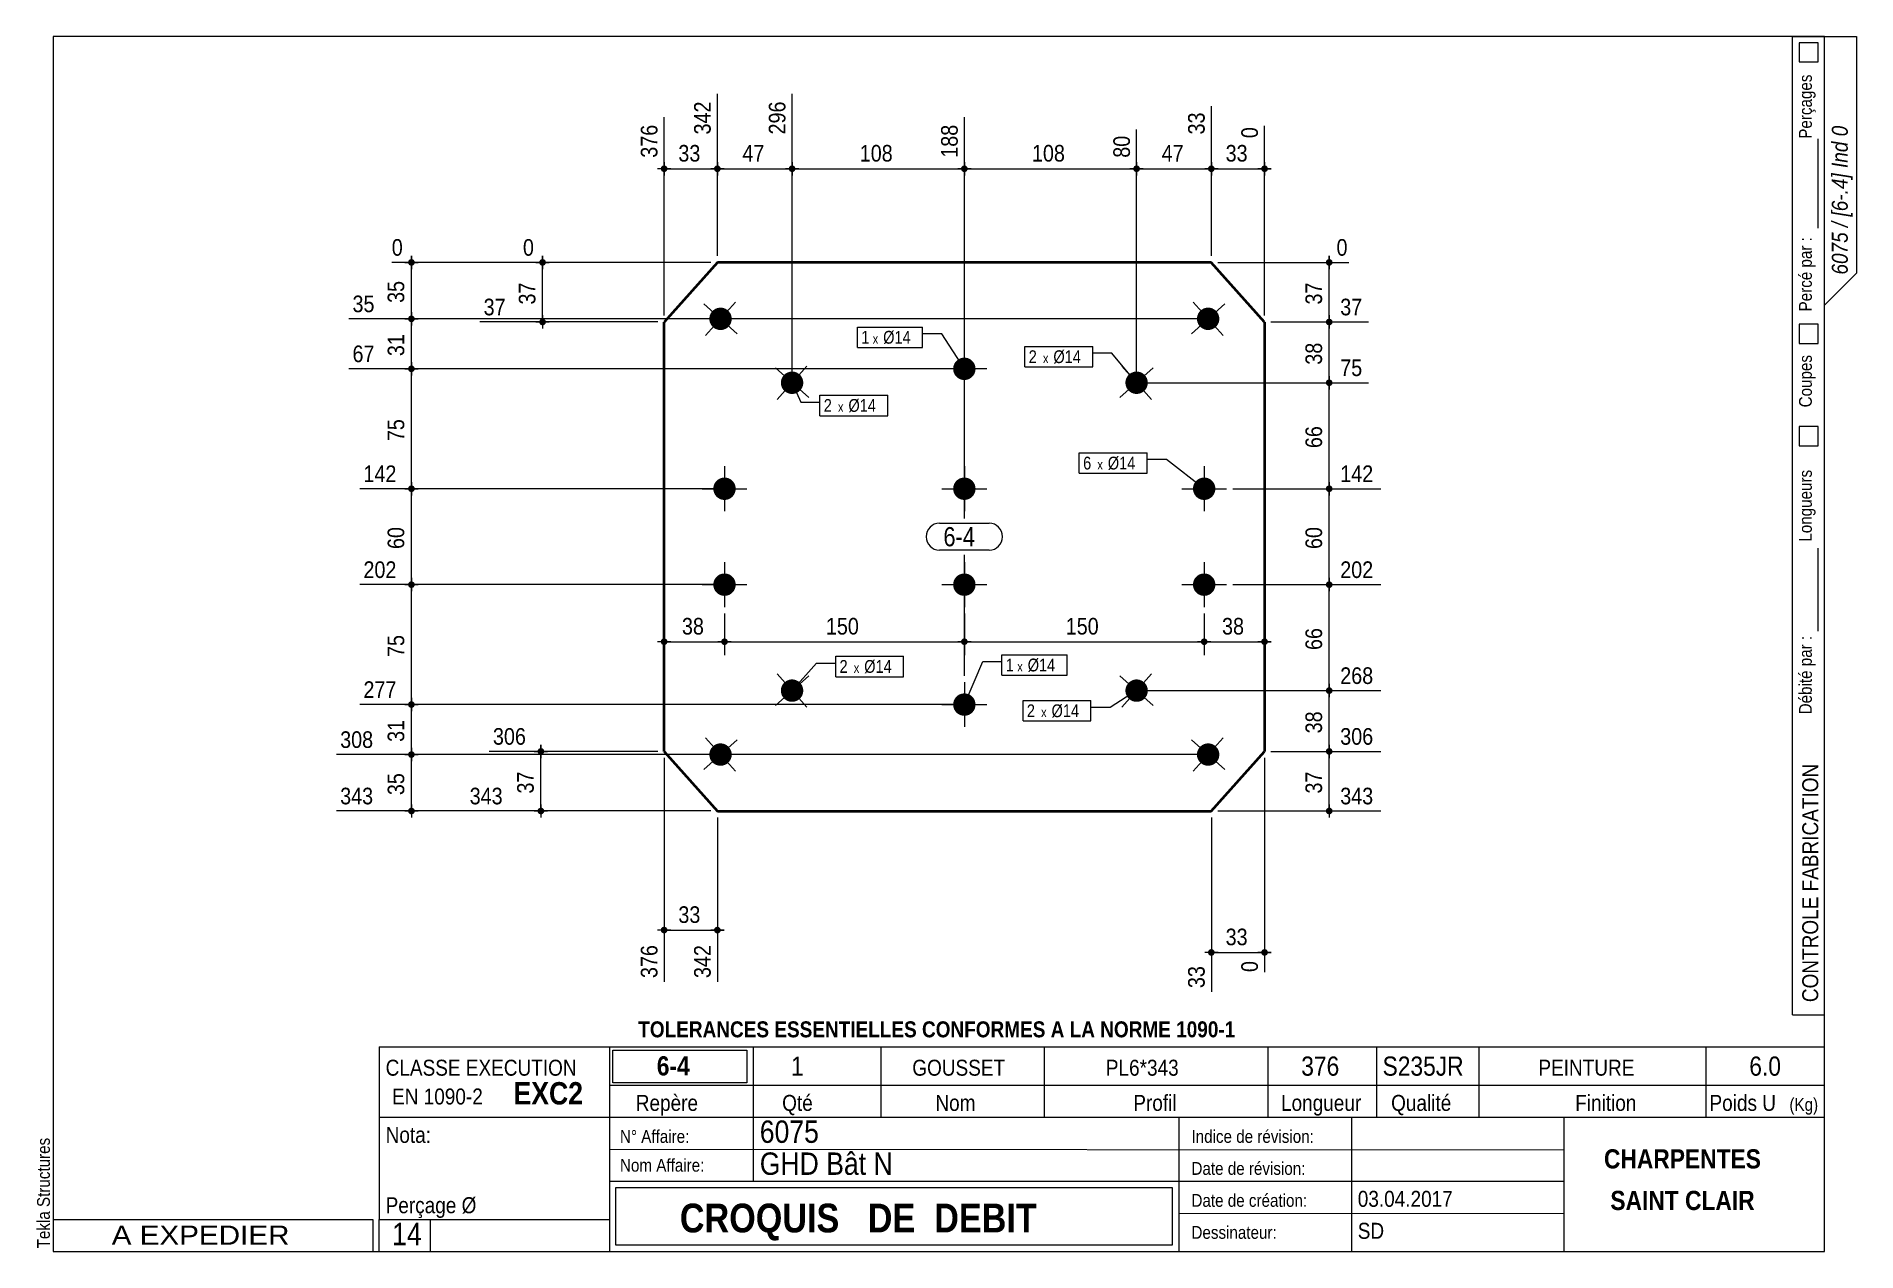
# Model space of a CAD drawing. Header units: millimetres. Extents: x 2 to 287, y 5 to 195.
import ezdxf

# ---------------------------------------------------------------- set-up
doc = ezdxf.new("R2010")
doc.units = ezdxf.units.MM
for name, color, linetype, lineweight in [('Autre type objet', 1, 'Continuous', 0), ('Boulon', 7, 'Continuous', 0), ('Cotation', 7, 'Continuous', 0), ('Désignation boulon', 3, 'Continuous', 0), ('Feuille dessin', 5, 'Continuous', 0), ('Piece', 2, 'Continuous', 0), ('Repère pièce', 3, 'Continuous', 0)]:
    doc.layers.add(name, color=color, linetype=linetype, lineweight=lineweight)
doc.styles.add('ARIAL', font='ARIAL.TTF')
doc.styles.add('ARIAL_BOLD', font='ARIALBD.TTF')
doc.styles.add('ARIAL_ITALIC', font='ARIALI.TTF')
doc.styles.add('ARIAL_NARROW', font='ARIAL.TTF')
doc.styles.add('COMIC_SANS_MS', font='COMIC.TTF')

# ---------------------------------------------------------------- blocks, each defined once
blk = doc.blocks.new('*A1')
at = {"layer": 'Boulon'}
blk.add_hatch(color=256, dxfattribs=at).paths.add_polyline_path([(149.24, 142.98), (149.24, 142.94), (149.23, 142.9), (149.23, 142.86), (149.22, 142.81), (149.22, 142.77), (149.21, 142.73), (149.2, 142.69), (149.19, 142.64), (149.19, 142.6), (149.17, 142.56), (149.16, 142.52), (149.15, 142.48), (149.14, 142.44), (149.12, 142.4), (149.1, 142.36), (149.09, 142.32), (149.07, 142.28), (149.05, 142.24), (149.03, 142.2), (149.01, 142.16), (148.99, 142.13), (148.97, 142.09), (148.94, 142.05), (148.92, 142.02), (148.89, 141.98), (148.87, 141.95), (148.84, 141.92), (148.81, 141.88), (148.78, 141.85), (148.75, 141.82), (148.72, 141.79), (148.69, 141.76), (148.66, 141.73), (148.63, 141.7), (148.6, 141.67), (148.56, 141.65), (148.53, 141.62), (148.5, 141.6), (148.46, 141.57), (148.42, 141.55), (148.39, 141.53), (148.35, 141.5), (148.31, 141.48), (148.27, 141.46), (148.24, 141.45), (148.2, 141.43), (148.16, 141.41), (148.12, 141.39), (148.08, 141.38), (148.04, 141.37), (148, 141.35), (147.95, 141.34), (147.91, 141.33), (147.87, 141.32), (147.83, 141.31), (147.79, 141.3), (147.74, 141.3), (147.7, 141.29), (147.66, 141.29), (147.62, 141.28), (147.57, 141.28), (147.53, 141.28), (147.49, 141.28), (147.44, 141.28), (147.4, 141.28), (147.36, 141.28), (147.32, 141.29), (147.27, 141.29), (147.23, 141.3), (147.19, 141.3), (147.15, 141.31), (147.1, 141.32), (147.06, 141.33), (147.02, 141.34), (146.98, 141.35), (146.94, 141.37), (146.9, 141.38), (146.86, 141.39), (146.82, 141.41), (146.78, 141.43), (146.74, 141.45), (146.7, 141.46), (146.66, 141.48), (146.62, 141.5), (146.59, 141.53), (146.55, 141.55), (146.52, 141.57), (146.48, 141.6), (146.45, 141.62), (146.41, 141.65), (146.38, 141.67), (146.34, 141.7), (146.31, 141.73), (146.28, 141.76), (146.25, 141.79), (146.22, 141.82), (146.19, 141.85), (146.16, 141.88), (146.13, 141.92), (146.11, 141.95), (146.08, 141.98), (146.06, 142.02), (146.03, 142.05), (146.01, 142.09), (145.99, 142.13), (145.96, 142.16), (145.94, 142.2), (145.92, 142.24), (145.91, 142.28), (145.89, 142.32), (145.87, 142.36), (145.85, 142.4), (145.84, 142.44), (145.83, 142.48), (145.81, 142.52), (145.8, 142.56), (145.79, 142.6), (145.78, 142.64), (145.77, 142.69), (145.76, 142.73), (145.76, 142.77), (145.75, 142.81), (145.75, 142.86), (145.74, 142.9), (145.74, 142.94), (145.74, 142.98), (145.74, 143.03), (145.74, 143.07), (145.74, 143.11), (145.74, 143.16), (145.75, 143.2), (145.75, 143.24), (145.76, 143.28), (145.76, 143.33), (145.77, 143.37), (145.78, 143.41), (145.79, 143.45), (145.8, 143.49), (145.81, 143.54), (145.83, 143.58), (145.84, 143.62), (145.85, 143.66), (145.87, 143.7), (145.89, 143.74), (145.91, 143.78), (145.92, 143.81), (145.94, 143.85), (145.96, 143.89), (145.99, 143.93), (146.01, 143.96), (146.03, 144), (146.06, 144.03), (146.08, 144.07), (146.11, 144.1), (146.13, 144.14), (146.16, 144.17), (146.19, 144.2), (146.22, 144.23), (146.25, 144.26), (146.28, 144.29), (146.31, 144.32), (146.34, 144.35), (146.38, 144.38), (146.41, 144.41), (146.45, 144.43), (146.48, 144.46), (146.52, 144.48), (146.55, 144.51), (146.59, 144.53), (146.62, 144.55), (146.66, 144.57), (146.7, 144.59), (146.74, 144.61), (146.78, 144.63), (146.82, 144.64), (146.86, 144.66), (146.9, 144.67), (146.94, 144.69), (146.98, 144.7), (147.02, 144.71), (147.06, 144.72), (147.1, 144.73), (147.15, 144.74), (147.19, 144.75), (147.23, 144.76), (147.27, 144.76), (147.32, 144.77), (147.36, 144.77), (147.4, 144.77), (147.44, 144.78), (147.49, 144.78), (147.53, 144.78), (147.57, 144.77), (147.62, 144.77), (147.66, 144.77), (147.7, 144.76), (147.74, 144.76), (147.79, 144.75), (147.83, 144.74), (147.87, 144.73), (147.91, 144.72), (147.95, 144.71), (148, 144.7), (148.04, 144.69), (148.08, 144.67), (148.12, 144.66), (148.16, 144.64), (148.2, 144.63), (148.24, 144.61), (148.27, 144.59), (148.31, 144.57), (148.35, 144.55), (148.39, 144.53), (148.42, 144.51), (148.46, 144.48), (148.5, 144.46), (148.53, 144.43), (148.56, 144.41), (148.6, 144.38), (148.63, 144.35), (148.66, 144.32), (148.69, 144.29), (148.72, 144.26), (148.75, 144.23), (148.78, 144.2), (148.81, 144.17), (148.84, 144.14), (148.87, 144.1), (148.89, 144.07), (148.92, 144.03), (148.94, 144), (148.97, 143.96), (148.99, 143.93), (149.01, 143.89), (149.03, 143.85), (149.05, 143.81), (149.07, 143.78), (149.09, 143.74), (149.1, 143.7), (149.12, 143.66), (149.14, 143.62), (149.15, 143.58), (149.16, 143.54), (149.17, 143.49), (149.19, 143.45), (149.19, 143.41), (149.2, 143.37), (149.21, 143.33), (149.22, 143.28), (149.22, 143.24), (149.23, 143.2), (149.23, 143.16), (149.24, 143.11), (149.24, 143.07), (149.24, 143.03)], flags=17)
at = {"layer": 'Boulon', "linetype": 'Continuous', "lineweight": 0}
for p, q in [((147.49, 139.53), (147.49, 146.53)), ((150.99, 143.03), (143.99, 143.03))]:
    blk.add_line(p, q, dxfattribs=at)
blk = doc.blocks.new('*A2')
at = {"layer": 'Boulon'}
blk.add_hatch(color=256, dxfattribs=at).paths.add_polyline_path([(145.74, 90.57), (145.74, 90.61), (145.74, 90.66), (145.75, 90.7), (145.75, 90.74), (145.76, 90.78), (145.76, 90.83), (145.77, 90.87), (145.78, 90.91), (145.79, 90.95), (145.8, 90.99), (145.81, 91.04), (145.83, 91.08), (145.84, 91.12), (145.85, 91.16), (145.87, 91.2), (145.89, 91.24), (145.91, 91.28), (145.92, 91.31), (145.94, 91.35), (145.96, 91.39), (145.99, 91.43), (146.01, 91.46), (146.03, 91.5), (146.06, 91.53), (146.08, 91.57), (146.11, 91.6), (146.13, 91.64), (146.16, 91.67), (146.19, 91.7), (146.22, 91.73), (146.25, 91.76), (146.28, 91.79), (146.31, 91.82), (146.34, 91.85), (146.38, 91.88), (146.41, 91.91), (146.44, 91.93), (146.48, 91.96), (146.52, 91.98), (146.55, 92.01), (146.59, 92.03), (146.62, 92.05), (146.66, 92.07), (146.7, 92.09), (146.74, 92.11), (146.78, 92.13), (146.82, 92.14), (146.86, 92.16), (146.9, 92.17), (146.94, 92.19), (146.98, 92.2), (147.02, 92.21), (147.06, 92.22), (147.1, 92.23), (147.15, 92.24), (147.19, 92.25), (147.23, 92.26), (147.27, 92.26), (147.32, 92.27), (147.36, 92.27), (147.4, 92.27), (147.44, 92.28), (147.49, 92.28), (147.53, 92.28), (147.57, 92.27), (147.62, 92.27), (147.66, 92.27), (147.7, 92.26), (147.74, 92.26), (147.79, 92.25), (147.83, 92.24), (147.87, 92.23), (147.91, 92.22), (147.95, 92.21), (148, 92.2), (148.04, 92.19), (148.08, 92.17), (148.12, 92.16), (148.16, 92.14), (148.2, 92.13), (148.24, 92.11), (148.27, 92.09), (148.31, 92.07), (148.35, 92.05), (148.39, 92.03), (148.42, 92.01), (148.46, 91.98), (148.5, 91.96), (148.53, 91.93), (148.56, 91.91), (148.6, 91.88), (148.63, 91.85), (148.66, 91.82), (148.69, 91.79), (148.72, 91.76), (148.75, 91.73), (148.78, 91.7), (148.81, 91.67), (148.84, 91.64), (148.87, 91.6), (148.89, 91.57), (148.92, 91.53), (148.94, 91.5), (148.97, 91.46), (148.99, 91.43), (149.01, 91.39), (149.03, 91.35), (149.05, 91.31), (149.07, 91.28), (149.09, 91.24), (149.1, 91.2), (149.12, 91.16), (149.14, 91.12), (149.15, 91.08), (149.16, 91.04), (149.17, 90.99), (149.18, 90.95), (149.19, 90.91), (149.2, 90.87), (149.21, 90.83), (149.22, 90.78), (149.22, 90.74), (149.23, 90.7), (149.23, 90.66), (149.24, 90.61), (149.24, 90.57), (149.24, 90.53), (149.24, 90.48), (149.24, 90.44), (149.23, 90.4), (149.23, 90.36), (149.22, 90.31), (149.22, 90.27), (149.21, 90.23), (149.2, 90.19), (149.19, 90.14), (149.18, 90.1), (149.17, 90.06), (149.16, 90.02), (149.15, 89.98), (149.14, 89.94), (149.12, 89.9), (149.1, 89.86), (149.09, 89.82), (149.07, 89.78), (149.05, 89.74), (149.03, 89.7), (149.01, 89.66), (148.99, 89.63), (148.97, 89.59), (148.94, 89.55), (148.92, 89.52), (148.89, 89.48), (148.87, 89.45), (148.84, 89.42), (148.81, 89.38), (148.78, 89.35), (148.75, 89.32), (148.72, 89.29), (148.69, 89.26), (148.66, 89.23), (148.63, 89.2), (148.6, 89.17), (148.56, 89.15), (148.53, 89.12), (148.5, 89.1), (148.46, 89.07), (148.42, 89.05), (148.39, 89.03), (148.35, 89), (148.31, 88.98), (148.27, 88.96), (148.24, 88.95), (148.2, 88.93), (148.16, 88.91), (148.12, 88.89), (148.08, 88.88), (148.04, 88.87), (148, 88.85), (147.95, 88.84), (147.91, 88.83), (147.87, 88.82), (147.83, 88.81), (147.79, 88.8), (147.74, 88.8), (147.7, 88.79), (147.66, 88.79), (147.62, 88.78), (147.57, 88.78), (147.53, 88.78), (147.49, 88.78), (147.44, 88.78), (147.4, 88.78), (147.36, 88.78), (147.32, 88.79), (147.27, 88.79), (147.23, 88.8), (147.19, 88.8), (147.15, 88.81), (147.1, 88.82), (147.06, 88.83), (147.02, 88.84), (146.98, 88.85), (146.94, 88.87), (146.9, 88.88), (146.86, 88.89), (146.82, 88.91), (146.78, 88.93), (146.74, 88.95), (146.7, 88.96), (146.66, 88.98), (146.62, 89), (146.59, 89.03), (146.55, 89.05), (146.52, 89.07), (146.48, 89.1), (146.44, 89.12), (146.41, 89.15), (146.38, 89.17), (146.34, 89.2), (146.31, 89.23), (146.28, 89.26), (146.25, 89.29), (146.22, 89.32), (146.19, 89.35), (146.16, 89.38), (146.13, 89.42), (146.11, 89.45), (146.08, 89.48), (146.06, 89.52), (146.03, 89.55), (146.01, 89.59), (145.99, 89.63), (145.96, 89.66), (145.94, 89.7), (145.92, 89.74), (145.91, 89.78), (145.89, 89.82), (145.87, 89.86), (145.85, 89.9), (145.84, 89.94), (145.83, 89.98), (145.81, 90.02), (145.8, 90.06), (145.79, 90.1), (145.78, 90.14), (145.77, 90.19), (145.76, 90.23), (145.76, 90.27), (145.75, 90.31), (145.75, 90.36), (145.74, 90.4), (145.74, 90.44), (145.74, 90.48), (145.74, 90.53)], flags=17)
at = {"layer": 'Boulon', "linetype": 'Continuous', "lineweight": 0}
for p, q in [((147.49, 94.03), (147.49, 87.03)), ((143.99, 90.53), (150.99, 90.53))]:
    blk.add_line(p, q, dxfattribs=at)
blk = doc.blocks.new('*A3')
at = {"layer": 'Boulon'}
for points in [[(108.24, 124.32), (108.24, 124.36), (108.24, 124.41), (108.25, 124.45), (108.25, 124.49), (108.26, 124.53), (108.26, 124.58), (108.27, 124.62), (108.28, 124.66), (108.29, 124.7), (108.3, 124.74), (108.31, 124.78), (108.33, 124.83), (108.34, 124.87), (108.35, 124.91), (108.37, 124.95), (108.39, 124.99), (108.41, 125.03), (108.42, 125.06), (108.44, 125.1), (108.46, 125.14), (108.49, 125.18), (108.51, 125.21), (108.53, 125.25), (108.56, 125.28), (108.58, 125.32), (108.61, 125.35), (108.63, 125.39), (108.66, 125.42), (108.69, 125.45), (108.72, 125.48), (108.75, 125.51), (108.78, 125.54), (108.81, 125.57), (108.84, 125.6), (108.88, 125.63), (108.91, 125.66), (108.94, 125.68), (108.98, 125.71), (109.02, 125.73), (109.05, 125.76), (109.09, 125.78), (109.12, 125.8), (109.16, 125.82), (109.2, 125.84), (109.24, 125.86), (109.28, 125.88), (109.32, 125.89), (109.36, 125.91), (109.4, 125.92), (109.44, 125.94), (109.48, 125.95), (109.52, 125.96), (109.56, 125.97), (109.6, 125.98), (109.65, 125.99), (109.69, 126), (109.73, 126.01), (109.77, 126.01), (109.82, 126.02), (109.86, 126.02), (109.9, 126.02), (109.94, 126.03), (109.99, 126.03), (110.03, 126.03), (110.07, 126.02), (110.12, 126.02), (110.16, 126.02), (110.2, 126.01), (110.24, 126.01), (110.29, 126), (110.33, 125.99), (110.37, 125.98), (110.41, 125.97), (110.45, 125.96), (110.5, 125.95), (110.54, 125.94), (110.58, 125.92), (110.62, 125.91), (110.66, 125.89), (110.7, 125.88), (110.74, 125.86), (110.77, 125.84), (110.81, 125.82), (110.85, 125.8), (110.89, 125.78), (110.92, 125.76), (110.96, 125.73), (111, 125.71), (111.03, 125.68), (111.06, 125.66), (111.1, 125.63), (111.13, 125.6), (111.16, 125.57), (111.19, 125.54), (111.22, 125.51), (111.25, 125.48), (111.28, 125.45), (111.31, 125.42), (111.34, 125.39), (111.37, 125.35), (111.39, 125.32), (111.42, 125.28), (111.44, 125.25), (111.47, 125.21), (111.49, 125.18), (111.51, 125.14), (111.53, 125.1), (111.55, 125.06), (111.57, 125.03), (111.59, 124.99), (111.6, 124.95), (111.62, 124.91), (111.64, 124.87), (111.65, 124.83), (111.66, 124.78), (111.67, 124.74), (111.69, 124.7), (111.69, 124.66), (111.7, 124.62), (111.71, 124.58), (111.72, 124.53), (111.72, 124.49), (111.73, 124.45), (111.73, 124.41), (111.74, 124.36), (111.74, 124.32), (111.74, 124.28), (111.74, 124.23), (111.74, 124.19), (111.73, 124.15), (111.73, 124.11), (111.72, 124.06), (111.72, 124.02), (111.71, 123.98), (111.7, 123.94), (111.69, 123.89), (111.69, 123.85), (111.67, 123.81), (111.66, 123.77), (111.65, 123.73), (111.64, 123.69), (111.62, 123.65), (111.6, 123.61), (111.59, 123.57), (111.57, 123.53), (111.55, 123.49), (111.53, 123.45), (111.51, 123.41), (111.49, 123.38), (111.47, 123.34), (111.44, 123.3), (111.42, 123.27), (111.39, 123.23), (111.37, 123.2), (111.34, 123.17), (111.31, 123.13), (111.28, 123.1), (111.25, 123.07), (111.22, 123.04), (111.19, 123.01), (111.16, 122.98), (111.13, 122.95), (111.1, 122.92), (111.06, 122.9), (111.03, 122.87), (111, 122.85), (110.96, 122.82), (110.92, 122.8), (110.89, 122.78), (110.85, 122.75), (110.81, 122.73), (110.77, 122.71), (110.74, 122.7), (110.7, 122.68), (110.66, 122.66), (110.62, 122.64), (110.58, 122.63), (110.54, 122.62), (110.5, 122.6), (110.45, 122.59), (110.41, 122.58), (110.37, 122.57), (110.33, 122.56), (110.29, 122.55), (110.24, 122.55), (110.2, 122.54), (110.16, 122.54), (110.12, 122.53), (110.07, 122.53), (110.03, 122.53), (109.99, 122.53), (109.94, 122.53), (109.9, 122.53), (109.86, 122.53), (109.82, 122.54), (109.77, 122.54), (109.73, 122.55), (109.69, 122.55), (109.65, 122.56), (109.6, 122.57), (109.56, 122.58), (109.52, 122.59), (109.48, 122.6), (109.44, 122.62), (109.4, 122.63), (109.36, 122.64), (109.32, 122.66), (109.28, 122.68), (109.24, 122.7), (109.2, 122.71), (109.16, 122.73), (109.12, 122.75), (109.09, 122.78), (109.05, 122.8), (109.02, 122.82), (108.98, 122.85), (108.94, 122.87), (108.91, 122.9), (108.88, 122.92), (108.84, 122.95), (108.81, 122.98), (108.78, 123.01), (108.75, 123.04), (108.72, 123.07), (108.69, 123.1), (108.66, 123.13), (108.63, 123.17), (108.61, 123.2), (108.58, 123.23), (108.56, 123.27), (108.53, 123.3), (108.51, 123.34), (108.49, 123.38), (108.46, 123.41), (108.44, 123.45), (108.42, 123.49), (108.41, 123.53), (108.39, 123.57), (108.37, 123.61), (108.35, 123.65), (108.34, 123.69), (108.33, 123.73), (108.31, 123.77), (108.3, 123.81), (108.29, 123.85), (108.28, 123.89), (108.27, 123.94), (108.26, 123.98), (108.26, 124.02), (108.25, 124.06), (108.25, 124.11), (108.24, 124.15), (108.24, 124.19), (108.24, 124.23), (108.24, 124.28)], [(145.74, 124.32), (145.74, 124.36), (145.74, 124.41), (145.75, 124.45), (145.75, 124.49), (145.76, 124.53), (145.76, 124.58), (145.77, 124.62), (145.78, 124.66), (145.79, 124.7), (145.8, 124.74), (145.81, 124.78), (145.83, 124.83), (145.84, 124.87), (145.85, 124.91), (145.87, 124.95), (145.89, 124.99), (145.91, 125.03), (145.92, 125.06), (145.94, 125.1), (145.96, 125.14), (145.99, 125.18), (146.01, 125.21), (146.03, 125.25), (146.06, 125.28), (146.08, 125.32), (146.11, 125.35), (146.13, 125.39), (146.16, 125.42), (146.19, 125.45), (146.22, 125.48), (146.25, 125.51), (146.28, 125.54), (146.31, 125.57), (146.34, 125.6), (146.38, 125.63), (146.41, 125.66), (146.44, 125.68), (146.48, 125.71), (146.52, 125.73), (146.55, 125.76), (146.59, 125.78), (146.62, 125.8), (146.66, 125.82), (146.7, 125.84), (146.74, 125.86), (146.78, 125.88), (146.82, 125.89), (146.86, 125.91), (146.9, 125.92), (146.94, 125.94), (146.98, 125.95), (147.02, 125.96), (147.06, 125.97), (147.1, 125.98), (147.15, 125.99), (147.19, 126), (147.23, 126.01), (147.27, 126.01), (147.32, 126.02), (147.36, 126.02), (147.4, 126.02), (147.44, 126.03), (147.49, 126.03), (147.53, 126.03), (147.57, 126.02), (147.62, 126.02), (147.66, 126.02), (147.7, 126.01), (147.74, 126.01), (147.79, 126), (147.83, 125.99), (147.87, 125.98), (147.91, 125.97), (147.95, 125.96), (148, 125.95), (148.04, 125.94), (148.08, 125.92), (148.12, 125.91), (148.16, 125.89), (148.2, 125.88), (148.24, 125.86), (148.27, 125.84), (148.31, 125.82), (148.35, 125.8), (148.39, 125.78), (148.42, 125.76), (148.46, 125.73), (148.5, 125.71), (148.53, 125.68), (148.56, 125.66), (148.6, 125.63), (148.63, 125.6), (148.66, 125.57), (148.69, 125.54), (148.72, 125.51), (148.75, 125.48), (148.78, 125.45), (148.81, 125.42), (148.84, 125.39), (148.87, 125.35), (148.89, 125.32), (148.92, 125.28), (148.94, 125.25), (148.97, 125.21), (148.99, 125.18), (149.01, 125.14), (149.03, 125.1), (149.05, 125.06), (149.07, 125.03), (149.09, 124.99), (149.1, 124.95), (149.12, 124.91), (149.14, 124.87), (149.15, 124.83), (149.16, 124.78), (149.17, 124.74), (149.19, 124.7), (149.19, 124.66), (149.2, 124.62), (149.21, 124.58), (149.22, 124.53), (149.22, 124.49), (149.23, 124.45), (149.23, 124.41), (149.24, 124.36), (149.24, 124.32), (149.24, 124.28), (149.24, 124.23), (149.24, 124.19), (149.23, 124.15), (149.23, 124.11), (149.22, 124.06), (149.22, 124.02), (149.21, 123.98), (149.2, 123.94), (149.19, 123.89), (149.19, 123.85), (149.17, 123.81), (149.16, 123.77), (149.15, 123.73), (149.14, 123.69), (149.12, 123.65), (149.1, 123.61), (149.09, 123.57), (149.07, 123.53), (149.05, 123.49), (149.03, 123.45), (149.01, 123.41), (148.99, 123.38), (148.97, 123.34), (148.94, 123.3), (148.92, 123.27), (148.89, 123.23), (148.87, 123.2), (148.84, 123.17), (148.81, 123.13), (148.78, 123.1), (148.75, 123.07), (148.72, 123.04), (148.69, 123.01), (148.66, 122.98), (148.63, 122.95), (148.6, 122.92), (148.56, 122.9), (148.53, 122.87), (148.5, 122.85), (148.46, 122.82), (148.42, 122.8), (148.39, 122.78), (148.35, 122.75), (148.31, 122.73), (148.27, 122.71), (148.24, 122.7), (148.2, 122.68), (148.16, 122.66), (148.12, 122.64), (148.08, 122.63), (148.04, 122.62), (148, 122.6), (147.95, 122.59), (147.91, 122.58), (147.87, 122.57), (147.83, 122.56), (147.79, 122.55), (147.74, 122.55), (147.7, 122.54), (147.66, 122.54), (147.62, 122.53), (147.57, 122.53), (147.53, 122.53), (147.49, 122.53), (147.44, 122.53), (147.4, 122.53), (147.36, 122.53), (147.32, 122.54), (147.27, 122.54), (147.23, 122.55), (147.19, 122.55), (147.15, 122.56), (147.1, 122.57), (147.06, 122.58), (147.02, 122.59), (146.98, 122.6), (146.94, 122.62), (146.9, 122.63), (146.86, 122.64), (146.82, 122.66), (146.78, 122.68), (146.74, 122.7), (146.7, 122.71), (146.66, 122.73), (146.62, 122.75), (146.59, 122.78), (146.55, 122.8), (146.52, 122.82), (146.48, 122.85), (146.44, 122.87), (146.41, 122.9), (146.38, 122.92), (146.34, 122.95), (146.31, 122.98), (146.28, 123.01), (146.25, 123.04), (146.22, 123.07), (146.19, 123.1), (146.16, 123.13), (146.13, 123.17), (146.11, 123.2), (146.08, 123.23), (146.06, 123.27), (146.03, 123.3), (146.01, 123.34), (145.99, 123.38), (145.96, 123.41), (145.94, 123.45), (145.92, 123.49), (145.91, 123.53), (145.89, 123.57), (145.87, 123.61), (145.85, 123.65), (145.84, 123.69), (145.83, 123.73), (145.81, 123.77), (145.8, 123.81), (145.79, 123.85), (145.78, 123.89), (145.77, 123.94), (145.76, 123.98), (145.76, 124.02), (145.75, 124.06), (145.75, 124.11), (145.74, 124.15), (145.74, 124.19), (145.74, 124.23), (145.74, 124.28)], [(183.24, 124.32), (183.24, 124.36), (183.24, 124.41), (183.25, 124.45), (183.25, 124.49), (183.26, 124.53), (183.26, 124.58), (183.27, 124.62), (183.28, 124.66), (183.29, 124.7), (183.3, 124.74), (183.31, 124.78), (183.33, 124.83), (183.34, 124.87), (183.35, 124.91), (183.37, 124.95), (183.39, 124.99), (183.41, 125.03), (183.42, 125.06), (183.44, 125.1), (183.46, 125.14), (183.49, 125.18), (183.51, 125.21), (183.53, 125.25), (183.56, 125.28), (183.58, 125.32), (183.61, 125.35), (183.63, 125.39), (183.66, 125.42), (183.69, 125.45), (183.72, 125.48), (183.75, 125.51), (183.78, 125.54), (183.81, 125.57), (183.84, 125.6), (183.88, 125.63), (183.91, 125.66), (183.94, 125.68), (183.98, 125.71), (184.02, 125.73), (184.05, 125.76), (184.09, 125.78), (184.12, 125.8), (184.16, 125.82), (184.2, 125.84), (184.24, 125.86), (184.28, 125.88), (184.32, 125.89), (184.36, 125.91), (184.4, 125.92), (184.44, 125.94), (184.48, 125.95), (184.52, 125.96), (184.56, 125.97), (184.6, 125.98), (184.65, 125.99), (184.69, 126), (184.73, 126.01), (184.77, 126.01), (184.82, 126.02), (184.86, 126.02), (184.9, 126.02), (184.94, 126.03), (184.99, 126.03), (185.03, 126.03), (185.07, 126.02), (185.12, 126.02), (185.16, 126.02), (185.2, 126.01), (185.24, 126.01), (185.29, 126), (185.33, 125.99), (185.37, 125.98), (185.41, 125.97), (185.45, 125.96), (185.5, 125.95), (185.54, 125.94), (185.58, 125.92), (185.62, 125.91), (185.66, 125.89), (185.7, 125.88), (185.74, 125.86), (185.77, 125.84), (185.81, 125.82), (185.85, 125.8), (185.89, 125.78), (185.92, 125.76), (185.96, 125.73), (186, 125.71), (186.03, 125.68), (186.06, 125.66), (186.1, 125.63), (186.13, 125.6), (186.16, 125.57), (186.19, 125.54), (186.22, 125.51), (186.25, 125.48), (186.28, 125.45), (186.31, 125.42), (186.34, 125.39), (186.37, 125.35), (186.39, 125.32), (186.42, 125.28), (186.44, 125.25), (186.47, 125.21), (186.49, 125.18), (186.51, 125.14), (186.53, 125.1), (186.55, 125.06), (186.57, 125.03), (186.59, 124.99), (186.6, 124.95), (186.62, 124.91), (186.64, 124.87), (186.65, 124.83), (186.66, 124.78), (186.67, 124.74), (186.69, 124.7), (186.69, 124.66), (186.7, 124.62), (186.71, 124.58), (186.72, 124.53), (186.72, 124.49), (186.73, 124.45), (186.73, 124.41), (186.74, 124.36), (186.74, 124.32), (186.74, 124.28), (186.74, 124.23), (186.74, 124.19), (186.73, 124.15), (186.73, 124.11), (186.72, 124.06), (186.72, 124.02), (186.71, 123.98), (186.7, 123.94), (186.69, 123.89), (186.69, 123.85), (186.67, 123.81), (186.66, 123.77), (186.65, 123.73), (186.64, 123.69), (186.62, 123.65), (186.6, 123.61), (186.59, 123.57), (186.57, 123.53), (186.55, 123.49), (186.53, 123.45), (186.51, 123.41), (186.49, 123.38), (186.47, 123.34), (186.44, 123.3), (186.42, 123.27), (186.39, 123.23), (186.37, 123.2), (186.34, 123.17), (186.31, 123.13), (186.28, 123.1), (186.25, 123.07), (186.22, 123.04), (186.19, 123.01), (186.16, 122.98), (186.13, 122.95), (186.1, 122.92), (186.06, 122.9), (186.03, 122.87), (186, 122.85), (185.96, 122.82), (185.92, 122.8), (185.89, 122.78), (185.85, 122.75), (185.81, 122.73), (185.77, 122.71), (185.74, 122.7), (185.7, 122.68), (185.66, 122.66), (185.62, 122.64), (185.58, 122.63), (185.54, 122.62), (185.5, 122.6), (185.45, 122.59), (185.41, 122.58), (185.37, 122.57), (185.33, 122.56), (185.29, 122.55), (185.24, 122.55), (185.2, 122.54), (185.16, 122.54), (185.12, 122.53), (185.07, 122.53), (185.03, 122.53), (184.99, 122.53), (184.94, 122.53), (184.9, 122.53), (184.86, 122.53), (184.82, 122.54), (184.77, 122.54), (184.73, 122.55), (184.69, 122.55), (184.65, 122.56), (184.6, 122.57), (184.56, 122.58), (184.52, 122.59), (184.48, 122.6), (184.44, 122.62), (184.4, 122.63), (184.36, 122.64), (184.32, 122.66), (184.28, 122.68), (184.24, 122.7), (184.2, 122.71), (184.16, 122.73), (184.12, 122.75), (184.09, 122.78), (184.05, 122.8), (184.02, 122.82), (183.98, 122.85), (183.94, 122.87), (183.91, 122.9), (183.88, 122.92), (183.84, 122.95), (183.81, 122.98), (183.78, 123.01), (183.75, 123.04), (183.72, 123.07), (183.69, 123.1), (183.66, 123.13), (183.63, 123.17), (183.61, 123.2), (183.58, 123.23), (183.56, 123.27), (183.53, 123.3), (183.51, 123.34), (183.49, 123.38), (183.46, 123.41), (183.44, 123.45), (183.42, 123.49), (183.41, 123.53), (183.39, 123.57), (183.37, 123.61), (183.35, 123.65), (183.34, 123.69), (183.33, 123.73), (183.31, 123.77), (183.3, 123.81), (183.29, 123.85), (183.28, 123.89), (183.27, 123.94), (183.26, 123.98), (183.26, 124.02), (183.25, 124.06), (183.25, 124.11), (183.24, 124.15), (183.24, 124.19), (183.24, 124.23), (183.24, 124.28)], [(108.24, 109.32), (108.24, 109.36), (108.24, 109.41), (108.25, 109.45), (108.25, 109.49), (108.26, 109.53), (108.26, 109.58), (108.27, 109.62), (108.28, 109.66), (108.29, 109.7), (108.3, 109.74), (108.31, 109.78), (108.33, 109.83), (108.34, 109.87), (108.35, 109.91), (108.37, 109.95), (108.39, 109.99), (108.41, 110.03), (108.42, 110.06), (108.44, 110.1), (108.46, 110.14), (108.49, 110.18), (108.51, 110.21), (108.53, 110.25), (108.56, 110.28), (108.58, 110.32), (108.61, 110.35), (108.63, 110.39), (108.66, 110.42), (108.69, 110.45), (108.72, 110.48), (108.75, 110.51), (108.78, 110.54), (108.81, 110.57), (108.84, 110.6), (108.88, 110.63), (108.91, 110.66), (108.94, 110.68), (108.98, 110.71), (109.02, 110.73), (109.05, 110.76), (109.09, 110.78), (109.12, 110.8), (109.16, 110.82), (109.2, 110.84), (109.24, 110.86), (109.28, 110.88), (109.32, 110.89), (109.36, 110.91), (109.4, 110.92), (109.44, 110.94), (109.48, 110.95), (109.52, 110.96), (109.56, 110.97), (109.6, 110.98), (109.65, 110.99), (109.69, 111), (109.73, 111.01), (109.77, 111.01), (109.82, 111.02), (109.86, 111.02), (109.9, 111.02), (109.94, 111.03), (109.99, 111.03), (110.03, 111.03), (110.07, 111.02), (110.12, 111.02), (110.16, 111.02), (110.2, 111.01), (110.24, 111.01), (110.29, 111), (110.33, 110.99), (110.37, 110.98), (110.41, 110.97), (110.45, 110.96), (110.5, 110.95), (110.54, 110.94), (110.58, 110.92), (110.62, 110.91), (110.66, 110.89), (110.7, 110.88), (110.74, 110.86), (110.77, 110.84), (110.81, 110.82), (110.85, 110.8), (110.89, 110.78), (110.92, 110.76), (110.96, 110.73), (111, 110.71), (111.03, 110.68), (111.06, 110.66), (111.1, 110.63), (111.13, 110.6), (111.16, 110.57), (111.19, 110.54), (111.22, 110.51), (111.25, 110.48), (111.28, 110.45), (111.31, 110.42), (111.34, 110.39), (111.37, 110.35), (111.39, 110.32), (111.42, 110.28), (111.44, 110.25), (111.47, 110.21), (111.49, 110.18), (111.51, 110.14), (111.53, 110.1), (111.55, 110.06), (111.57, 110.03), (111.59, 109.99), (111.6, 109.95), (111.62, 109.91), (111.64, 109.87), (111.65, 109.83), (111.66, 109.78), (111.67, 109.74), (111.69, 109.7), (111.69, 109.66), (111.7, 109.62), (111.71, 109.58), (111.72, 109.53), (111.72, 109.49), (111.73, 109.45), (111.73, 109.41), (111.74, 109.36), (111.74, 109.32), (111.74, 109.28), (111.74, 109.23), (111.74, 109.19), (111.73, 109.15), (111.73, 109.11), (111.72, 109.06), (111.72, 109.02), (111.71, 108.98), (111.7, 108.94), (111.69, 108.89), (111.69, 108.85), (111.67, 108.81), (111.66, 108.77), (111.65, 108.73), (111.64, 108.69), (111.62, 108.65), (111.6, 108.61), (111.59, 108.57), (111.57, 108.53), (111.55, 108.49), (111.53, 108.45), (111.51, 108.41), (111.49, 108.38), (111.47, 108.34), (111.44, 108.3), (111.42, 108.27), (111.39, 108.23), (111.37, 108.2), (111.34, 108.17), (111.31, 108.13), (111.28, 108.1), (111.25, 108.07), (111.22, 108.04), (111.19, 108.01), (111.16, 107.98), (111.13, 107.95), (111.1, 107.92), (111.06, 107.9), (111.03, 107.87), (111, 107.85), (110.96, 107.82), (110.92, 107.8), (110.89, 107.78), (110.85, 107.75), (110.81, 107.73), (110.77, 107.71), (110.74, 107.7), (110.7, 107.68), (110.66, 107.66), (110.62, 107.64), (110.58, 107.63), (110.54, 107.62), (110.5, 107.6), (110.45, 107.59), (110.41, 107.58), (110.37, 107.57), (110.33, 107.56), (110.29, 107.55), (110.24, 107.55), (110.2, 107.54), (110.16, 107.54), (110.12, 107.53), (110.07, 107.53), (110.03, 107.53), (109.99, 107.53), (109.94, 107.53), (109.9, 107.53), (109.86, 107.53), (109.82, 107.54), (109.77, 107.54), (109.73, 107.55), (109.69, 107.55), (109.65, 107.56), (109.6, 107.57), (109.56, 107.58), (109.52, 107.59), (109.48, 107.6), (109.44, 107.62), (109.4, 107.63), (109.36, 107.64), (109.32, 107.66), (109.28, 107.68), (109.24, 107.7), (109.2, 107.71), (109.16, 107.73), (109.12, 107.75), (109.09, 107.78), (109.05, 107.8), (109.02, 107.82), (108.98, 107.85), (108.94, 107.87), (108.91, 107.9), (108.88, 107.92), (108.84, 107.95), (108.81, 107.98), (108.78, 108.01), (108.75, 108.04), (108.72, 108.07), (108.69, 108.1), (108.66, 108.13), (108.63, 108.17), (108.61, 108.2), (108.58, 108.23), (108.56, 108.27), (108.53, 108.3), (108.51, 108.34), (108.49, 108.38), (108.46, 108.41), (108.44, 108.45), (108.42, 108.49), (108.41, 108.53), (108.39, 108.57), (108.37, 108.61), (108.35, 108.65), (108.34, 108.69), (108.33, 108.73), (108.31, 108.77), (108.3, 108.81), (108.29, 108.85), (108.28, 108.89), (108.27, 108.94), (108.26, 108.98), (108.26, 109.02), (108.25, 109.06), (108.25, 109.11), (108.24, 109.15), (108.24, 109.19), (108.24, 109.23), (108.24, 109.28)], [(145.74, 109.32), (145.74, 109.36), (145.74, 109.41), (145.75, 109.45), (145.75, 109.49), (145.76, 109.53), (145.76, 109.58), (145.77, 109.62), (145.78, 109.66), (145.79, 109.7), (145.8, 109.74), (145.81, 109.78), (145.83, 109.83), (145.84, 109.87), (145.85, 109.91), (145.87, 109.95), (145.89, 109.99), (145.91, 110.03), (145.92, 110.06), (145.94, 110.1), (145.96, 110.14), (145.99, 110.18), (146.01, 110.21), (146.03, 110.25), (146.06, 110.28), (146.08, 110.32), (146.11, 110.35), (146.13, 110.39), (146.16, 110.42), (146.19, 110.45), (146.22, 110.48), (146.25, 110.51), (146.28, 110.54), (146.31, 110.57), (146.34, 110.6), (146.38, 110.63), (146.41, 110.66), (146.44, 110.68), (146.48, 110.71), (146.52, 110.73), (146.55, 110.76), (146.59, 110.78), (146.62, 110.8), (146.66, 110.82), (146.7, 110.84), (146.74, 110.86), (146.78, 110.88), (146.82, 110.89), (146.86, 110.91), (146.9, 110.92), (146.94, 110.94), (146.98, 110.95), (147.02, 110.96), (147.06, 110.97), (147.1, 110.98), (147.15, 110.99), (147.19, 111), (147.23, 111.01), (147.27, 111.01), (147.32, 111.02), (147.36, 111.02), (147.4, 111.02), (147.44, 111.03), (147.49, 111.03), (147.53, 111.03), (147.57, 111.02), (147.62, 111.02), (147.66, 111.02), (147.7, 111.01), (147.74, 111.01), (147.79, 111), (147.83, 110.99), (147.87, 110.98), (147.91, 110.97), (147.95, 110.96), (148, 110.95), (148.04, 110.94), (148.08, 110.92), (148.12, 110.91), (148.16, 110.89), (148.2, 110.88), (148.24, 110.86), (148.27, 110.84), (148.31, 110.82), (148.35, 110.8), (148.39, 110.78), (148.42, 110.76), (148.46, 110.73), (148.5, 110.71), (148.53, 110.68), (148.56, 110.66), (148.6, 110.63), (148.63, 110.6), (148.66, 110.57), (148.69, 110.54), (148.72, 110.51), (148.75, 110.48), (148.78, 110.45), (148.81, 110.42), (148.84, 110.39), (148.87, 110.35), (148.89, 110.32), (148.92, 110.28), (148.94, 110.25), (148.97, 110.21), (148.99, 110.18), (149.01, 110.14), (149.03, 110.1), (149.05, 110.06), (149.07, 110.03), (149.09, 109.99), (149.1, 109.95), (149.12, 109.91), (149.14, 109.87), (149.15, 109.83), (149.16, 109.78), (149.17, 109.74), (149.19, 109.7), (149.19, 109.66), (149.2, 109.62), (149.21, 109.58), (149.22, 109.53), (149.22, 109.49), (149.23, 109.45), (149.23, 109.41), (149.24, 109.36), (149.24, 109.32), (149.24, 109.28), (149.24, 109.23), (149.24, 109.19), (149.23, 109.15), (149.23, 109.11), (149.22, 109.06), (149.22, 109.02), (149.21, 108.98), (149.2, 108.94), (149.19, 108.89), (149.19, 108.85), (149.17, 108.81), (149.16, 108.77), (149.15, 108.73), (149.14, 108.69), (149.12, 108.65), (149.1, 108.61), (149.09, 108.57), (149.07, 108.53), (149.05, 108.49), (149.03, 108.45), (149.01, 108.41), (148.99, 108.38), (148.97, 108.34), (148.94, 108.3), (148.92, 108.27), (148.89, 108.23), (148.87, 108.2), (148.84, 108.17), (148.81, 108.13), (148.78, 108.1), (148.75, 108.07), (148.72, 108.04), (148.69, 108.01), (148.66, 107.98), (148.63, 107.95), (148.6, 107.92), (148.56, 107.9), (148.53, 107.87), (148.5, 107.85), (148.46, 107.82), (148.42, 107.8), (148.39, 107.78), (148.35, 107.75), (148.31, 107.73), (148.27, 107.71), (148.24, 107.7), (148.2, 107.68), (148.16, 107.66), (148.12, 107.64), (148.08, 107.63), (148.04, 107.62), (148, 107.6), (147.95, 107.59), (147.91, 107.58), (147.87, 107.57), (147.83, 107.56), (147.79, 107.55), (147.74, 107.55), (147.7, 107.54), (147.66, 107.54), (147.62, 107.53), (147.57, 107.53), (147.53, 107.53), (147.49, 107.53), (147.44, 107.53), (147.4, 107.53), (147.36, 107.53), (147.32, 107.54), (147.27, 107.54), (147.23, 107.55), (147.19, 107.55), (147.15, 107.56), (147.1, 107.57), (147.06, 107.58), (147.02, 107.59), (146.98, 107.6), (146.94, 107.62), (146.9, 107.63), (146.86, 107.64), (146.82, 107.66), (146.78, 107.68), (146.74, 107.7), (146.7, 107.71), (146.66, 107.73), (146.62, 107.75), (146.59, 107.78), (146.55, 107.8), (146.52, 107.82), (146.48, 107.85), (146.44, 107.87), (146.41, 107.9), (146.38, 107.92), (146.34, 107.95), (146.31, 107.98), (146.28, 108.01), (146.25, 108.04), (146.22, 108.07), (146.19, 108.1), (146.16, 108.13), (146.13, 108.17), (146.11, 108.2), (146.08, 108.23), (146.06, 108.27), (146.03, 108.3), (146.01, 108.34), (145.99, 108.38), (145.96, 108.41), (145.94, 108.45), (145.92, 108.49), (145.91, 108.53), (145.89, 108.57), (145.87, 108.61), (145.85, 108.65), (145.84, 108.69), (145.83, 108.73), (145.81, 108.77), (145.8, 108.81), (145.79, 108.85), (145.78, 108.89), (145.77, 108.94), (145.76, 108.98), (145.76, 109.02), (145.75, 109.06), (145.75, 109.11), (145.74, 109.15), (145.74, 109.19), (145.74, 109.23), (145.74, 109.28)], [(183.24, 109.32), (183.24, 109.36), (183.24, 109.41), (183.25, 109.45), (183.25, 109.49), (183.26, 109.53), (183.26, 109.58), (183.27, 109.62), (183.28, 109.66), (183.29, 109.7), (183.3, 109.74), (183.31, 109.78), (183.33, 109.83), (183.34, 109.87), (183.35, 109.91), (183.37, 109.95), (183.39, 109.99), (183.41, 110.03), (183.42, 110.06), (183.44, 110.1), (183.46, 110.14), (183.49, 110.18), (183.51, 110.21), (183.53, 110.25), (183.56, 110.28), (183.58, 110.32), (183.61, 110.35), (183.63, 110.39), (183.66, 110.42), (183.69, 110.45), (183.72, 110.48), (183.75, 110.51), (183.78, 110.54), (183.81, 110.57), (183.84, 110.6), (183.88, 110.63), (183.91, 110.66), (183.94, 110.68), (183.98, 110.71), (184.02, 110.73), (184.05, 110.76), (184.09, 110.78), (184.12, 110.8), (184.16, 110.82), (184.2, 110.84), (184.24, 110.86), (184.28, 110.88), (184.32, 110.89), (184.36, 110.91), (184.4, 110.92), (184.44, 110.94), (184.48, 110.95), (184.52, 110.96), (184.56, 110.97), (184.6, 110.98), (184.65, 110.99), (184.69, 111), (184.73, 111.01), (184.77, 111.01), (184.82, 111.02), (184.86, 111.02), (184.9, 111.02), (184.94, 111.03), (184.99, 111.03), (185.03, 111.03), (185.07, 111.02), (185.12, 111.02), (185.16, 111.02), (185.2, 111.01), (185.24, 111.01), (185.29, 111), (185.33, 110.99), (185.37, 110.98), (185.41, 110.97), (185.45, 110.96), (185.5, 110.95), (185.54, 110.94), (185.58, 110.92), (185.62, 110.91), (185.66, 110.89), (185.7, 110.88), (185.74, 110.86), (185.77, 110.84), (185.81, 110.82), (185.85, 110.8), (185.89, 110.78), (185.92, 110.76), (185.96, 110.73), (186, 110.71), (186.03, 110.68), (186.06, 110.66), (186.1, 110.63), (186.13, 110.6), (186.16, 110.57), (186.19, 110.54), (186.22, 110.51), (186.25, 110.48), (186.28, 110.45), (186.31, 110.42), (186.34, 110.39), (186.37, 110.35), (186.39, 110.32), (186.42, 110.28), (186.44, 110.25), (186.47, 110.21), (186.49, 110.18), (186.51, 110.14), (186.53, 110.1), (186.55, 110.06), (186.57, 110.03), (186.59, 109.99), (186.6, 109.95), (186.62, 109.91), (186.64, 109.87), (186.65, 109.83), (186.66, 109.78), (186.67, 109.74), (186.69, 109.7), (186.69, 109.66), (186.7, 109.62), (186.71, 109.58), (186.72, 109.53), (186.72, 109.49), (186.73, 109.45), (186.73, 109.41), (186.74, 109.36), (186.74, 109.32), (186.74, 109.28), (186.74, 109.23), (186.74, 109.19), (186.73, 109.15), (186.73, 109.11), (186.72, 109.06), (186.72, 109.02), (186.71, 108.98), (186.7, 108.94), (186.69, 108.89), (186.69, 108.85), (186.67, 108.81), (186.66, 108.77), (186.65, 108.73), (186.64, 108.69), (186.62, 108.65), (186.6, 108.61), (186.59, 108.57), (186.57, 108.53), (186.55, 108.49), (186.53, 108.45), (186.51, 108.41), (186.49, 108.38), (186.47, 108.34), (186.44, 108.3), (186.42, 108.27), (186.39, 108.23), (186.37, 108.2), (186.34, 108.17), (186.31, 108.13), (186.28, 108.1), (186.25, 108.07), (186.22, 108.04), (186.19, 108.01), (186.16, 107.98), (186.13, 107.95), (186.1, 107.92), (186.06, 107.9), (186.03, 107.87), (186, 107.85), (185.96, 107.82), (185.92, 107.8), (185.89, 107.78), (185.85, 107.75), (185.81, 107.73), (185.77, 107.71), (185.74, 107.7), (185.7, 107.68), (185.66, 107.66), (185.62, 107.64), (185.58, 107.63), (185.54, 107.62), (185.5, 107.6), (185.45, 107.59), (185.41, 107.58), (185.37, 107.57), (185.33, 107.56), (185.29, 107.55), (185.24, 107.55), (185.2, 107.54), (185.16, 107.54), (185.12, 107.53), (185.07, 107.53), (185.03, 107.53), (184.99, 107.53), (184.94, 107.53), (184.9, 107.53), (184.86, 107.53), (184.82, 107.54), (184.77, 107.54), (184.73, 107.55), (184.69, 107.55), (184.65, 107.56), (184.6, 107.57), (184.56, 107.58), (184.52, 107.59), (184.48, 107.6), (184.44, 107.62), (184.4, 107.63), (184.36, 107.64), (184.32, 107.66), (184.28, 107.68), (184.24, 107.7), (184.2, 107.71), (184.16, 107.73), (184.12, 107.75), (184.09, 107.78), (184.05, 107.8), (184.02, 107.82), (183.98, 107.85), (183.94, 107.87), (183.91, 107.9), (183.88, 107.92), (183.84, 107.95), (183.81, 107.98), (183.78, 108.01), (183.75, 108.04), (183.72, 108.07), (183.69, 108.1), (183.66, 108.13), (183.63, 108.17), (183.61, 108.2), (183.58, 108.23), (183.56, 108.27), (183.53, 108.3), (183.51, 108.34), (183.49, 108.38), (183.46, 108.41), (183.44, 108.45), (183.42, 108.49), (183.41, 108.53), (183.39, 108.57), (183.37, 108.61), (183.35, 108.65), (183.34, 108.69), (183.33, 108.73), (183.31, 108.77), (183.3, 108.81), (183.29, 108.85), (183.28, 108.89), (183.27, 108.94), (183.26, 108.98), (183.26, 109.02), (183.25, 109.06), (183.25, 109.11), (183.24, 109.15), (183.24, 109.19), (183.24, 109.23), (183.24, 109.28)]]:
    blk.add_hatch(color=256, dxfattribs=at).paths.add_polyline_path(points, flags=17)
at = {"layer": 'Boulon', "linetype": 'Continuous', "lineweight": 0}
for p, q in [((109.99, 127.78), (109.99, 120.78)), ((147.49, 127.78), (147.49, 120.78)), ((184.99, 127.78), (184.99, 120.78)), ((106.49, 124.28), (113.49, 124.28)), ((143.99, 124.28), (150.99, 124.28)), ((181.49, 124.28), (188.49, 124.28)), ((109.99, 112.78), (109.99, 105.78)), ((147.49, 112.78), (147.49, 105.78)), ((184.99, 112.78), (184.99, 105.78)), ((106.49, 109.28), (113.49, 109.28)), ((143.99, 109.28), (150.99, 109.28)), ((181.49, 109.28), (188.49, 109.28))]:
    blk.add_line(p, q, dxfattribs=at)
blk = doc.blocks.new('*A4')
at = {"layer": 'Boulon'}
for points in [[(173.23, 91.43), (173.19, 91.46), (173.16, 91.49), (173.13, 91.52), (173.11, 91.55), (173.08, 91.59), (173.05, 91.62), (173.03, 91.65), (173, 91.69), (172.98, 91.72), (172.95, 91.76), (172.93, 91.8), (172.91, 91.83), (172.89, 91.87), (172.87, 91.91), (172.85, 91.95), (172.83, 91.99), (172.81, 92.03), (172.8, 92.07), (172.78, 92.11), (172.77, 92.15), (172.75, 92.19), (172.74, 92.23), (172.73, 92.27), (172.72, 92.31), (172.71, 92.35), (172.7, 92.4), (172.69, 92.44), (172.69, 92.48), (172.68, 92.52), (172.68, 92.57), (172.68, 92.61), (172.67, 92.65), (172.67, 92.69), (172.67, 92.74), (172.67, 92.78), (172.68, 92.82), (172.68, 92.87), (172.69, 92.91), (172.69, 92.95), (172.7, 92.99), (172.7, 93.04), (172.71, 93.08), (172.72, 93.12), (172.73, 93.16), (172.75, 93.2), (172.76, 93.24), (172.77, 93.28), (172.79, 93.32), (172.8, 93.36), (172.82, 93.4), (172.84, 93.44), (172.85, 93.48), (172.87, 93.52), (172.89, 93.56), (172.92, 93.6), (172.94, 93.63), (172.96, 93.67), (172.99, 93.7), (173.01, 93.74), (173.04, 93.77), (173.06, 93.81), (173.09, 93.84), (173.12, 93.87), (173.15, 93.9), (173.18, 93.94), (173.21, 93.97), (173.24, 93.99), (173.27, 94.02), (173.3, 94.05), (173.34, 94.08), (173.37, 94.1), (173.41, 94.13), (173.44, 94.15), (173.48, 94.18), (173.51, 94.2), (173.55, 94.22), (173.59, 94.24), (173.63, 94.26), (173.66, 94.28), (173.7, 94.3), (173.74, 94.32), (173.78, 94.33), (173.82, 94.35), (173.86, 94.36), (173.9, 94.38), (173.94, 94.39), (173.99, 94.4), (174.03, 94.41), (174.07, 94.42), (174.11, 94.43), (174.15, 94.44), (174.2, 94.44), (174.24, 94.45), (174.28, 94.45), (174.33, 94.45), (174.37, 94.46), (174.41, 94.46), (174.45, 94.46), (174.5, 94.45), (174.54, 94.45), (174.58, 94.45), (174.63, 94.44), (174.67, 94.44), (174.71, 94.43), (174.75, 94.43), (174.79, 94.42), (174.84, 94.41), (174.88, 94.4), (174.92, 94.38), (174.96, 94.37), (175, 94.36), (175.04, 94.34), (175.08, 94.33), (175.12, 94.31), (175.16, 94.29), (175.2, 94.27), (175.24, 94.26), (175.28, 94.23), (175.31, 94.21), (175.35, 94.19), (175.39, 94.17), (175.42, 94.14), (175.46, 94.12), (175.49, 94.09), (175.52, 94.07), (175.56, 94.04), (175.59, 94.01), (175.62, 93.98), (175.65, 93.95), (175.68, 93.92), (175.71, 93.89), (175.74, 93.86), (175.77, 93.83), (175.8, 93.79), (175.82, 93.76), (175.85, 93.72), (175.87, 93.69), (175.9, 93.65), (175.92, 93.62), (175.94, 93.58), (175.96, 93.54), (175.98, 93.5), (176, 93.47), (176.02, 93.43), (176.04, 93.39), (176.05, 93.35), (176.07, 93.31), (176.08, 93.27), (176.09, 93.23), (176.11, 93.18), (176.12, 93.14), (176.13, 93.1), (176.14, 93.06), (176.15, 93.02), (176.15, 92.98), (176.16, 92.93), (176.16, 92.89), (176.17, 92.85), (176.17, 92.8), (176.17, 92.76), (176.17, 92.72), (176.17, 92.68), (176.17, 92.63), (176.17, 92.59), (176.17, 92.55), (176.16, 92.5), (176.16, 92.46), (176.15, 92.42), (176.14, 92.38), (176.13, 92.33), (176.12, 92.29), (176.11, 92.25), (176.1, 92.21), (176.09, 92.17), (176.08, 92.13), (176.06, 92.09), (176.04, 92.05), (176.03, 92.01), (176.01, 91.97), (175.99, 91.93), (175.97, 91.89), (175.95, 91.85), (175.93, 91.82), (175.91, 91.78), (175.89, 91.74), (175.86, 91.71), (175.84, 91.67), (175.81, 91.64), (175.78, 91.61), (175.76, 91.57), (175.73, 91.54), (175.7, 91.51), (175.67, 91.48), (175.64, 91.45), (175.61, 91.42), (175.58, 91.39), (175.54, 91.36), (175.51, 91.33), (175.48, 91.31), (175.44, 91.28), (175.41, 91.26), (175.37, 91.23), (175.33, 91.21), (175.3, 91.19), (175.26, 91.17), (175.22, 91.15), (175.18, 91.13), (175.14, 91.11), (175.1, 91.09), (175.06, 91.08), (175.02, 91.06), (174.98, 91.05), (174.94, 91.04), (174.9, 91.02), (174.86, 91.01), (174.82, 91), (174.78, 90.99), (174.73, 90.98), (174.69, 90.98), (174.65, 90.97), (174.61, 90.97), (174.56, 90.96), (174.52, 90.96), (174.48, 90.96), (174.44, 90.96), (174.39, 90.96), (174.35, 90.96), (174.31, 90.96), (174.26, 90.96), (174.22, 90.97), (174.18, 90.97), (174.14, 90.98), (174.09, 90.99), (174.05, 91), (174.01, 91.01), (173.97, 91.02), (173.93, 91.03), (173.89, 91.04), (173.85, 91.05), (173.8, 91.07), (173.76, 91.08), (173.73, 91.1), (173.69, 91.12), (173.65, 91.14), (173.61, 91.16), (173.57, 91.18), (173.53, 91.2), (173.5, 91.22), (173.46, 91.24), (173.43, 91.27), (173.39, 91.29), (173.36, 91.32), (173.32, 91.35), (173.29, 91.37), (173.26, 91.4)], [(184.41, 81.43), (184.38, 81.46), (184.35, 81.49), (184.32, 81.53), (184.29, 81.56), (184.26, 81.59), (184.24, 81.62), (184.21, 81.66), (184.18, 81.69), (184.16, 81.73), (184.14, 81.76), (184.11, 81.8), (184.09, 81.84), (184.07, 81.87), (184.05, 81.91), (184.03, 81.95), (184.01, 81.99), (184, 82.03), (183.98, 82.07), (183.96, 82.11), (183.95, 82.15), (183.94, 82.19), (183.92, 82.23), (183.91, 82.27), (183.9, 82.31), (183.89, 82.36), (183.89, 82.4), (183.88, 82.44), (183.87, 82.48), (183.87, 82.53), (183.86, 82.57), (183.86, 82.61), (183.86, 82.66), (183.86, 82.7), (183.86, 82.74), (183.86, 82.78), (183.86, 82.83), (183.86, 82.87), (183.87, 82.91), (183.87, 82.95), (183.88, 83), (183.89, 83.04), (183.9, 83.08), (183.91, 83.12), (183.92, 83.17), (183.93, 83.21), (183.94, 83.25), (183.96, 83.29), (183.97, 83.33), (183.99, 83.37), (184, 83.41), (184.02, 83.45), (184.04, 83.49), (184.06, 83.52), (184.08, 83.56), (184.1, 83.6), (184.12, 83.64), (184.15, 83.67), (184.17, 83.71), (184.19, 83.74), (184.22, 83.78), (184.25, 83.81), (184.27, 83.84), (184.3, 83.88), (184.33, 83.91), (184.36, 83.94), (184.39, 83.97), (184.42, 84), (184.46, 84.03), (184.49, 84.06), (184.52, 84.08), (184.56, 84.11), (184.59, 84.13), (184.62, 84.16), (184.66, 84.18), (184.7, 84.2), (184.73, 84.23), (184.77, 84.25), (184.81, 84.27), (184.85, 84.29), (184.89, 84.31), (184.93, 84.32), (184.97, 84.34), (185.01, 84.35), (185.05, 84.37), (185.09, 84.38), (185.13, 84.39), (185.17, 84.4), (185.21, 84.41), (185.25, 84.42), (185.3, 84.43), (185.34, 84.44), (185.38, 84.45), (185.42, 84.45), (185.47, 84.45), (185.51, 84.46), (185.55, 84.46), (185.6, 84.46), (185.64, 84.46), (185.68, 84.46), (185.72, 84.46), (185.77, 84.45), (185.81, 84.45), (185.85, 84.44), (185.89, 84.44), (185.94, 84.43), (185.98, 84.42), (186.02, 84.41), (186.06, 84.4), (186.1, 84.39), (186.14, 84.38), (186.19, 84.36), (186.23, 84.35), (186.27, 84.33), (186.31, 84.31), (186.34, 84.3), (186.38, 84.28), (186.42, 84.26), (186.46, 84.24), (186.5, 84.22), (186.53, 84.2), (186.57, 84.17), (186.6, 84.15), (186.64, 84.12), (186.67, 84.1), (186.71, 84.07), (186.74, 84.04), (186.77, 84.01), (186.81, 83.99), (186.84, 83.96), (186.87, 83.93), (186.9, 83.89), (186.92, 83.86), (186.95, 83.83), (186.98, 83.8), (187.01, 83.76), (187.03, 83.73), (187.06, 83.69), (187.08, 83.66), (187.1, 83.62), (187.12, 83.58), (187.14, 83.55), (187.16, 83.51), (187.18, 83.47), (187.2, 83.43), (187.22, 83.39), (187.24, 83.35), (187.25, 83.31), (187.27, 83.27), (187.28, 83.23), (187.29, 83.19), (187.3, 83.15), (187.31, 83.11), (187.32, 83.06), (187.33, 83.02), (187.34, 82.98), (187.34, 82.94), (187.35, 82.89), (187.35, 82.85), (187.35, 82.81), (187.36, 82.77), (187.36, 82.72), (187.36, 82.68), (187.36, 82.64), (187.35, 82.59), (187.35, 82.55), (187.35, 82.51), (187.34, 82.47), (187.33, 82.42), (187.33, 82.38), (187.32, 82.34), (187.31, 82.3), (187.3, 82.26), (187.29, 82.21), (187.27, 82.17), (187.26, 82.13), (187.24, 82.09), (187.23, 82.05), (187.21, 82.01), (187.19, 81.97), (187.18, 81.93), (187.16, 81.9), (187.14, 81.86), (187.11, 81.82), (187.09, 81.78), (187.07, 81.75), (187.04, 81.71), (187.02, 81.68), (186.99, 81.64), (186.97, 81.61), (186.94, 81.58), (186.91, 81.54), (186.88, 81.51), (186.85, 81.48), (186.82, 81.45), (186.79, 81.42), (186.76, 81.39), (186.73, 81.37), (186.69, 81.34), (186.66, 81.31), (186.62, 81.29), (186.59, 81.26), (186.55, 81.24), (186.52, 81.22), (186.48, 81.19), (186.44, 81.17), (186.4, 81.15), (186.37, 81.13), (186.33, 81.12), (186.29, 81.1), (186.25, 81.08), (186.21, 81.07), (186.17, 81.05), (186.13, 81.04), (186.09, 81.03), (186.04, 81.02), (186, 81.01), (185.96, 81), (185.92, 80.99), (185.88, 80.98), (185.83, 80.97), (185.79, 80.97), (185.75, 80.97), (185.71, 80.96), (185.66, 80.96), (185.62, 80.96), (185.58, 80.96), (185.53, 80.96), (185.49, 80.96), (185.45, 80.97), (185.41, 80.97), (185.36, 80.98), (185.32, 80.98), (185.28, 80.99), (185.24, 81), (185.19, 81.01), (185.15, 81.02), (185.11, 81.03), (185.07, 81.04), (185.03, 81.06), (184.99, 81.07), (184.95, 81.09), (184.91, 81.11), (184.87, 81.12), (184.83, 81.14), (184.79, 81.16), (184.76, 81.18), (184.72, 81.2), (184.68, 81.23), (184.65, 81.25), (184.61, 81.27), (184.57, 81.3), (184.54, 81.32), (184.51, 81.35), (184.47, 81.38), (184.44, 81.41)]]:
    blk.add_hatch(color=256, dxfattribs=at).paths.add_polyline_path(points, flags=17)
at = {"layer": 'Boulon', "linetype": 'Continuous', "lineweight": 0}
for p, q in [((171.81, 95.04), (177.03, 90.37)), ((172.09, 90.1), (176.76, 95.32)), ((183, 85.04), (188.22, 80.38)), ((183.27, 80.1), (187.94, 85.32))]:
    blk.add_line(p, q, dxfattribs=at)
blk = doc.blocks.new('*A5')
at = {"layer": 'Boulon'}
for points in [[(184.47, 152.18), (184.51, 152.2), (184.54, 152.23), (184.57, 152.26), (184.61, 152.28), (184.65, 152.31), (184.68, 152.33), (184.72, 152.35), (184.76, 152.37), (184.79, 152.39), (184.83, 152.41), (184.87, 152.43), (184.91, 152.45), (184.95, 152.47), (184.99, 152.48), (185.03, 152.5), (185.07, 152.51), (185.11, 152.52), (185.15, 152.53), (185.19, 152.54), (185.24, 152.55), (185.28, 152.56), (185.32, 152.57), (185.36, 152.58), (185.41, 152.58), (185.45, 152.59), (185.49, 152.59), (185.53, 152.59), (185.58, 152.59), (185.62, 152.59), (185.66, 152.59), (185.71, 152.59), (185.75, 152.59), (185.79, 152.58), (185.83, 152.58), (185.88, 152.57), (185.92, 152.57), (185.96, 152.56), (186, 152.55), (186.04, 152.54), (186.09, 152.53), (186.13, 152.52), (186.17, 152.5), (186.21, 152.49), (186.25, 152.47), (186.29, 152.46), (186.33, 152.44), (186.37, 152.42), (186.4, 152.4), (186.44, 152.38), (186.48, 152.36), (186.52, 152.34), (186.55, 152.32), (186.59, 152.29), (186.62, 152.27), (186.66, 152.24), (186.69, 152.22), (186.73, 152.19), (186.76, 152.16), (186.79, 152.13), (186.82, 152.1), (186.85, 152.07), (186.88, 152.04), (186.91, 152.01), (186.94, 151.98), (186.97, 151.94), (186.99, 151.91), (187.02, 151.88), (187.05, 151.84), (187.07, 151.81), (187.09, 151.77), (187.11, 151.73), (187.14, 151.7), (187.16, 151.66), (187.18, 151.62), (187.19, 151.58), (187.21, 151.54), (187.23, 151.5), (187.24, 151.46), (187.26, 151.42), (187.27, 151.38), (187.29, 151.34), (187.3, 151.3), (187.31, 151.26), (187.32, 151.22), (187.33, 151.17), (187.33, 151.13), (187.34, 151.09), (187.35, 151.05), (187.35, 151), (187.35, 150.96), (187.36, 150.92), (187.36, 150.87), (187.36, 150.83), (187.36, 150.79), (187.35, 150.75), (187.35, 150.7), (187.35, 150.66), (187.34, 150.62), (187.34, 150.58), (187.33, 150.53), (187.32, 150.49), (187.31, 150.45), (187.3, 150.41), (187.29, 150.37), (187.28, 150.32), (187.27, 150.28), (187.25, 150.24), (187.24, 150.2), (187.22, 150.16), (187.2, 150.12), (187.18, 150.08), (187.16, 150.05), (187.14, 150.01), (187.12, 149.97), (187.1, 149.93), (187.08, 149.9), (187.06, 149.86), (187.03, 149.83), (187.01, 149.79), (186.98, 149.76), (186.95, 149.72), (186.92, 149.69), (186.9, 149.66), (186.87, 149.63), (186.84, 149.6), (186.81, 149.57), (186.77, 149.54), (186.74, 149.51), (186.71, 149.48), (186.67, 149.46), (186.64, 149.43), (186.61, 149.41), (186.57, 149.38), (186.53, 149.36), (186.5, 149.34), (186.46, 149.32), (186.42, 149.3), (186.38, 149.28), (186.34, 149.26), (186.31, 149.24), (186.27, 149.22), (186.23, 149.21), (186.19, 149.19), (186.14, 149.18), (186.1, 149.17), (186.06, 149.15), (186.02, 149.14), (185.98, 149.13), (185.94, 149.13), (185.89, 149.12), (185.85, 149.11), (185.81, 149.11), (185.77, 149.1), (185.72, 149.1), (185.68, 149.1), (185.64, 149.09), (185.6, 149.09), (185.55, 149.09), (185.51, 149.1), (185.47, 149.1), (185.42, 149.1), (185.38, 149.11), (185.34, 149.11), (185.3, 149.12), (185.25, 149.13), (185.21, 149.14), (185.17, 149.15), (185.13, 149.16), (185.09, 149.17), (185.05, 149.19), (185.01, 149.2), (184.97, 149.22), (184.93, 149.23), (184.89, 149.25), (184.85, 149.27), (184.81, 149.29), (184.77, 149.31), (184.73, 149.33), (184.7, 149.35), (184.66, 149.37), (184.62, 149.4), (184.59, 149.42), (184.56, 149.45), (184.52, 149.47), (184.49, 149.5), (184.46, 149.53), (184.42, 149.56), (184.39, 149.59), (184.36, 149.62), (184.33, 149.65), (184.3, 149.68), (184.27, 149.71), (184.25, 149.74), (184.22, 149.78), (184.19, 149.81), (184.17, 149.85), (184.15, 149.88), (184.12, 149.92), (184.1, 149.95), (184.08, 149.99), (184.06, 150.03), (184.04, 150.07), (184.02, 150.11), (184, 150.15), (183.99, 150.19), (183.97, 150.23), (183.96, 150.27), (183.94, 150.31), (183.93, 150.35), (183.92, 150.39), (183.91, 150.43), (183.9, 150.47), (183.89, 150.51), (183.88, 150.56), (183.87, 150.6), (183.87, 150.64), (183.86, 150.68), (183.86, 150.73), (183.86, 150.77), (183.86, 150.81), (183.86, 150.86), (183.86, 150.9), (183.86, 150.94), (183.86, 150.98), (183.87, 151.03), (183.87, 151.07), (183.88, 151.11), (183.89, 151.16), (183.89, 151.2), (183.9, 151.24), (183.91, 151.28), (183.92, 151.32), (183.94, 151.36), (183.95, 151.4), (183.96, 151.45), (183.98, 151.49), (184, 151.52), (184.01, 151.56), (184.03, 151.6), (184.05, 151.64), (184.07, 151.68), (184.09, 151.72), (184.11, 151.75), (184.14, 151.79), (184.16, 151.83), (184.18, 151.86), (184.21, 151.9), (184.24, 151.93), (184.26, 151.96), (184.29, 152), (184.32, 152.03), (184.35, 152.06), (184.38, 152.09), (184.41, 152.12), (184.44, 152.15)], [(173.29, 142.18), (173.32, 142.21), (173.36, 142.24), (173.39, 142.26), (173.43, 142.29), (173.46, 142.31), (173.5, 142.33), (173.53, 142.36), (173.57, 142.38), (173.61, 142.4), (173.65, 142.42), (173.69, 142.44), (173.73, 142.45), (173.76, 142.47), (173.8, 142.49), (173.85, 142.5), (173.89, 142.51), (173.93, 142.53), (173.97, 142.54), (174.01, 142.55), (174.05, 142.56), (174.09, 142.57), (174.14, 142.57), (174.18, 142.58), (174.22, 142.59), (174.26, 142.59), (174.31, 142.59), (174.35, 142.6), (174.39, 142.6), (174.44, 142.6), (174.48, 142.6), (174.52, 142.6), (174.56, 142.59), (174.61, 142.59), (174.65, 142.58), (174.69, 142.58), (174.73, 142.57), (174.78, 142.56), (174.82, 142.55), (174.86, 142.54), (174.9, 142.53), (174.94, 142.52), (174.98, 142.51), (175.02, 142.49), (175.06, 142.48), (175.1, 142.46), (175.14, 142.44), (175.18, 142.42), (175.22, 142.41), (175.26, 142.39), (175.3, 142.36), (175.33, 142.34), (175.37, 142.32), (175.41, 142.3), (175.44, 142.27), (175.48, 142.25), (175.51, 142.22), (175.54, 142.19), (175.58, 142.17), (175.61, 142.14), (175.64, 142.11), (175.67, 142.08), (175.7, 142.05), (175.73, 142.01), (175.76, 141.98), (175.78, 141.95), (175.81, 141.92), (175.84, 141.88), (175.86, 141.85), (175.89, 141.81), (175.91, 141.77), (175.93, 141.74), (175.95, 141.7), (175.97, 141.66), (175.99, 141.62), (176.01, 141.59), (176.03, 141.55), (176.04, 141.51), (176.06, 141.47), (176.08, 141.43), (176.09, 141.39), (176.1, 141.34), (176.11, 141.3), (176.12, 141.26), (176.13, 141.22), (176.14, 141.18), (176.15, 141.14), (176.16, 141.09), (176.16, 141.05), (176.17, 141.01), (176.17, 140.96), (176.17, 140.92), (176.17, 140.88), (176.17, 140.84), (176.17, 140.79), (176.17, 140.75), (176.17, 140.71), (176.16, 140.66), (176.16, 140.62), (176.15, 140.58), (176.15, 140.54), (176.14, 140.49), (176.13, 140.45), (176.12, 140.41), (176.11, 140.37), (176.09, 140.33), (176.08, 140.29), (176.07, 140.25), (176.05, 140.21), (176.04, 140.17), (176.02, 140.13), (176, 140.09), (175.98, 140.05), (175.96, 140.01), (175.94, 139.97), (175.92, 139.94), (175.9, 139.9), (175.87, 139.87), (175.85, 139.83), (175.82, 139.8), (175.8, 139.76), (175.77, 139.73), (175.74, 139.7), (175.71, 139.66), (175.68, 139.63), (175.65, 139.6), (175.62, 139.57), (175.59, 139.54), (175.56, 139.51), (175.52, 139.49), (175.49, 139.46), (175.46, 139.44), (175.42, 139.41), (175.39, 139.39), (175.35, 139.36), (175.31, 139.34), (175.28, 139.32), (175.24, 139.3), (175.2, 139.28), (175.16, 139.26), (175.12, 139.24), (175.08, 139.23), (175.04, 139.21), (175, 139.2), (174.96, 139.18), (174.92, 139.17), (174.88, 139.16), (174.84, 139.15), (174.8, 139.14), (174.75, 139.13), (174.71, 139.12), (174.67, 139.12), (174.63, 139.11), (174.58, 139.11), (174.54, 139.1), (174.5, 139.1), (174.45, 139.1), (174.41, 139.1), (174.37, 139.1), (174.33, 139.1), (174.28, 139.1), (174.24, 139.11), (174.2, 139.11), (174.15, 139.12), (174.11, 139.13), (174.07, 139.13), (174.03, 139.14), (173.99, 139.15), (173.95, 139.16), (173.9, 139.18), (173.86, 139.19), (173.82, 139.2), (173.78, 139.22), (173.74, 139.24), (173.7, 139.25), (173.66, 139.27), (173.63, 139.29), (173.59, 139.31), (173.55, 139.33), (173.51, 139.35), (173.48, 139.38), (173.44, 139.4), (173.41, 139.42), (173.37, 139.45), (173.34, 139.48), (173.3, 139.5), (173.27, 139.53), (173.24, 139.56), (173.21, 139.59), (173.18, 139.62), (173.15, 139.65), (173.12, 139.68), (173.09, 139.71), (173.06, 139.75), (173.04, 139.78), (173.01, 139.82), (172.99, 139.85), (172.96, 139.89), (172.94, 139.92), (172.92, 139.96), (172.89, 140), (172.87, 140.03), (172.85, 140.07), (172.84, 140.11), (172.82, 140.15), (172.8, 140.19), (172.79, 140.23), (172.77, 140.27), (172.76, 140.31), (172.75, 140.35), (172.73, 140.39), (172.72, 140.43), (172.71, 140.48), (172.7, 140.52), (172.7, 140.56), (172.69, 140.6), (172.69, 140.65), (172.68, 140.69), (172.68, 140.73), (172.68, 140.77), (172.67, 140.82), (172.67, 140.86), (172.67, 140.9), (172.68, 140.95), (172.68, 140.99), (172.68, 141.03), (172.69, 141.07), (172.69, 141.12), (172.7, 141.16), (172.71, 141.2), (172.72, 141.24), (172.73, 141.28), (172.74, 141.33), (172.75, 141.37), (172.77, 141.41), (172.78, 141.45), (172.8, 141.49), (172.81, 141.53), (172.83, 141.57), (172.85, 141.61), (172.87, 141.65), (172.89, 141.68), (172.91, 141.72), (172.93, 141.76), (172.95, 141.79), (172.98, 141.83), (173, 141.87), (173.03, 141.9), (173.05, 141.93), (173.08, 141.97), (173.11, 142), (173.13, 142.03), (173.16, 142.06), (173.19, 142.09), (173.23, 142.12), (173.26, 142.15)]]:
    blk.add_hatch(color=256, dxfattribs=at).paths.add_polyline_path(points, flags=17)
at = {"layer": 'Boulon', "linetype": 'Continuous', "lineweight": 0}
for p, q in [((188.22, 153.18), (183, 148.51)), ((183.27, 153.45), (187.94, 148.23)), ((177.03, 143.18), (171.81, 138.52)), ((172.09, 143.46), (176.76, 138.24))]:
    blk.add_line(p, q, dxfattribs=at)
blk = doc.blocks.new('*A6')
at = {"layer": 'Boulon'}
for points in [[(108.17, 149.57), (108.13, 149.6), (108.1, 149.63), (108.07, 149.66), (108.05, 149.69), (108.02, 149.72), (107.99, 149.75), (107.96, 149.79), (107.94, 149.82), (107.91, 149.86), (107.89, 149.89), (107.87, 149.93), (107.85, 149.97), (107.83, 150.01), (107.81, 150.04), (107.79, 150.08), (107.77, 150.12), (107.75, 150.16), (107.73, 150.2), (107.72, 150.24), (107.71, 150.28), (107.69, 150.32), (107.68, 150.36), (107.67, 150.4), (107.66, 150.45), (107.65, 150.49), (107.64, 150.53), (107.63, 150.57), (107.63, 150.61), (107.62, 150.66), (107.62, 150.7), (107.62, 150.74), (107.61, 150.79), (107.61, 150.83), (107.61, 150.87), (107.61, 150.91), (107.62, 150.96), (107.62, 151), (107.62, 151.04), (107.63, 151.09), (107.64, 151.13), (107.64, 151.17), (107.65, 151.21), (107.66, 151.25), (107.67, 151.3), (107.68, 151.34), (107.7, 151.38), (107.71, 151.42), (107.73, 151.46), (107.74, 151.5), (107.76, 151.54), (107.78, 151.58), (107.79, 151.62), (107.81, 151.66), (107.83, 151.69), (107.86, 151.73), (107.88, 151.77), (107.9, 151.8), (107.93, 151.84), (107.95, 151.87), (107.98, 151.91), (108, 151.94), (108.03, 151.97), (108.06, 152.01), (108.09, 152.04), (108.12, 152.07), (108.15, 152.1), (108.18, 152.13), (108.21, 152.16), (108.24, 152.19), (108.28, 152.21), (108.31, 152.24), (108.35, 152.26), (108.38, 152.29), (108.42, 152.31), (108.45, 152.34), (108.49, 152.36), (108.53, 152.38), (108.57, 152.4), (108.6, 152.42), (108.64, 152.44), (108.68, 152.45), (108.72, 152.47), (108.76, 152.48), (108.8, 152.5), (108.84, 152.51), (108.88, 152.52), (108.93, 152.54), (108.97, 152.55), (109.01, 152.56), (109.05, 152.56), (109.09, 152.57), (109.14, 152.58), (109.18, 152.58), (109.22, 152.59), (109.26, 152.59), (109.31, 152.59), (109.35, 152.59), (109.39, 152.59), (109.44, 152.59), (109.48, 152.59), (109.52, 152.58), (109.56, 152.58), (109.61, 152.57), (109.65, 152.57), (109.69, 152.56), (109.73, 152.55), (109.78, 152.54), (109.82, 152.53), (109.86, 152.52), (109.9, 152.51), (109.94, 152.49), (109.98, 152.48), (110.02, 152.46), (110.06, 152.45), (110.1, 152.43), (110.14, 152.41), (110.18, 152.39), (110.21, 152.37), (110.25, 152.35), (110.29, 152.33), (110.32, 152.3), (110.36, 152.28), (110.4, 152.25), (110.43, 152.23), (110.46, 152.2), (110.5, 152.17), (110.53, 152.15), (110.56, 152.12), (110.59, 152.09), (110.62, 152.06), (110.65, 152.03), (110.68, 151.99), (110.71, 151.96), (110.74, 151.93), (110.76, 151.89), (110.79, 151.86), (110.81, 151.82), (110.83, 151.79), (110.86, 151.75), (110.88, 151.71), (110.9, 151.68), (110.92, 151.64), (110.94, 151.6), (110.96, 151.56), (110.98, 151.52), (110.99, 151.48), (111.01, 151.44), (111.02, 151.4), (111.03, 151.36), (111.05, 151.32), (111.06, 151.28), (111.07, 151.24), (111.08, 151.19), (111.09, 151.15), (111.09, 151.11), (111.1, 151.07), (111.1, 151.03), (111.11, 150.98), (111.11, 150.94), (111.11, 150.9), (111.11, 150.85), (111.11, 150.81), (111.11, 150.77), (111.11, 150.72), (111.11, 150.68), (111.1, 150.64), (111.1, 150.6), (111.09, 150.55), (111.08, 150.51), (111.07, 150.47), (111.06, 150.43), (111.05, 150.39), (111.04, 150.35), (111.03, 150.3), (111.01, 150.26), (111, 150.22), (110.98, 150.18), (110.97, 150.14), (110.95, 150.1), (110.93, 150.07), (110.91, 150.03), (110.89, 149.99), (110.87, 149.95), (110.85, 149.92), (110.83, 149.88), (110.8, 149.84), (110.78, 149.81), (110.75, 149.77), (110.72, 149.74), (110.7, 149.71), (110.67, 149.68), (110.64, 149.64), (110.61, 149.61), (110.58, 149.58), (110.55, 149.55), (110.52, 149.52), (110.48, 149.5), (110.45, 149.47), (110.42, 149.44), (110.38, 149.42), (110.35, 149.39), (110.31, 149.37), (110.27, 149.35), (110.24, 149.32), (110.2, 149.3), (110.16, 149.28), (110.12, 149.26), (110.08, 149.25), (110.04, 149.23), (110, 149.21), (109.96, 149.2), (109.92, 149.18), (109.88, 149.17), (109.84, 149.16), (109.8, 149.15), (109.76, 149.14), (109.72, 149.13), (109.67, 149.12), (109.63, 149.11), (109.59, 149.11), (109.55, 149.1), (109.5, 149.1), (109.46, 149.09), (109.42, 149.09), (109.38, 149.09), (109.33, 149.09), (109.29, 149.09), (109.25, 149.1), (109.2, 149.1), (109.16, 149.1), (109.12, 149.11), (109.08, 149.12), (109.03, 149.12), (108.99, 149.13), (108.95, 149.14), (108.91, 149.15), (108.87, 149.16), (108.83, 149.18), (108.79, 149.19), (108.74, 149.2), (108.7, 149.22), (108.67, 149.24), (108.63, 149.25), (108.59, 149.27), (108.55, 149.29), (108.51, 149.31), (108.47, 149.33), (108.44, 149.36), (108.4, 149.38), (108.37, 149.4), (108.33, 149.43), (108.3, 149.45), (108.26, 149.48), (108.23, 149.51), (108.2, 149.54)], [(119.35, 139.57), (119.32, 139.6), (119.29, 139.63), (119.26, 139.66), (119.23, 139.69), (119.2, 139.73), (119.18, 139.76), (119.15, 139.79), (119.12, 139.83), (119.1, 139.86), (119.08, 139.9), (119.05, 139.94), (119.03, 139.97), (119.01, 140.01), (118.99, 140.05), (118.97, 140.09), (118.95, 140.13), (118.94, 140.17), (118.92, 140.21), (118.91, 140.25), (118.89, 140.29), (118.88, 140.33), (118.87, 140.37), (118.85, 140.41), (118.84, 140.45), (118.83, 140.49), (118.83, 140.54), (118.82, 140.58), (118.81, 140.62), (118.81, 140.66), (118.8, 140.71), (118.8, 140.75), (118.8, 140.79), (118.8, 140.83), (118.8, 140.88), (118.8, 140.92), (118.8, 140.96), (118.81, 141.01), (118.81, 141.05), (118.82, 141.09), (118.82, 141.13), (118.83, 141.18), (118.84, 141.22), (118.85, 141.26), (118.86, 141.3), (118.87, 141.34), (118.88, 141.38), (118.9, 141.42), (118.91, 141.47), (118.93, 141.51), (118.94, 141.54), (118.96, 141.58), (118.98, 141.62), (119, 141.66), (119.02, 141.7), (119.04, 141.74), (119.06, 141.77), (119.09, 141.81), (119.11, 141.84), (119.14, 141.88), (119.16, 141.91), (119.19, 141.95), (119.22, 141.98), (119.24, 142.01), (119.27, 142.04), (119.3, 142.08), (119.33, 142.11), (119.36, 142.14), (119.4, 142.16), (119.43, 142.19), (119.46, 142.22), (119.5, 142.25), (119.53, 142.27), (119.57, 142.3), (119.6, 142.32), (119.64, 142.34), (119.68, 142.36), (119.71, 142.38), (119.75, 142.4), (119.79, 142.42), (119.83, 142.44), (119.87, 142.46), (119.91, 142.48), (119.95, 142.49), (119.99, 142.5), (120.03, 142.52), (120.07, 142.53), (120.11, 142.54), (120.15, 142.55), (120.19, 142.56), (120.24, 142.57), (120.28, 142.58), (120.32, 142.58), (120.36, 142.59), (120.41, 142.59), (120.45, 142.59), (120.49, 142.6), (120.54, 142.6), (120.58, 142.6), (120.62, 142.6), (120.66, 142.59), (120.71, 142.59), (120.75, 142.59), (120.79, 142.58), (120.84, 142.57), (120.88, 142.57), (120.92, 142.56), (120.96, 142.55), (121, 142.54), (121.04, 142.53), (121.09, 142.51), (121.13, 142.5), (121.17, 142.48), (121.21, 142.47), (121.25, 142.45), (121.29, 142.43), (121.32, 142.42), (121.36, 142.4), (121.4, 142.38), (121.44, 142.35), (121.47, 142.33), (121.51, 142.31), (121.55, 142.28), (121.58, 142.26), (121.62, 142.23), (121.65, 142.21), (121.68, 142.18), (121.71, 142.15), (121.75, 142.12), (121.78, 142.09), (121.81, 142.06), (121.84, 142.03), (121.87, 142), (121.89, 141.97), (121.92, 141.93), (121.95, 141.9), (121.97, 141.86), (122, 141.83), (122.02, 141.79), (122.04, 141.76), (122.07, 141.72), (122.09, 141.68), (122.11, 141.64), (122.13, 141.61), (122.14, 141.57), (122.16, 141.53), (122.18, 141.49), (122.19, 141.45), (122.21, 141.41), (122.22, 141.37), (122.23, 141.33), (122.24, 141.28), (122.25, 141.24), (122.26, 141.2), (122.27, 141.16), (122.28, 141.12), (122.28, 141.07), (122.29, 141.03), (122.29, 140.99), (122.3, 140.95), (122.3, 140.9), (122.3, 140.86), (122.3, 140.82), (122.3, 140.77), (122.29, 140.73), (122.29, 140.69), (122.29, 140.65), (122.28, 140.6), (122.27, 140.56), (122.27, 140.52), (122.26, 140.48), (122.25, 140.43), (122.24, 140.39), (122.23, 140.35), (122.21, 140.31), (122.2, 140.27), (122.19, 140.23), (122.17, 140.19), (122.15, 140.15), (122.14, 140.11), (122.12, 140.07), (122.1, 140.03), (122.08, 140), (122.06, 139.96), (122.03, 139.92), (122.01, 139.89), (121.99, 139.85), (121.96, 139.81), (121.94, 139.78), (121.91, 139.75), (121.88, 139.71), (121.85, 139.68), (121.82, 139.65), (121.79, 139.62), (121.76, 139.59), (121.73, 139.56), (121.7, 139.53), (121.67, 139.5), (121.63, 139.48), (121.6, 139.45), (121.57, 139.42), (121.53, 139.4), (121.5, 139.38), (121.46, 139.35), (121.42, 139.33), (121.38, 139.31), (121.35, 139.29), (121.31, 139.27), (121.27, 139.25), (121.23, 139.24), (121.19, 139.22), (121.15, 139.2), (121.11, 139.19), (121.07, 139.18), (121.03, 139.16), (120.99, 139.15), (120.94, 139.14), (120.9, 139.13), (120.86, 139.12), (120.82, 139.12), (120.78, 139.11), (120.73, 139.11), (120.69, 139.1), (120.65, 139.1), (120.6, 139.1), (120.56, 139.1), (120.52, 139.1), (120.48, 139.1), (120.43, 139.1), (120.39, 139.1), (120.35, 139.11), (120.3, 139.11), (120.26, 139.12), (120.22, 139.13), (120.18, 139.14), (120.14, 139.15), (120.09, 139.16), (120.05, 139.17), (120.01, 139.18), (119.97, 139.2), (119.93, 139.21), (119.89, 139.23), (119.85, 139.24), (119.81, 139.26), (119.77, 139.28), (119.73, 139.3), (119.7, 139.32), (119.66, 139.34), (119.62, 139.36), (119.59, 139.39), (119.55, 139.41), (119.52, 139.43), (119.48, 139.46), (119.45, 139.49), (119.41, 139.51), (119.38, 139.54)]]:
    blk.add_hatch(color=256, dxfattribs=at).paths.add_polyline_path(points, flags=17)
at = {"layer": 'Boulon', "linetype": 'Continuous', "lineweight": 0}
for p, q in [((106.75, 153.17), (111.97, 148.51)), ((107.03, 148.23), (111.7, 153.45)), ((117.94, 143.18), (123.16, 138.52)), ((118.22, 138.24), (122.88, 143.46))]:
    blk.add_line(p, q, dxfattribs=at)
blk = doc.blocks.new('*A7')
at = {"layer": 'Boulon'}
for points in [[(121.68, 91.37), (121.65, 91.35), (121.62, 91.32), (121.58, 91.29), (121.55, 91.27), (121.51, 91.25), (121.47, 91.22), (121.44, 91.2), (121.4, 91.18), (121.36, 91.16), (121.32, 91.14), (121.29, 91.12), (121.25, 91.1), (121.21, 91.09), (121.17, 91.07), (121.13, 91.06), (121.09, 91.04), (121.04, 91.03), (121, 91.02), (120.96, 91.01), (120.92, 91), (120.88, 90.99), (120.84, 90.98), (120.79, 90.97), (120.75, 90.97), (120.71, 90.96), (120.66, 90.96), (120.62, 90.96), (120.58, 90.96), (120.54, 90.96), (120.49, 90.96), (120.45, 90.96), (120.41, 90.96), (120.36, 90.97), (120.32, 90.97), (120.28, 90.98), (120.24, 90.98), (120.2, 90.99), (120.15, 91), (120.11, 91.01), (120.07, 91.02), (120.03, 91.04), (119.99, 91.05), (119.95, 91.06), (119.91, 91.08), (119.87, 91.09), (119.83, 91.11), (119.79, 91.13), (119.75, 91.15), (119.71, 91.17), (119.68, 91.19), (119.64, 91.21), (119.6, 91.24), (119.57, 91.26), (119.53, 91.28), (119.5, 91.31), (119.46, 91.34), (119.43, 91.36), (119.4, 91.39), (119.36, 91.42), (119.33, 91.45), (119.3, 91.48), (119.27, 91.51), (119.24, 91.54), (119.22, 91.57), (119.19, 91.61), (119.16, 91.64), (119.14, 91.67), (119.11, 91.71), (119.09, 91.75), (119.06, 91.78), (119.04, 91.82), (119.02, 91.86), (119, 91.89), (118.98, 91.93), (118.96, 91.97), (118.94, 92.01), (118.93, 92.05), (118.91, 92.09), (118.9, 92.13), (118.88, 92.17), (118.87, 92.21), (118.86, 92.25), (118.85, 92.29), (118.84, 92.34), (118.83, 92.38), (118.82, 92.42), (118.82, 92.46), (118.81, 92.51), (118.81, 92.55), (118.8, 92.59), (118.8, 92.63), (118.8, 92.68), (118.8, 92.72), (118.8, 92.76), (118.8, 92.81), (118.8, 92.85), (118.81, 92.89), (118.81, 92.93), (118.82, 92.98), (118.83, 93.02), (118.83, 93.06), (118.84, 93.1), (118.85, 93.14), (118.87, 93.19), (118.88, 93.23), (118.89, 93.27), (118.91, 93.31), (118.92, 93.35), (118.94, 93.39), (118.95, 93.43), (118.97, 93.47), (118.99, 93.5), (119.01, 93.54), (119.03, 93.58), (119.05, 93.62), (119.08, 93.65), (119.1, 93.69), (119.12, 93.72), (119.15, 93.76), (119.18, 93.79), (119.2, 93.83), (119.23, 93.86), (119.26, 93.89), (119.29, 93.92), (119.32, 93.95), (119.35, 93.98), (119.38, 94.01), (119.41, 94.04), (119.45, 94.07), (119.48, 94.09), (119.52, 94.12), (119.55, 94.14), (119.59, 94.17), (119.62, 94.19), (119.66, 94.21), (119.7, 94.24), (119.73, 94.26), (119.77, 94.28), (119.81, 94.29), (119.85, 94.31), (119.89, 94.33), (119.93, 94.34), (119.97, 94.36), (120.01, 94.37), (120.05, 94.39), (120.09, 94.4), (120.14, 94.41), (120.18, 94.42), (120.22, 94.43), (120.26, 94.43), (120.3, 94.44), (120.35, 94.45), (120.39, 94.45), (120.43, 94.45), (120.48, 94.46), (120.52, 94.46), (120.56, 94.46), (120.6, 94.46), (120.65, 94.45), (120.69, 94.45), (120.73, 94.45), (120.78, 94.44), (120.82, 94.44), (120.86, 94.43), (120.9, 94.42), (120.94, 94.41), (120.99, 94.4), (121.03, 94.39), (121.07, 94.38), (121.11, 94.36), (121.15, 94.35), (121.19, 94.34), (121.23, 94.32), (121.27, 94.3), (121.31, 94.28), (121.35, 94.26), (121.38, 94.24), (121.42, 94.22), (121.46, 94.2), (121.5, 94.18), (121.53, 94.16), (121.57, 94.13), (121.6, 94.11), (121.63, 94.08), (121.67, 94.05), (121.7, 94.02), (121.73, 94), (121.76, 93.97), (121.79, 93.94), (121.82, 93.9), (121.85, 93.87), (121.88, 93.84), (121.91, 93.81), (121.94, 93.77), (121.96, 93.74), (121.99, 93.7), (122.01, 93.67), (122.03, 93.63), (122.06, 93.6), (122.08, 93.56), (122.1, 93.52), (122.12, 93.48), (122.14, 93.44), (122.15, 93.4), (122.17, 93.37), (122.19, 93.33), (122.2, 93.28), (122.21, 93.24), (122.23, 93.2), (122.24, 93.16), (122.25, 93.12), (122.26, 93.08), (122.27, 93.04), (122.27, 92.99), (122.28, 92.95), (122.29, 92.91), (122.29, 92.87), (122.29, 92.82), (122.3, 92.78), (122.3, 92.74), (122.3, 92.69), (122.3, 92.65), (122.3, 92.61), (122.29, 92.57), (122.29, 92.52), (122.28, 92.48), (122.28, 92.44), (122.27, 92.4), (122.26, 92.35), (122.25, 92.31), (122.24, 92.27), (122.23, 92.23), (122.22, 92.19), (122.21, 92.15), (122.19, 92.11), (122.18, 92.07), (122.16, 92.03), (122.14, 91.99), (122.13, 91.95), (122.11, 91.91), (122.09, 91.87), (122.07, 91.83), (122.04, 91.8), (122.02, 91.76), (122, 91.72), (121.97, 91.69), (121.95, 91.65), (121.92, 91.62), (121.89, 91.59), (121.87, 91.55), (121.84, 91.52), (121.81, 91.49), (121.78, 91.46), (121.75, 91.43), (121.71, 91.4)], [(110.5, 81.38), (110.46, 81.35), (110.43, 81.33), (110.4, 81.3), (110.36, 81.27), (110.33, 81.25), (110.29, 81.23), (110.25, 81.21), (110.22, 81.18), (110.18, 81.16), (110.14, 81.14), (110.1, 81.13), (110.06, 81.11), (110.02, 81.09), (109.98, 81.08), (109.94, 81.06), (109.9, 81.05), (109.86, 81.03), (109.82, 81.02), (109.78, 81.01), (109.73, 81), (109.69, 80.99), (109.65, 80.99), (109.61, 80.98), (109.57, 80.97), (109.52, 80.97), (109.48, 80.97), (109.44, 80.96), (109.39, 80.96), (109.35, 80.96), (109.31, 80.96), (109.27, 80.97), (109.22, 80.97), (109.18, 80.97), (109.14, 80.98), (109.09, 80.98), (109.05, 80.99), (109.01, 81), (108.97, 81.01), (108.93, 81.02), (108.88, 81.03), (108.84, 81.04), (108.8, 81.05), (108.76, 81.07), (108.72, 81.08), (108.68, 81.1), (108.64, 81.12), (108.6, 81.14), (108.57, 81.15), (108.53, 81.17), (108.49, 81.2), (108.45, 81.22), (108.42, 81.24), (108.38, 81.26), (108.35, 81.29), (108.31, 81.31), (108.28, 81.34), (108.24, 81.37), (108.21, 81.4), (108.18, 81.42), (108.15, 81.45), (108.12, 81.48), (108.09, 81.51), (108.06, 81.55), (108.03, 81.58), (108, 81.61), (107.98, 81.65), (107.95, 81.68), (107.93, 81.71), (107.9, 81.75), (107.88, 81.79), (107.86, 81.82), (107.83, 81.86), (107.81, 81.9), (107.79, 81.94), (107.78, 81.98), (107.76, 82.01), (107.74, 82.05), (107.73, 82.09), (107.71, 82.13), (107.7, 82.18), (107.69, 82.22), (107.67, 82.26), (107.66, 82.3), (107.65, 82.34), (107.64, 82.38), (107.64, 82.43), (107.63, 82.47), (107.63, 82.51), (107.62, 82.55), (107.62, 82.6), (107.61, 82.64), (107.61, 82.68), (107.61, 82.72), (107.61, 82.77), (107.62, 82.81), (107.62, 82.85), (107.62, 82.9), (107.63, 82.94), (107.63, 82.98), (107.64, 83.02), (107.65, 83.07), (107.66, 83.11), (107.67, 83.15), (107.68, 83.19), (107.69, 83.23), (107.71, 83.27), (107.72, 83.31), (107.74, 83.35), (107.75, 83.39), (107.77, 83.43), (107.79, 83.47), (107.81, 83.51), (107.83, 83.55), (107.85, 83.59), (107.87, 83.62), (107.89, 83.66), (107.92, 83.69), (107.94, 83.73), (107.97, 83.76), (107.99, 83.8), (108.02, 83.83), (108.05, 83.86), (108.08, 83.9), (108.1, 83.93), (108.13, 83.96), (108.17, 83.99), (108.2, 84.02), (108.23, 84.05), (108.26, 84.07), (108.3, 84.1), (108.33, 84.13), (108.37, 84.15), (108.4, 84.17), (108.44, 84.2), (108.47, 84.22), (108.51, 84.24), (108.55, 84.26), (108.59, 84.28), (108.63, 84.3), (108.67, 84.32), (108.71, 84.33), (108.75, 84.35), (108.79, 84.36), (108.83, 84.38), (108.87, 84.39), (108.91, 84.4), (108.95, 84.41), (108.99, 84.42), (109.03, 84.43), (109.08, 84.44), (109.12, 84.45), (109.16, 84.45), (109.2, 84.46), (109.25, 84.46), (109.29, 84.46), (109.33, 84.46), (109.38, 84.46), (109.42, 84.46), (109.46, 84.46), (109.5, 84.46), (109.55, 84.45), (109.59, 84.45), (109.63, 84.44), (109.67, 84.43), (109.72, 84.43), (109.76, 84.42), (109.8, 84.41), (109.84, 84.4), (109.88, 84.38), (109.92, 84.37), (109.96, 84.36), (110, 84.34), (110.04, 84.32), (110.08, 84.31), (110.12, 84.29), (110.16, 84.27), (110.2, 84.25), (110.24, 84.23), (110.27, 84.21), (110.31, 84.18), (110.35, 84.16), (110.38, 84.14), (110.42, 84.11), (110.45, 84.08), (110.48, 84.06), (110.52, 84.03), (110.55, 84), (110.58, 83.97), (110.61, 83.94), (110.64, 83.91), (110.67, 83.88), (110.7, 83.85), (110.72, 83.81), (110.75, 83.78), (110.78, 83.74), (110.8, 83.71), (110.83, 83.67), (110.85, 83.64), (110.87, 83.6), (110.89, 83.56), (110.91, 83.53), (110.93, 83.49), (110.95, 83.45), (110.97, 83.41), (110.98, 83.37), (111, 83.33), (111.02, 83.29), (111.03, 83.25), (111.04, 83.21), (111.05, 83.17), (111.06, 83.13), (111.07, 83.08), (111.08, 83.04), (111.09, 83), (111.1, 82.96), (111.1, 82.91), (111.11, 82.87), (111.11, 82.83), (111.11, 82.79), (111.11, 82.74), (111.11, 82.7), (111.11, 82.66), (111.11, 82.61), (111.11, 82.57), (111.1, 82.53), (111.1, 82.49), (111.09, 82.44), (111.09, 82.4), (111.08, 82.36), (111.07, 82.32), (111.06, 82.28), (111.05, 82.23), (111.03, 82.19), (111.02, 82.15), (111.01, 82.11), (110.99, 82.07), (110.98, 82.03), (110.96, 81.99), (110.94, 81.95), (110.92, 81.91), (110.9, 81.88), (110.88, 81.84), (110.86, 81.8), (110.84, 81.77), (110.81, 81.73), (110.79, 81.69), (110.76, 81.66), (110.74, 81.63), (110.71, 81.59), (110.68, 81.56), (110.65, 81.53), (110.62, 81.5), (110.59, 81.47), (110.56, 81.44), (110.53, 81.41)]]:
    blk.add_hatch(color=256, dxfattribs=at).paths.add_polyline_path(points, flags=17)
at = {"layer": 'Boulon', "linetype": 'Continuous', "lineweight": 0}
for p, q in [((117.94, 90.37), (123.16, 95.04)), ((122.88, 90.1), (118.22, 95.32)), ((106.75, 80.38), (111.97, 85.04)), ((111.7, 80.1), (107.03, 85.32))]:
    blk.add_line(p, q, dxfattribs=at)
blk = doc.blocks.new('*A8')
at = {"layer": 'Piece', "color": 2, "linetype": 'Continuous', "lineweight": 40}
for p, q in [((108.867326, 159.666602), (100.538516, 150.345611)), ((186.105402, 159.666788), (108.867326, 159.666602)), ((194.434173, 150.34576), (186.105402, 159.666788)), ((100.53846, 83.208534), (100.538516, 150.345611)), ((194.434173, 150.34576), (194.434104, 83.208532)), ((100.53846, 83.208534), (108.867255, 73.887527)), ((186.105307, 73.887527), (194.434104, 83.208532)), ((108.867255, 73.887527), (186.105307, 73.887527))]:
    blk.add_line(p, q, dxfattribs=at)
blk = doc.blocks.new('*A9')
at = {"layer": 'Feuille dessin', "linetype": 'Continuous', "lineweight": 0}
for p, q in [((282, 195), (5, 195)), ((5, 195), (5, 5)), ((282, 5), (282, 195)), ((5, 5), (282, 5))]:
    blk.add_line(p, q, dxfattribs=at)
at = {"layer": 'Feuille dessin', "style": 'ARIAL', "width": 0.85}
blk.add_text('Tekla Structures', height=2, rotation=90, dxfattribs=at).set_placement((4.5, 5.5))
blk = doc.blocks.new('*A10')
at = {"layer": 'Autre type objet', "linetype": 'Continuous', "lineweight": 0}
for p, q in [((56, 37), (92, 37)), ((56, 37), (56, 10)), ((92, 37), (92, 10)), ((56, 26), (92, 26)), ((56, 10), (92, 10)), ((56, 5), (56, 10)), ((64, 5), (64, 10)), ((56, 5), (64, 5))]:
    blk.add_line(p, q, dxfattribs=at)
at = {"layer": 'Autre type objet', "width": 0.85}
for s, height, style, p in [('CLASSE EXECUTION', 2.5, 'ARIAL', (57, 32.5)), ('EXC2', 3.5, 'ARIAL_BOLD', (77, 28)), ('EN 1090-2', 2.5, 'ARIAL', (58, 28)), ('Nota:', 2.5, 'ARIAL', (57, 22)), ('Perçage Ø', 2.5, 'ARIAL', (57, 11)), ('14', 3.5, 'ARIAL_NARROW', (58.014234, 6))]:
    blk.add_text(s, height=height, dxfattribs=dict(at, style=style)).set_placement(p)
blk = doc.blocks.new('*A11')
at = {"layer": 'Autre type objet', "linetype": 'Continuous', "lineweight": 0}
for p, q in [((277, 42), (277, 195)), ((277, 195), (287, 195)), ((278, 194), (278, 191)), ((281, 194), (278, 194)), ((281, 191), (281, 194)), ((282, 42), (282, 195)), ((287, 195), (287, 158)), ((278, 191), (281, 191)), ((281, 165), (281, 179)), ((287, 158), (282, 153)), ((278, 150), (278, 147)), ((281, 150), (278, 150)), ((281, 147), (281, 150)), ((278, 147), (281, 147)), ((278, 134), (278, 131)), ((281, 134), (278, 134)), ((281, 131), (281, 134)), ((278, 131), (281, 131)), ((281, 102), (281, 115)), ((277, 42), (282, 42))]:
    blk.add_line(p, q, dxfattribs=at)
at = {"layer": 'Autre type objet', "width": 0.85}
for s, height, style, p in [('Perçages', 2, 'ARIAL', (280, 179)), ('6075 / [6-.4] Ind 0', 2.5, 'ARIAL_ITALIC', (285.619109, 157.760245)), ('Percé par :', 2, 'ARIAL', (280, 152)), ('Coupes', 2, 'ARIAL', (280, 137)), ('Longueurs', 2, 'ARIAL', (280, 116)), ('Débité par :', 2, 'ARIAL', (280, 89)), ('CONTROLE FABRICATION', 2.5, 'ARIAL', (281, 44))]:
    blk.add_text(s, height=height, rotation=90, dxfattribs=dict(at, style=style)).set_placement(p)
blk = doc.blocks.new('*A12')
at = {"layer": 'Autre type objet', "linetype": 'Continuous', "lineweight": 0}
for p, q in [((92, 37), (282, 37)), ((92, 37), (92, 31)), ((114.5, 31), (114.5, 37)), ((134.5, 31), (134.5, 37)), ((160, 31), (160, 37)), ((195, 31), (195, 37)), ((212, 31), (212, 37)), ((228, 31), (228, 37)), ((263.5, 31), (263.5, 37)), ((282, 31), (282, 37)), ((92.51953, 36.5), (113.5, 36.5)), ((92.51953, 31.394341), (92.51953, 36.5)), ((113.5, 36.5), (113.5, 31.394341)), ((113.5, 31.394341), (92.51953, 31.394341)), ((92, 31), (282, 31)), ((92, 31), (92, 5)), ((114.5, 16), (114.5, 31)), ((134.5, 26), (134.5, 31)), ((160, 26), (160, 31)), ((195, 26), (195, 31)), ((212, 26), (212, 31)), ((228, 26), (228, 31)), ((263.5, 26), (263.5, 31)), ((282, 5), (282, 31)), ((92, 26), (282, 26)), ((181, 26), (181, 5)), ((208, 26), (208, 5)), ((241.262466, 5), (241.262466, 26)), ((92, 21), (241.327069, 20.935451)), ((92, 16), (181, 16)), ((93, 15), (180, 15)), ((93, 6), (93, 15)), ((180, 15), (180, 6)), ((181, 16), (241.297815, 16.021151)), ((181, 11), (241.217807, 10.969512)), ((180, 6), (93, 6)), ((92, 5), (282, 5))]:
    blk.add_line(p, q, dxfattribs=at)
at = {"layer": 'Autre type objet', "width": 0.85}
for s, height, style, p in [('TOLERANCES ESSENTIELLES CONFORMES A LA NORME 1090-1', 2.5, 'ARIAL_BOLD', (96.5, 38.5)), ('6-4', 3, 'ARIAL_BOLD', (99.398273, 32.540141)), ('1', 3, 'ARIAL', (120.389893, 32.5)), ('GOUSSET', 2.5, 'ARIAL', (139.346924, 32.5)), ('PL6*343', 2.5, 'ARIAL', (169.61084, 32.5)), ('376', 3, 'ARIAL', (200.165771, 32.5)), ('S235JR', 3, 'ARIAL', (212.880127, 32.5)), ('PEINTURE', 2.5, 'ARIAL', (237.24646, 32.5)), ('6.0', 3, 'ARIAL', (270.222412, 32.5)), ('Repère', 2.5, 'ARIAL', (96.112978, 27)), ('Qté', 2.5, 'ARIAL', (119, 27)), ('Nom', 2.5, 'ARIAL', (142.961426, 27)), ('Profil', 2.5, 'ARIAL', (173.903564, 27)), ('Longueur', 2.5, 'ARIAL', (197, 27)), ('Qualité', 2.5, 'ARIAL', (214.218018, 27)), ('Finition', 2.5, 'ARIAL', (243, 27)), ('Poids U', 2.5, 'ARIAL', (264, 27)), ('(Kg)', 2, 'ARIAL', (276.5, 27)), ('N° Affaire:', 2, 'ARIAL', (93.640566, 22)), ('6075', 3.5, 'ARIAL', (115.5, 22)), ('Indice de révision:', 2, 'ARIAL', (183, 22)), ('GHD Bât N', 3.5, 'ARIAL', (115.5, 17)), ('CHARPENTES', 3, 'ARIAL_BOLD', (247.5, 18)), ('Nom Affaire:', 2, 'ARIAL', (93.640566, 17.5)), ('Date de révision:', 2, 'ARIAL', (183, 17)), ('03.04.2017', 2.5, 'ARIAL', (209, 12)), ('SAINT CLAIR', 3, 'ARIAL_BOLD', (248.5, 11.5)), ('CROQUIS   DE  DEBIT', 4.5, 'ARIAL_BOLD', (103, 8)), ('Date de création:', 2, 'ARIAL', (183, 12)), ('Dessinateur:', 2, 'ARIAL', (183, 7)), ('SD', 2.5, 'ARIAL', (209, 7))]:
    blk.add_text(s, height=height, dxfattribs=dict(at, style=style)).set_placement(p)
blk = doc.blocks.new('*A13')
at = {"layer": 'Autre type objet', "linetype": 'Continuous', "lineweight": 0}
for p, q in [((5, 10), (55, 10)), ((5, 10), (5, 5)), ((55, 10), (55, 5)), ((5, 5), (55, 5))]:
    blk.add_line(p, q, dxfattribs=at)
at = {"layer": 'Autre type objet', "style": 'ARIAL', "width": 1.105}
blk.add_text('A EXPEDIER', height=3, dxfattribs=at).set_placement((14.169647, 6.073465))
blk = doc.blocks.new('*A14')
at = {"layer": 'Cotation'}
for points in [[(109.96, 99.84), (109.94, 99.84), (109.91, 99.84), (109.89, 99.85), (109.86, 99.85), (109.84, 99.86), (109.81, 99.87), (109.79, 99.88), (109.77, 99.89), (109.74, 99.9), (109.72, 99.91), (109.7, 99.93), (109.68, 99.94), (109.66, 99.96), (109.64, 99.97), (109.62, 99.99), (109.6, 100.01), (109.59, 100.03), (109.57, 100.05), (109.56, 100.07), (109.54, 100.09), (109.53, 100.11), (109.52, 100.14), (109.51, 100.16), (109.5, 100.18), (109.49, 100.21), (109.48, 100.23), (109.48, 100.26), (109.47, 100.28), (109.47, 100.31), (109.47, 100.33), (109.47, 100.36), (109.47, 100.38), (109.47, 100.41), (109.47, 100.43), (109.48, 100.46), (109.48, 100.48), (109.49, 100.51), (109.5, 100.53), (109.51, 100.56), (109.52, 100.58), (109.53, 100.6), (109.54, 100.63), (109.56, 100.65), (109.57, 100.67), (109.59, 100.69), (109.6, 100.71), (109.62, 100.73), (109.64, 100.74), (109.66, 100.76), (109.68, 100.78), (109.7, 100.79), (109.72, 100.8), (109.74, 100.82), (109.77, 100.83), (109.79, 100.84), (109.81, 100.85), (109.84, 100.86), (109.86, 100.86), (109.89, 100.87), (109.91, 100.87), (109.94, 100.88), (109.96, 100.88), (109.99, 100.88), (110.01, 100.88), (110.04, 100.88), (110.06, 100.87), (110.09, 100.87), (110.11, 100.86), (110.14, 100.86), (110.16, 100.85), (110.19, 100.84), (110.21, 100.83), (110.23, 100.82), (110.25, 100.8), (110.28, 100.79), (110.3, 100.78), (110.32, 100.76), (110.34, 100.74), (110.36, 100.73), (110.37, 100.71), (110.39, 100.69), (110.41, 100.67), (110.42, 100.65), (110.43, 100.63), (110.45, 100.6), (110.46, 100.58), (110.47, 100.56), (110.48, 100.53), (110.49, 100.51), (110.49, 100.48), (110.5, 100.46), (110.5, 100.43), (110.5, 100.41), (110.51, 100.38), (110.51, 100.36), (110.51, 100.33), (110.5, 100.31), (110.5, 100.28), (110.5, 100.26), (110.49, 100.23), (110.49, 100.21), (110.48, 100.18), (110.47, 100.16), (110.46, 100.14), (110.45, 100.11), (110.43, 100.09), (110.42, 100.07), (110.41, 100.05), (110.39, 100.03), (110.37, 100.01), (110.36, 99.99), (110.34, 99.97), (110.32, 99.96), (110.3, 99.94), (110.28, 99.93), (110.25, 99.91), (110.23, 99.9), (110.21, 99.89), (110.19, 99.88), (110.16, 99.87), (110.14, 99.86), (110.11, 99.85), (110.09, 99.85), (110.06, 99.84), (110.04, 99.84), (110.01, 99.84), (109.99, 99.84)], [(147.46, 99.84), (147.44, 99.84), (147.41, 99.84), (147.39, 99.85), (147.36, 99.85), (147.34, 99.86), (147.31, 99.87), (147.29, 99.88), (147.27, 99.89), (147.24, 99.9), (147.22, 99.91), (147.2, 99.93), (147.18, 99.94), (147.16, 99.96), (147.14, 99.97), (147.12, 99.99), (147.1, 100.01), (147.09, 100.03), (147.07, 100.05), (147.06, 100.07), (147.04, 100.09), (147.03, 100.11), (147.02, 100.14), (147.01, 100.16), (147, 100.18), (146.99, 100.21), (146.98, 100.23), (146.98, 100.26), (146.97, 100.28), (146.97, 100.31), (146.97, 100.33), (146.97, 100.36), (146.97, 100.38), (146.97, 100.41), (146.97, 100.43), (146.98, 100.46), (146.98, 100.48), (146.99, 100.51), (147, 100.53), (147.01, 100.56), (147.02, 100.58), (147.03, 100.6), (147.04, 100.63), (147.06, 100.65), (147.07, 100.67), (147.09, 100.69), (147.1, 100.71), (147.12, 100.73), (147.14, 100.74), (147.16, 100.76), (147.18, 100.78), (147.2, 100.79), (147.22, 100.8), (147.24, 100.82), (147.27, 100.83), (147.29, 100.84), (147.31, 100.85), (147.34, 100.86), (147.36, 100.86), (147.39, 100.87), (147.41, 100.87), (147.44, 100.88), (147.46, 100.88), (147.49, 100.88), (147.51, 100.88), (147.54, 100.88), (147.56, 100.87), (147.59, 100.87), (147.61, 100.86), (147.64, 100.86), (147.66, 100.85), (147.69, 100.84), (147.71, 100.83), (147.73, 100.82), (147.75, 100.8), (147.78, 100.79), (147.8, 100.78), (147.82, 100.76), (147.84, 100.74), (147.86, 100.73), (147.87, 100.71), (147.89, 100.69), (147.91, 100.67), (147.92, 100.65), (147.93, 100.63), (147.95, 100.6), (147.96, 100.58), (147.97, 100.56), (147.98, 100.53), (147.99, 100.51), (147.99, 100.48), (148, 100.46), (148, 100.43), (148, 100.41), (148.01, 100.38), (148.01, 100.36), (148.01, 100.33), (148, 100.31), (148, 100.28), (148, 100.26), (147.99, 100.23), (147.99, 100.21), (147.98, 100.18), (147.97, 100.16), (147.96, 100.14), (147.95, 100.11), (147.93, 100.09), (147.92, 100.07), (147.91, 100.05), (147.89, 100.03), (147.87, 100.01), (147.86, 99.99), (147.84, 99.97), (147.82, 99.96), (147.8, 99.94), (147.78, 99.93), (147.75, 99.91), (147.73, 99.9), (147.71, 99.89), (147.69, 99.88), (147.66, 99.87), (147.64, 99.86), (147.61, 99.85), (147.59, 99.85), (147.56, 99.84), (147.54, 99.84), (147.51, 99.84), (147.49, 99.84)]]:
    blk.add_hatch(color=256, dxfattribs=at).paths.add_polyline_path(points, flags=17)
at = {"layer": 'Cotation', "linetype": 'Continuous', "lineweight": 0}
for p, q in [((109.99, 104.78), (109.99, 98.28)), ((147.49, 104.78), (147.49, 98.28)), ((111.03, 100.36), (108.95, 100.36)), ((109.99, 100.36), (108.95, 100.36)), ((109.99, 101.4), (109.99, 99.32)), ((109.99, 100.36), (147.49, 100.36)), ((148.53, 100.36), (146.45, 100.36)), ((147.49, 101.4), (147.49, 99.32)), ((147.49, 100.36), (148.53, 100.36))]:
    blk.add_line(p, q, dxfattribs=at)
at = {"layer": 'Cotation'}
for p in [(109.99, 100.36), (147.49, 100.36)]:
    blk.add_point(p, dxfattribs=at)
at = {"layer": 'Cotation', "style": 'ARIAL', "width": 0.85}
blk.add_text('150', height=2.6, dxfattribs=at).set_placement((125.84, 101.48))
blk = doc.blocks.new('*A15')
at = {"layer": 'Cotation'}
for points in [[(147.46, 99.84), (147.44, 99.84), (147.41, 99.84), (147.39, 99.85), (147.36, 99.85), (147.34, 99.86), (147.31, 99.87), (147.29, 99.88), (147.27, 99.89), (147.24, 99.9), (147.22, 99.91), (147.2, 99.93), (147.18, 99.94), (147.16, 99.96), (147.14, 99.97), (147.12, 99.99), (147.1, 100.01), (147.09, 100.03), (147.07, 100.05), (147.06, 100.07), (147.04, 100.09), (147.03, 100.11), (147.02, 100.14), (147.01, 100.16), (147, 100.18), (146.99, 100.21), (146.98, 100.23), (146.98, 100.26), (146.97, 100.28), (146.97, 100.31), (146.97, 100.33), (146.97, 100.36), (146.97, 100.38), (146.97, 100.41), (146.97, 100.43), (146.98, 100.46), (146.98, 100.48), (146.99, 100.51), (147, 100.53), (147.01, 100.56), (147.02, 100.58), (147.03, 100.6), (147.04, 100.63), (147.06, 100.65), (147.07, 100.67), (147.09, 100.69), (147.1, 100.71), (147.12, 100.73), (147.14, 100.74), (147.16, 100.76), (147.18, 100.78), (147.2, 100.79), (147.22, 100.8), (147.24, 100.82), (147.27, 100.83), (147.29, 100.84), (147.31, 100.85), (147.34, 100.86), (147.36, 100.86), (147.39, 100.87), (147.41, 100.87), (147.44, 100.88), (147.46, 100.88), (147.49, 100.88), (147.51, 100.88), (147.54, 100.88), (147.56, 100.87), (147.59, 100.87), (147.61, 100.86), (147.64, 100.86), (147.66, 100.85), (147.69, 100.84), (147.71, 100.83), (147.73, 100.82), (147.75, 100.8), (147.78, 100.79), (147.8, 100.78), (147.82, 100.76), (147.84, 100.74), (147.86, 100.73), (147.87, 100.71), (147.89, 100.69), (147.91, 100.67), (147.92, 100.65), (147.93, 100.63), (147.95, 100.6), (147.96, 100.58), (147.97, 100.56), (147.98, 100.53), (147.99, 100.51), (147.99, 100.48), (148, 100.46), (148, 100.43), (148, 100.41), (148.01, 100.38), (148.01, 100.36), (148.01, 100.33), (148, 100.31), (148, 100.28), (148, 100.26), (147.99, 100.23), (147.99, 100.21), (147.98, 100.18), (147.97, 100.16), (147.96, 100.14), (147.95, 100.11), (147.93, 100.09), (147.92, 100.07), (147.91, 100.05), (147.89, 100.03), (147.87, 100.01), (147.86, 99.99), (147.84, 99.97), (147.82, 99.96), (147.8, 99.94), (147.78, 99.93), (147.75, 99.91), (147.73, 99.9), (147.71, 99.89), (147.69, 99.88), (147.66, 99.87), (147.64, 99.86), (147.61, 99.85), (147.59, 99.85), (147.56, 99.84), (147.54, 99.84), (147.51, 99.84), (147.49, 99.84)], [(184.96, 99.84), (184.94, 99.84), (184.91, 99.84), (184.89, 99.85), (184.86, 99.85), (184.84, 99.86), (184.81, 99.87), (184.79, 99.88), (184.77, 99.89), (184.74, 99.9), (184.72, 99.91), (184.7, 99.93), (184.68, 99.94), (184.66, 99.96), (184.64, 99.97), (184.62, 99.99), (184.6, 100.01), (184.59, 100.03), (184.57, 100.05), (184.56, 100.07), (184.54, 100.09), (184.53, 100.11), (184.52, 100.14), (184.51, 100.16), (184.5, 100.18), (184.49, 100.21), (184.48, 100.23), (184.48, 100.26), (184.47, 100.28), (184.47, 100.31), (184.47, 100.33), (184.47, 100.36), (184.47, 100.38), (184.47, 100.41), (184.47, 100.43), (184.48, 100.46), (184.48, 100.48), (184.49, 100.51), (184.5, 100.53), (184.51, 100.56), (184.52, 100.58), (184.53, 100.6), (184.54, 100.63), (184.56, 100.65), (184.57, 100.67), (184.59, 100.69), (184.6, 100.71), (184.62, 100.73), (184.64, 100.74), (184.66, 100.76), (184.68, 100.78), (184.7, 100.79), (184.72, 100.8), (184.74, 100.82), (184.77, 100.83), (184.79, 100.84), (184.81, 100.85), (184.84, 100.86), (184.86, 100.86), (184.89, 100.87), (184.91, 100.87), (184.94, 100.88), (184.96, 100.88), (184.99, 100.88), (185.01, 100.88), (185.04, 100.88), (185.06, 100.87), (185.09, 100.87), (185.11, 100.86), (185.14, 100.86), (185.16, 100.85), (185.19, 100.84), (185.21, 100.83), (185.23, 100.82), (185.25, 100.8), (185.28, 100.79), (185.3, 100.78), (185.32, 100.76), (185.34, 100.74), (185.36, 100.73), (185.37, 100.71), (185.39, 100.69), (185.41, 100.67), (185.42, 100.65), (185.43, 100.63), (185.45, 100.6), (185.46, 100.58), (185.47, 100.56), (185.48, 100.53), (185.49, 100.51), (185.49, 100.48), (185.5, 100.46), (185.5, 100.43), (185.5, 100.41), (185.51, 100.38), (185.51, 100.36), (185.51, 100.33), (185.5, 100.31), (185.5, 100.28), (185.5, 100.26), (185.49, 100.23), (185.49, 100.21), (185.48, 100.18), (185.47, 100.16), (185.46, 100.14), (185.45, 100.11), (185.43, 100.09), (185.42, 100.07), (185.41, 100.05), (185.39, 100.03), (185.37, 100.01), (185.36, 99.99), (185.34, 99.97), (185.32, 99.96), (185.3, 99.94), (185.28, 99.93), (185.25, 99.91), (185.23, 99.9), (185.21, 99.89), (185.19, 99.88), (185.16, 99.87), (185.14, 99.86), (185.11, 99.85), (185.09, 99.85), (185.06, 99.84), (185.04, 99.84), (185.01, 99.84), (184.99, 99.84)]]:
    blk.add_hatch(color=256, dxfattribs=at).paths.add_polyline_path(points, flags=17)
at = {"layer": 'Cotation', "linetype": 'Continuous', "lineweight": 0}
for p, q in [((147.49, 104.78), (147.49, 98.28)), ((184.99, 104.78), (184.99, 98.28)), ((148.53, 100.36), (146.45, 100.36)), ((147.49, 100.36), (146.45, 100.36)), ((147.49, 101.4), (147.49, 99.32)), ((147.49, 100.36), (184.99, 100.36)), ((186.03, 100.36), (183.95, 100.36)), ((184.99, 101.4), (184.99, 99.32)), ((184.99, 100.36), (186.03, 100.36))]:
    blk.add_line(p, q, dxfattribs=at)
at = {"layer": 'Cotation'}
for p in [(147.49, 100.36), (184.99, 100.36)]:
    blk.add_point(p, dxfattribs=at)
at = {"layer": 'Cotation', "style": 'ARIAL', "width": 0.85}
blk.add_text('150', height=2.6, dxfattribs=at).set_placement((163.34, 101.48))
blk = doc.blocks.new('*A16')
at = {"layer": 'Cotation'}
for points in [[(184.96, 99.84), (184.94, 99.84), (184.91, 99.84), (184.89, 99.85), (184.86, 99.85), (184.84, 99.86), (184.81, 99.87), (184.79, 99.88), (184.77, 99.89), (184.74, 99.9), (184.72, 99.91), (184.7, 99.93), (184.68, 99.94), (184.66, 99.96), (184.64, 99.97), (184.62, 99.99), (184.6, 100.01), (184.59, 100.03), (184.57, 100.05), (184.56, 100.07), (184.54, 100.09), (184.53, 100.11), (184.52, 100.14), (184.51, 100.16), (184.5, 100.18), (184.49, 100.21), (184.48, 100.23), (184.48, 100.26), (184.47, 100.28), (184.47, 100.31), (184.47, 100.33), (184.47, 100.36), (184.47, 100.38), (184.47, 100.41), (184.47, 100.43), (184.48, 100.46), (184.48, 100.48), (184.49, 100.51), (184.5, 100.53), (184.51, 100.56), (184.52, 100.58), (184.53, 100.6), (184.54, 100.63), (184.56, 100.65), (184.57, 100.67), (184.59, 100.69), (184.6, 100.71), (184.62, 100.73), (184.64, 100.74), (184.66, 100.76), (184.68, 100.78), (184.7, 100.79), (184.72, 100.8), (184.74, 100.82), (184.77, 100.83), (184.79, 100.84), (184.81, 100.85), (184.84, 100.86), (184.86, 100.86), (184.89, 100.87), (184.91, 100.87), (184.94, 100.88), (184.96, 100.88), (184.99, 100.88), (185.01, 100.88), (185.04, 100.88), (185.06, 100.87), (185.09, 100.87), (185.11, 100.86), (185.14, 100.86), (185.16, 100.85), (185.19, 100.84), (185.21, 100.83), (185.23, 100.82), (185.25, 100.8), (185.28, 100.79), (185.3, 100.78), (185.32, 100.76), (185.34, 100.74), (185.36, 100.73), (185.37, 100.71), (185.39, 100.69), (185.41, 100.67), (185.42, 100.65), (185.43, 100.63), (185.45, 100.6), (185.46, 100.58), (185.47, 100.56), (185.48, 100.53), (185.49, 100.51), (185.49, 100.48), (185.5, 100.46), (185.5, 100.43), (185.5, 100.41), (185.51, 100.38), (185.51, 100.36), (185.51, 100.33), (185.5, 100.31), (185.5, 100.28), (185.5, 100.26), (185.49, 100.23), (185.49, 100.21), (185.48, 100.18), (185.47, 100.16), (185.46, 100.14), (185.45, 100.11), (185.43, 100.09), (185.42, 100.07), (185.41, 100.05), (185.39, 100.03), (185.37, 100.01), (185.36, 99.99), (185.34, 99.97), (185.32, 99.96), (185.3, 99.94), (185.28, 99.93), (185.25, 99.91), (185.23, 99.9), (185.21, 99.89), (185.19, 99.88), (185.16, 99.87), (185.14, 99.86), (185.11, 99.85), (185.09, 99.85), (185.06, 99.84), (185.04, 99.84), (185.01, 99.84), (184.99, 99.84)], [(194.41, 99.84), (194.38, 99.84), (194.36, 99.84), (194.33, 99.85), (194.31, 99.85), (194.28, 99.86), (194.26, 99.87), (194.24, 99.88), (194.21, 99.89), (194.19, 99.9), (194.17, 99.91), (194.15, 99.93), (194.12, 99.94), (194.1, 99.96), (194.08, 99.97), (194.07, 99.99), (194.05, 100.01), (194.03, 100.03), (194.02, 100.05), (194, 100.07), (193.99, 100.09), (193.98, 100.11), (193.96, 100.14), (193.95, 100.16), (193.94, 100.18), (193.94, 100.21), (193.93, 100.23), (193.92, 100.26), (193.92, 100.28), (193.92, 100.31), (193.91, 100.33), (193.91, 100.36), (193.91, 100.38), (193.92, 100.41), (193.92, 100.43), (193.92, 100.46), (193.93, 100.48), (193.94, 100.51), (193.94, 100.53), (193.95, 100.56), (193.96, 100.58), (193.98, 100.6), (193.99, 100.63), (194, 100.65), (194.02, 100.67), (194.03, 100.69), (194.05, 100.71), (194.07, 100.73), (194.08, 100.74), (194.1, 100.76), (194.12, 100.78), (194.15, 100.79), (194.17, 100.8), (194.19, 100.82), (194.21, 100.83), (194.24, 100.84), (194.26, 100.85), (194.28, 100.86), (194.31, 100.86), (194.33, 100.87), (194.36, 100.87), (194.38, 100.88), (194.41, 100.88), (194.43, 100.88), (194.46, 100.88), (194.49, 100.88), (194.51, 100.87), (194.54, 100.87), (194.56, 100.86), (194.59, 100.86), (194.61, 100.85), (194.63, 100.84), (194.66, 100.83), (194.68, 100.82), (194.7, 100.8), (194.72, 100.79), (194.74, 100.78), (194.76, 100.76), (194.78, 100.74), (194.8, 100.73), (194.82, 100.71), (194.84, 100.69), (194.85, 100.67), (194.87, 100.65), (194.88, 100.63), (194.89, 100.6), (194.9, 100.58), (194.91, 100.56), (194.92, 100.53), (194.93, 100.51), (194.94, 100.48), (194.94, 100.46), (194.95, 100.43), (194.95, 100.41), (194.95, 100.38), (194.95, 100.36), (194.95, 100.33), (194.95, 100.31), (194.95, 100.28), (194.94, 100.26), (194.94, 100.23), (194.93, 100.21), (194.92, 100.18), (194.91, 100.16), (194.9, 100.14), (194.89, 100.11), (194.88, 100.09), (194.87, 100.07), (194.85, 100.05), (194.84, 100.03), (194.82, 100.01), (194.8, 99.99), (194.78, 99.97), (194.76, 99.96), (194.74, 99.94), (194.72, 99.93), (194.7, 99.91), (194.68, 99.9), (194.66, 99.89), (194.63, 99.88), (194.61, 99.87), (194.59, 99.86), (194.56, 99.85), (194.54, 99.85), (194.51, 99.84), (194.49, 99.84), (194.46, 99.84), (194.43, 99.84)]]:
    blk.add_hatch(color=256, dxfattribs=at).paths.add_polyline_path(points, flags=17)
at = {"layer": 'Cotation', "linetype": 'Continuous', "lineweight": 0}
for p, q in [((184.99, 104.78), (184.99, 98.28)), ((194.43, 104.78), (194.43, 98.28)), ((186.03, 100.36), (183.95, 100.36)), ((184.99, 100.36), (183.95, 100.36)), ((184.99, 101.4), (184.99, 99.32)), ((184.99, 100.36), (194.43, 100.36)), ((195.47, 100.36), (193.39, 100.36)), ((194.43, 101.4), (194.43, 99.32)), ((194.43, 100.36), (195.47, 100.36))]:
    blk.add_line(p, q, dxfattribs=at)
at = {"layer": 'Cotation'}
for p in [(184.99, 100.36), (194.43, 100.36)]:
    blk.add_point(p, dxfattribs=at)
at = {"layer": 'Cotation', "style": 'ARIAL', "width": 0.85}
blk.add_text('38', height=2.6, dxfattribs=at).set_placement((187.78, 101.48))
blk = doc.blocks.new('*A17')
at = {"layer": 'Cotation'}
for points in [[(204.51, 82.69), (204.49, 82.69), (204.46, 82.69), (204.44, 82.7), (204.41, 82.7), (204.39, 82.71), (204.36, 82.72), (204.34, 82.73), (204.32, 82.74), (204.29, 82.75), (204.27, 82.76), (204.25, 82.78), (204.23, 82.79), (204.21, 82.81), (204.19, 82.82), (204.17, 82.84), (204.15, 82.86), (204.14, 82.88), (204.12, 82.9), (204.11, 82.92), (204.09, 82.94), (204.08, 82.96), (204.07, 82.99), (204.06, 83.01), (204.05, 83.03), (204.04, 83.06), (204.03, 83.08), (204.03, 83.11), (204.02, 83.13), (204.02, 83.16), (204.02, 83.18), (204.02, 83.21), (204.02, 83.23), (204.02, 83.26), (204.02, 83.28), (204.03, 83.31), (204.03, 83.33), (204.04, 83.36), (204.05, 83.38), (204.06, 83.41), (204.07, 83.43), (204.08, 83.45), (204.09, 83.48), (204.11, 83.5), (204.12, 83.52), (204.14, 83.54), (204.15, 83.56), (204.17, 83.58), (204.19, 83.59), (204.21, 83.61), (204.23, 83.63), (204.25, 83.64), (204.27, 83.65), (204.29, 83.67), (204.32, 83.68), (204.34, 83.69), (204.36, 83.7), (204.39, 83.71), (204.41, 83.71), (204.44, 83.72), (204.46, 83.72), (204.49, 83.73), (204.51, 83.73), (204.54, 83.73), (204.56, 83.73), (204.59, 83.73), (204.61, 83.72), (204.64, 83.72), (204.66, 83.71), (204.69, 83.71), (204.71, 83.7), (204.74, 83.69), (204.76, 83.68), (204.78, 83.67), (204.81, 83.65), (204.83, 83.64), (204.85, 83.63), (204.87, 83.61), (204.89, 83.59), (204.91, 83.58), (204.92, 83.56), (204.94, 83.54), (204.96, 83.52), (204.97, 83.5), (204.98, 83.48), (205, 83.45), (205.01, 83.43), (205.02, 83.41), (205.03, 83.38), (205.04, 83.36), (205.04, 83.33), (205.05, 83.31), (205.05, 83.28), (205.06, 83.26), (205.06, 83.23), (205.06, 83.21), (205.06, 83.18), (205.06, 83.16), (205.05, 83.13), (205.05, 83.11), (205.04, 83.08), (205.04, 83.06), (205.03, 83.03), (205.02, 83.01), (205.01, 82.99), (205, 82.96), (204.98, 82.94), (204.97, 82.92), (204.96, 82.9), (204.94, 82.88), (204.92, 82.86), (204.91, 82.84), (204.89, 82.82), (204.87, 82.81), (204.85, 82.79), (204.83, 82.78), (204.81, 82.76), (204.78, 82.75), (204.76, 82.74), (204.74, 82.73), (204.71, 82.72), (204.69, 82.71), (204.66, 82.7), (204.64, 82.7), (204.61, 82.69), (204.59, 82.69), (204.56, 82.69), (204.54, 82.69)], [(204.51, 73.37), (204.49, 73.37), (204.46, 73.37), (204.44, 73.38), (204.41, 73.38), (204.39, 73.39), (204.36, 73.4), (204.34, 73.41), (204.32, 73.42), (204.29, 73.43), (204.27, 73.44), (204.25, 73.46), (204.23, 73.47), (204.21, 73.49), (204.19, 73.5), (204.17, 73.52), (204.15, 73.54), (204.14, 73.56), (204.12, 73.58), (204.11, 73.6), (204.09, 73.62), (204.08, 73.64), (204.07, 73.67), (204.06, 73.69), (204.05, 73.71), (204.04, 73.74), (204.03, 73.76), (204.03, 73.79), (204.02, 73.81), (204.02, 73.84), (204.02, 73.86), (204.02, 73.89), (204.02, 73.91), (204.02, 73.94), (204.02, 73.96), (204.03, 73.99), (204.03, 74.01), (204.04, 74.04), (204.05, 74.06), (204.06, 74.09), (204.07, 74.11), (204.08, 74.13), (204.09, 74.15), (204.11, 74.18), (204.12, 74.2), (204.14, 74.22), (204.15, 74.24), (204.17, 74.26), (204.19, 74.27), (204.21, 74.29), (204.23, 74.31), (204.25, 74.32), (204.27, 74.33), (204.29, 74.35), (204.32, 74.36), (204.34, 74.37), (204.36, 74.38), (204.39, 74.39), (204.41, 74.39), (204.44, 74.4), (204.46, 74.4), (204.49, 74.41), (204.51, 74.41), (204.54, 74.41), (204.56, 74.41), (204.59, 74.41), (204.61, 74.4), (204.64, 74.4), (204.66, 74.39), (204.69, 74.39), (204.71, 74.38), (204.74, 74.37), (204.76, 74.36), (204.78, 74.35), (204.81, 74.33), (204.83, 74.32), (204.85, 74.31), (204.87, 74.29), (204.89, 74.27), (204.91, 74.26), (204.92, 74.24), (204.94, 74.22), (204.96, 74.2), (204.97, 74.18), (204.98, 74.15), (205, 74.13), (205.01, 74.11), (205.02, 74.09), (205.03, 74.06), (205.04, 74.04), (205.04, 74.01), (205.05, 73.99), (205.05, 73.96), (205.06, 73.94), (205.06, 73.91), (205.06, 73.89), (205.06, 73.86), (205.06, 73.84), (205.05, 73.81), (205.05, 73.79), (205.04, 73.76), (205.04, 73.74), (205.03, 73.71), (205.02, 73.69), (205.01, 73.67), (205, 73.64), (204.98, 73.62), (204.97, 73.6), (204.96, 73.58), (204.94, 73.56), (204.92, 73.54), (204.91, 73.52), (204.89, 73.5), (204.87, 73.49), (204.85, 73.47), (204.83, 73.46), (204.81, 73.44), (204.78, 73.43), (204.76, 73.42), (204.74, 73.41), (204.71, 73.4), (204.69, 73.39), (204.66, 73.38), (204.64, 73.38), (204.61, 73.37), (204.59, 73.37), (204.56, 73.37), (204.54, 73.37)]]:
    blk.add_hatch(color=256, dxfattribs=at).paths.add_polyline_path(points, flags=17)
at = {"layer": 'Cotation', "linetype": 'Continuous', "lineweight": 0}
for p, q in [((195.43, 83.21), (212.62, 83.21)), ((203.5, 83.21), (205.58, 83.21)), ((204.54, 84.25), (204.54, 82.17)), ((204.54, 83.21), (204.54, 84.25)), ((204.54, 73.89), (204.54, 83.21)), ((204.54, 74.93), (204.54, 72.85)), ((187.11, 73.89), (212.62, 73.89)), ((203.5, 73.89), (205.58, 73.89)), ((204.54, 73.89), (204.54, 72.85))]:
    blk.add_line(p, q, dxfattribs=at)
at = {"layer": 'Cotation'}
for p in [(204.54, 83.21), (204.54, 73.89)]:
    blk.add_point(p, dxfattribs=at)
at = {"layer": 'Cotation', "style": 'ARIAL', "width": 0.85}
for s, p in [('306', (206.26, 84.25)), ('343', (206.26, 74.93))]:
    blk.add_text(s, height=2.6, dxfattribs=at).set_placement(p)
blk.add_text('37', height=2.6, rotation=90.0002, dxfattribs=at).set_placement((203.42, 76.62))
blk = doc.blocks.new('*A18')
at = {"layer": 'Cotation'}
for points in [[(204.51, 92.19), (204.49, 92.19), (204.46, 92.19), (204.44, 92.2), (204.41, 92.2), (204.39, 92.21), (204.36, 92.22), (204.34, 92.23), (204.32, 92.24), (204.29, 92.25), (204.27, 92.26), (204.25, 92.27), (204.23, 92.29), (204.21, 92.3), (204.19, 92.32), (204.17, 92.34), (204.15, 92.36), (204.14, 92.38), (204.12, 92.4), (204.11, 92.42), (204.09, 92.44), (204.08, 92.46), (204.07, 92.48), (204.06, 92.51), (204.05, 92.53), (204.04, 92.56), (204.03, 92.58), (204.03, 92.6), (204.02, 92.63), (204.02, 92.66), (204.02, 92.68), (204.02, 92.71), (204.02, 92.73), (204.02, 92.76), (204.02, 92.78), (204.03, 92.81), (204.03, 92.83), (204.04, 92.86), (204.05, 92.88), (204.06, 92.91), (204.07, 92.93), (204.08, 92.95), (204.09, 92.97), (204.11, 93), (204.12, 93.02), (204.14, 93.04), (204.15, 93.06), (204.17, 93.07), (204.19, 93.09), (204.21, 93.11), (204.23, 93.12), (204.25, 93.14), (204.27, 93.15), (204.29, 93.16), (204.32, 93.18), (204.34, 93.19), (204.36, 93.2), (204.39, 93.2), (204.41, 93.21), (204.44, 93.22), (204.46, 93.22), (204.49, 93.22), (204.51, 93.23), (204.54, 93.23), (204.56, 93.23), (204.59, 93.22), (204.61, 93.22), (204.64, 93.22), (204.66, 93.21), (204.69, 93.2), (204.71, 93.2), (204.74, 93.19), (204.76, 93.18), (204.78, 93.16), (204.81, 93.15), (204.83, 93.14), (204.85, 93.12), (204.87, 93.11), (204.89, 93.09), (204.91, 93.07), (204.92, 93.06), (204.94, 93.04), (204.96, 93.02), (204.97, 93), (204.98, 92.97), (205, 92.95), (205.01, 92.93), (205.02, 92.91), (205.03, 92.88), (205.04, 92.86), (205.04, 92.83), (205.05, 92.81), (205.05, 92.78), (205.06, 92.76), (205.06, 92.73), (205.06, 92.71), (205.06, 92.68), (205.06, 92.66), (205.05, 92.63), (205.05, 92.6), (205.04, 92.58), (205.04, 92.56), (205.03, 92.53), (205.02, 92.51), (205.01, 92.48), (205, 92.46), (204.98, 92.44), (204.97, 92.42), (204.96, 92.4), (204.94, 92.38), (204.92, 92.36), (204.91, 92.34), (204.89, 92.32), (204.87, 92.3), (204.85, 92.29), (204.83, 92.27), (204.81, 92.26), (204.78, 92.25), (204.76, 92.24), (204.74, 92.23), (204.71, 92.22), (204.69, 92.21), (204.66, 92.2), (204.64, 92.2), (204.61, 92.19), (204.59, 92.19), (204.56, 92.19), (204.54, 92.19)], [(204.51, 82.69), (204.49, 82.69), (204.46, 82.69), (204.44, 82.7), (204.41, 82.7), (204.39, 82.71), (204.36, 82.72), (204.34, 82.73), (204.32, 82.74), (204.29, 82.75), (204.27, 82.76), (204.25, 82.78), (204.23, 82.79), (204.21, 82.81), (204.19, 82.82), (204.17, 82.84), (204.15, 82.86), (204.14, 82.88), (204.12, 82.9), (204.11, 82.92), (204.09, 82.94), (204.08, 82.96), (204.07, 82.99), (204.06, 83.01), (204.05, 83.03), (204.04, 83.06), (204.03, 83.08), (204.03, 83.11), (204.02, 83.13), (204.02, 83.16), (204.02, 83.18), (204.02, 83.21), (204.02, 83.23), (204.02, 83.26), (204.02, 83.28), (204.03, 83.31), (204.03, 83.33), (204.04, 83.36), (204.05, 83.38), (204.06, 83.41), (204.07, 83.43), (204.08, 83.45), (204.09, 83.48), (204.11, 83.5), (204.12, 83.52), (204.14, 83.54), (204.15, 83.56), (204.17, 83.58), (204.19, 83.59), (204.21, 83.61), (204.23, 83.63), (204.25, 83.64), (204.27, 83.65), (204.29, 83.67), (204.32, 83.68), (204.34, 83.69), (204.36, 83.7), (204.39, 83.71), (204.41, 83.71), (204.44, 83.72), (204.46, 83.72), (204.49, 83.73), (204.51, 83.73), (204.54, 83.73), (204.56, 83.73), (204.59, 83.73), (204.61, 83.72), (204.64, 83.72), (204.66, 83.71), (204.69, 83.71), (204.71, 83.7), (204.74, 83.69), (204.76, 83.68), (204.78, 83.67), (204.81, 83.65), (204.83, 83.64), (204.85, 83.63), (204.87, 83.61), (204.89, 83.59), (204.91, 83.58), (204.92, 83.56), (204.94, 83.54), (204.96, 83.52), (204.97, 83.5), (204.98, 83.48), (205, 83.45), (205.01, 83.43), (205.02, 83.41), (205.03, 83.38), (205.04, 83.36), (205.04, 83.33), (205.05, 83.31), (205.05, 83.28), (205.06, 83.26), (205.06, 83.23), (205.06, 83.21), (205.06, 83.18), (205.06, 83.16), (205.05, 83.13), (205.05, 83.11), (205.04, 83.08), (205.04, 83.06), (205.03, 83.03), (205.02, 83.01), (205.01, 82.99), (205, 82.96), (204.98, 82.94), (204.97, 82.92), (204.96, 82.9), (204.94, 82.88), (204.92, 82.86), (204.91, 82.84), (204.89, 82.82), (204.87, 82.81), (204.85, 82.79), (204.83, 82.78), (204.81, 82.76), (204.78, 82.75), (204.76, 82.74), (204.74, 82.73), (204.71, 82.72), (204.69, 82.71), (204.66, 82.7), (204.64, 82.7), (204.61, 82.69), (204.59, 82.69), (204.56, 82.69), (204.54, 82.69)]]:
    blk.add_hatch(color=256, dxfattribs=at).paths.add_polyline_path(points, flags=17)
at = {"layer": 'Cotation', "linetype": 'Continuous', "lineweight": 0}
for p, q in [((175.42, 92.71), (212.62, 92.71)), ((203.5, 92.71), (205.58, 92.71)), ((204.54, 93.75), (204.54, 91.67)), ((204.54, 92.71), (204.54, 93.75)), ((204.54, 83.21), (204.54, 92.71)), ((195.43, 83.21), (212.62, 83.21)), ((203.5, 83.21), (205.58, 83.21)), ((204.54, 84.25), (204.54, 82.17)), ((204.54, 83.21), (204.54, 82.17))]:
    blk.add_line(p, q, dxfattribs=at)
at = {"layer": 'Cotation'}
for p in [(204.54, 92.71), (204.54, 83.21)]:
    blk.add_point(p, dxfattribs=at)
at = {"layer": 'Cotation', "style": 'ARIAL', "width": 0.85}
blk.add_text('268', height=2.6, dxfattribs=at).set_placement((206.26, 93.75))
blk.add_text('38', height=2.6, rotation=90.0002, dxfattribs=at).set_placement((203.42, 86.03))
blk = doc.blocks.new('*A19')
at = {"layer": 'Cotation'}
for points in [[(204.51, 108.76), (204.49, 108.76), (204.46, 108.76), (204.44, 108.77), (204.41, 108.77), (204.39, 108.78), (204.36, 108.79), (204.34, 108.8), (204.32, 108.81), (204.29, 108.82), (204.27, 108.83), (204.25, 108.84), (204.23, 108.86), (204.21, 108.88), (204.19, 108.89), (204.17, 108.91), (204.15, 108.93), (204.14, 108.95), (204.12, 108.97), (204.11, 108.99), (204.09, 109.01), (204.08, 109.03), (204.07, 109.05), (204.06, 109.08), (204.05, 109.1), (204.04, 109.13), (204.03, 109.15), (204.03, 109.18), (204.02, 109.2), (204.02, 109.23), (204.02, 109.25), (204.02, 109.28), (204.02, 109.3), (204.02, 109.33), (204.02, 109.35), (204.03, 109.38), (204.03, 109.4), (204.04, 109.43), (204.05, 109.45), (204.06, 109.48), (204.07, 109.5), (204.08, 109.52), (204.09, 109.54), (204.11, 109.57), (204.12, 109.59), (204.14, 109.61), (204.15, 109.63), (204.17, 109.64), (204.19, 109.66), (204.21, 109.68), (204.23, 109.69), (204.25, 109.71), (204.27, 109.72), (204.29, 109.74), (204.32, 109.75), (204.34, 109.76), (204.36, 109.77), (204.39, 109.77), (204.41, 109.78), (204.44, 109.79), (204.46, 109.79), (204.49, 109.79), (204.51, 109.8), (204.54, 109.8), (204.56, 109.8), (204.59, 109.79), (204.61, 109.79), (204.64, 109.79), (204.66, 109.78), (204.69, 109.77), (204.71, 109.77), (204.74, 109.76), (204.76, 109.75), (204.78, 109.74), (204.81, 109.72), (204.83, 109.71), (204.85, 109.69), (204.87, 109.68), (204.89, 109.66), (204.91, 109.64), (204.92, 109.63), (204.94, 109.61), (204.96, 109.59), (204.97, 109.57), (204.98, 109.54), (205, 109.52), (205.01, 109.5), (205.02, 109.48), (205.03, 109.45), (205.04, 109.43), (205.04, 109.4), (205.05, 109.38), (205.05, 109.35), (205.06, 109.33), (205.06, 109.3), (205.06, 109.28), (205.06, 109.25), (205.06, 109.23), (205.05, 109.2), (205.05, 109.18), (205.04, 109.15), (205.04, 109.13), (205.03, 109.1), (205.02, 109.08), (205.01, 109.05), (205, 109.03), (204.98, 109.01), (204.97, 108.99), (204.96, 108.97), (204.94, 108.95), (204.92, 108.93), (204.91, 108.91), (204.89, 108.89), (204.87, 108.88), (204.85, 108.86), (204.83, 108.84), (204.81, 108.83), (204.78, 108.82), (204.76, 108.81), (204.74, 108.8), (204.71, 108.79), (204.69, 108.78), (204.66, 108.77), (204.64, 108.77), (204.61, 108.76), (204.59, 108.76), (204.56, 108.76), (204.54, 108.76)], [(204.51, 92.19), (204.49, 92.19), (204.46, 92.19), (204.44, 92.2), (204.41, 92.2), (204.39, 92.21), (204.36, 92.22), (204.34, 92.23), (204.32, 92.24), (204.29, 92.25), (204.27, 92.26), (204.25, 92.27), (204.23, 92.29), (204.21, 92.3), (204.19, 92.32), (204.17, 92.34), (204.15, 92.36), (204.14, 92.38), (204.12, 92.4), (204.11, 92.42), (204.09, 92.44), (204.08, 92.46), (204.07, 92.48), (204.06, 92.51), (204.05, 92.53), (204.04, 92.56), (204.03, 92.58), (204.03, 92.6), (204.02, 92.63), (204.02, 92.66), (204.02, 92.68), (204.02, 92.71), (204.02, 92.73), (204.02, 92.76), (204.02, 92.78), (204.03, 92.81), (204.03, 92.83), (204.04, 92.86), (204.05, 92.88), (204.06, 92.91), (204.07, 92.93), (204.08, 92.95), (204.09, 92.97), (204.11, 93), (204.12, 93.02), (204.14, 93.04), (204.15, 93.06), (204.17, 93.07), (204.19, 93.09), (204.21, 93.11), (204.23, 93.12), (204.25, 93.14), (204.27, 93.15), (204.29, 93.16), (204.32, 93.18), (204.34, 93.19), (204.36, 93.2), (204.39, 93.2), (204.41, 93.21), (204.44, 93.22), (204.46, 93.22), (204.49, 93.22), (204.51, 93.23), (204.54, 93.23), (204.56, 93.23), (204.59, 93.22), (204.61, 93.22), (204.64, 93.22), (204.66, 93.21), (204.69, 93.2), (204.71, 93.2), (204.74, 93.19), (204.76, 93.18), (204.78, 93.16), (204.81, 93.15), (204.83, 93.14), (204.85, 93.12), (204.87, 93.11), (204.89, 93.09), (204.91, 93.07), (204.92, 93.06), (204.94, 93.04), (204.96, 93.02), (204.97, 93), (204.98, 92.97), (205, 92.95), (205.01, 92.93), (205.02, 92.91), (205.03, 92.88), (205.04, 92.86), (205.04, 92.83), (205.05, 92.81), (205.05, 92.78), (205.06, 92.76), (205.06, 92.73), (205.06, 92.71), (205.06, 92.68), (205.06, 92.66), (205.05, 92.63), (205.05, 92.6), (205.04, 92.58), (205.04, 92.56), (205.03, 92.53), (205.02, 92.51), (205.01, 92.48), (205, 92.46), (204.98, 92.44), (204.97, 92.42), (204.96, 92.4), (204.94, 92.38), (204.92, 92.36), (204.91, 92.34), (204.89, 92.32), (204.87, 92.3), (204.85, 92.29), (204.83, 92.27), (204.81, 92.26), (204.78, 92.25), (204.76, 92.24), (204.74, 92.23), (204.71, 92.22), (204.69, 92.21), (204.66, 92.2), (204.64, 92.2), (204.61, 92.19), (204.59, 92.19), (204.56, 92.19), (204.54, 92.19)]]:
    blk.add_hatch(color=256, dxfattribs=at).paths.add_polyline_path(points, flags=17)
at = {"layer": 'Cotation', "linetype": 'Continuous', "lineweight": 0}
for p, q in [((189.49, 109.28), (212.62, 109.28)), ((203.5, 109.28), (205.58, 109.28)), ((204.54, 110.32), (204.54, 108.24)), ((204.54, 109.28), (204.54, 110.32)), ((204.54, 92.71), (204.54, 109.28)), ((175.42, 92.71), (212.62, 92.71)), ((203.5, 92.71), (205.58, 92.71)), ((204.54, 93.75), (204.54, 91.67)), ((204.54, 92.71), (204.54, 91.67))]:
    blk.add_line(p, q, dxfattribs=at)
at = {"layer": 'Cotation'}
for p in [(204.54, 109.28), (204.54, 92.71)]:
    blk.add_point(p, dxfattribs=at)
at = {"layer": 'Cotation', "style": 'ARIAL', "width": 0.85}
blk.add_text('202', height=2.6, dxfattribs=at).set_placement((206.26, 110.32))
blk.add_text('66', height=2.6, rotation=90.0002, dxfattribs=at).set_placement((203.42, 99.06))
blk = doc.blocks.new('*A20')
at = {"layer": 'Cotation'}
for points in [[(204.51, 123.76), (204.49, 123.76), (204.46, 123.76), (204.44, 123.77), (204.41, 123.77), (204.39, 123.78), (204.36, 123.79), (204.34, 123.8), (204.32, 123.81), (204.29, 123.82), (204.27, 123.83), (204.25, 123.84), (204.23, 123.86), (204.21, 123.88), (204.19, 123.89), (204.17, 123.91), (204.15, 123.93), (204.14, 123.95), (204.12, 123.97), (204.11, 123.99), (204.09, 124.01), (204.08, 124.03), (204.07, 124.05), (204.06, 124.08), (204.05, 124.1), (204.04, 124.13), (204.03, 124.15), (204.03, 124.18), (204.02, 124.2), (204.02, 124.23), (204.02, 124.25), (204.02, 124.28), (204.02, 124.3), (204.02, 124.33), (204.02, 124.35), (204.03, 124.38), (204.03, 124.4), (204.04, 124.43), (204.05, 124.45), (204.06, 124.48), (204.07, 124.5), (204.08, 124.52), (204.09, 124.54), (204.11, 124.57), (204.12, 124.59), (204.14, 124.61), (204.15, 124.63), (204.17, 124.64), (204.19, 124.66), (204.21, 124.68), (204.23, 124.69), (204.25, 124.71), (204.27, 124.72), (204.29, 124.74), (204.32, 124.75), (204.34, 124.76), (204.36, 124.77), (204.39, 124.77), (204.41, 124.78), (204.44, 124.79), (204.46, 124.79), (204.49, 124.79), (204.51, 124.8), (204.54, 124.8), (204.56, 124.8), (204.59, 124.79), (204.61, 124.79), (204.64, 124.79), (204.66, 124.78), (204.69, 124.77), (204.71, 124.77), (204.74, 124.76), (204.76, 124.75), (204.78, 124.74), (204.81, 124.72), (204.83, 124.71), (204.85, 124.69), (204.87, 124.68), (204.89, 124.66), (204.91, 124.64), (204.92, 124.63), (204.94, 124.61), (204.96, 124.59), (204.97, 124.57), (204.98, 124.54), (205, 124.52), (205.01, 124.5), (205.02, 124.48), (205.03, 124.45), (205.04, 124.43), (205.04, 124.4), (205.05, 124.38), (205.05, 124.35), (205.06, 124.33), (205.06, 124.3), (205.06, 124.28), (205.06, 124.25), (205.06, 124.23), (205.05, 124.2), (205.05, 124.18), (205.04, 124.15), (205.04, 124.13), (205.03, 124.1), (205.02, 124.08), (205.01, 124.05), (205, 124.03), (204.98, 124.01), (204.97, 123.99), (204.96, 123.97), (204.94, 123.95), (204.92, 123.93), (204.91, 123.91), (204.89, 123.89), (204.87, 123.88), (204.85, 123.86), (204.83, 123.84), (204.81, 123.83), (204.78, 123.82), (204.76, 123.81), (204.74, 123.8), (204.71, 123.79), (204.69, 123.78), (204.66, 123.77), (204.64, 123.77), (204.61, 123.76), (204.59, 123.76), (204.56, 123.76), (204.54, 123.76)], [(204.51, 108.76), (204.49, 108.76), (204.46, 108.76), (204.44, 108.77), (204.41, 108.77), (204.39, 108.78), (204.36, 108.79), (204.34, 108.8), (204.32, 108.81), (204.29, 108.82), (204.27, 108.83), (204.25, 108.84), (204.23, 108.86), (204.21, 108.88), (204.19, 108.89), (204.17, 108.91), (204.15, 108.93), (204.14, 108.95), (204.12, 108.97), (204.11, 108.99), (204.09, 109.01), (204.08, 109.03), (204.07, 109.05), (204.06, 109.08), (204.05, 109.1), (204.04, 109.13), (204.03, 109.15), (204.03, 109.18), (204.02, 109.2), (204.02, 109.23), (204.02, 109.25), (204.02, 109.28), (204.02, 109.3), (204.02, 109.33), (204.02, 109.35), (204.03, 109.38), (204.03, 109.4), (204.04, 109.43), (204.05, 109.45), (204.06, 109.48), (204.07, 109.5), (204.08, 109.52), (204.09, 109.54), (204.11, 109.57), (204.12, 109.59), (204.14, 109.61), (204.15, 109.63), (204.17, 109.64), (204.19, 109.66), (204.21, 109.68), (204.23, 109.69), (204.25, 109.71), (204.27, 109.72), (204.29, 109.74), (204.32, 109.75), (204.34, 109.76), (204.36, 109.77), (204.39, 109.77), (204.41, 109.78), (204.44, 109.79), (204.46, 109.79), (204.49, 109.79), (204.51, 109.8), (204.54, 109.8), (204.56, 109.8), (204.59, 109.79), (204.61, 109.79), (204.64, 109.79), (204.66, 109.78), (204.69, 109.77), (204.71, 109.77), (204.74, 109.76), (204.76, 109.75), (204.78, 109.74), (204.81, 109.72), (204.83, 109.71), (204.85, 109.69), (204.87, 109.68), (204.89, 109.66), (204.91, 109.64), (204.92, 109.63), (204.94, 109.61), (204.96, 109.59), (204.97, 109.57), (204.98, 109.54), (205, 109.52), (205.01, 109.5), (205.02, 109.48), (205.03, 109.45), (205.04, 109.43), (205.04, 109.4), (205.05, 109.38), (205.05, 109.35), (205.06, 109.33), (205.06, 109.3), (205.06, 109.28), (205.06, 109.25), (205.06, 109.23), (205.05, 109.2), (205.05, 109.18), (205.04, 109.15), (205.04, 109.13), (205.03, 109.1), (205.02, 109.08), (205.01, 109.05), (205, 109.03), (204.98, 109.01), (204.97, 108.99), (204.96, 108.97), (204.94, 108.95), (204.92, 108.93), (204.91, 108.91), (204.89, 108.89), (204.87, 108.88), (204.85, 108.86), (204.83, 108.84), (204.81, 108.83), (204.78, 108.82), (204.76, 108.81), (204.74, 108.8), (204.71, 108.79), (204.69, 108.78), (204.66, 108.77), (204.64, 108.77), (204.61, 108.76), (204.59, 108.76), (204.56, 108.76), (204.54, 108.76)]]:
    blk.add_hatch(color=256, dxfattribs=at).paths.add_polyline_path(points, flags=17)
at = {"layer": 'Cotation', "linetype": 'Continuous', "lineweight": 0}
for p, q in [((204.54, 125.32), (204.54, 123.24)), ((204.54, 124.28), (204.54, 125.32)), ((189.49, 124.28), (212.62, 124.28)), ((203.5, 124.28), (205.58, 124.28)), ((204.54, 109.28), (204.54, 124.28)), ((189.49, 109.28), (212.62, 109.28)), ((203.5, 109.28), (205.58, 109.28)), ((204.54, 110.32), (204.54, 108.24)), ((204.54, 109.28), (204.54, 108.24))]:
    blk.add_line(p, q, dxfattribs=at)
at = {"layer": 'Cotation'}
for p in [(204.54, 124.28), (204.54, 109.28)]:
    blk.add_point(p, dxfattribs=at)
at = {"layer": 'Cotation', "style": 'ARIAL', "width": 0.85}
blk.add_text('142', height=2.6, dxfattribs=at).set_placement((206.26, 125.32))
blk.add_text('60', height=2.6, rotation=90.0002, dxfattribs=at).set_placement((203.42, 114.85))
blk = doc.blocks.new('*A21')
at = {"layer": 'Cotation'}
for points in [[(204.51, 140.33), (204.49, 140.33), (204.46, 140.33), (204.44, 140.34), (204.41, 140.34), (204.39, 140.35), (204.36, 140.36), (204.34, 140.37), (204.32, 140.38), (204.29, 140.39), (204.27, 140.4), (204.25, 140.42), (204.23, 140.43), (204.21, 140.45), (204.19, 140.46), (204.17, 140.48), (204.15, 140.5), (204.14, 140.52), (204.12, 140.54), (204.11, 140.56), (204.09, 140.58), (204.08, 140.6), (204.07, 140.63), (204.06, 140.65), (204.05, 140.67), (204.04, 140.7), (204.03, 140.72), (204.03, 140.75), (204.02, 140.77), (204.02, 140.8), (204.02, 140.82), (204.02, 140.85), (204.02, 140.87), (204.02, 140.9), (204.02, 140.92), (204.03, 140.95), (204.03, 140.97), (204.04, 141), (204.05, 141.02), (204.06, 141.05), (204.07, 141.07), (204.08, 141.09), (204.09, 141.12), (204.11, 141.14), (204.12, 141.16), (204.14, 141.18), (204.15, 141.2), (204.17, 141.22), (204.19, 141.23), (204.21, 141.25), (204.23, 141.27), (204.25, 141.28), (204.27, 141.29), (204.29, 141.31), (204.32, 141.32), (204.34, 141.33), (204.36, 141.34), (204.39, 141.35), (204.41, 141.35), (204.44, 141.36), (204.46, 141.36), (204.49, 141.37), (204.51, 141.37), (204.54, 141.37), (204.56, 141.37), (204.59, 141.37), (204.61, 141.36), (204.64, 141.36), (204.66, 141.35), (204.69, 141.35), (204.71, 141.34), (204.74, 141.33), (204.76, 141.32), (204.78, 141.31), (204.81, 141.29), (204.83, 141.28), (204.85, 141.27), (204.87, 141.25), (204.89, 141.23), (204.91, 141.22), (204.92, 141.2), (204.94, 141.18), (204.96, 141.16), (204.97, 141.14), (204.98, 141.12), (205, 141.09), (205.01, 141.07), (205.02, 141.05), (205.03, 141.02), (205.04, 141), (205.04, 140.97), (205.05, 140.95), (205.05, 140.92), (205.06, 140.9), (205.06, 140.87), (205.06, 140.85), (205.06, 140.82), (205.06, 140.8), (205.05, 140.77), (205.05, 140.75), (205.04, 140.72), (205.04, 140.7), (205.03, 140.67), (205.02, 140.65), (205.01, 140.63), (205, 140.6), (204.98, 140.58), (204.97, 140.56), (204.96, 140.54), (204.94, 140.52), (204.92, 140.5), (204.91, 140.48), (204.89, 140.46), (204.87, 140.45), (204.85, 140.43), (204.83, 140.42), (204.81, 140.4), (204.78, 140.39), (204.76, 140.38), (204.74, 140.37), (204.71, 140.36), (204.69, 140.35), (204.66, 140.34), (204.64, 140.34), (204.61, 140.33), (204.59, 140.33), (204.56, 140.33), (204.54, 140.33)], [(204.51, 123.76), (204.49, 123.76), (204.46, 123.76), (204.44, 123.77), (204.41, 123.77), (204.39, 123.78), (204.36, 123.79), (204.34, 123.8), (204.32, 123.81), (204.29, 123.82), (204.27, 123.83), (204.25, 123.84), (204.23, 123.86), (204.21, 123.88), (204.19, 123.89), (204.17, 123.91), (204.15, 123.93), (204.14, 123.95), (204.12, 123.97), (204.11, 123.99), (204.09, 124.01), (204.08, 124.03), (204.07, 124.05), (204.06, 124.08), (204.05, 124.1), (204.04, 124.13), (204.03, 124.15), (204.03, 124.18), (204.02, 124.2), (204.02, 124.23), (204.02, 124.25), (204.02, 124.28), (204.02, 124.3), (204.02, 124.33), (204.02, 124.35), (204.03, 124.38), (204.03, 124.4), (204.04, 124.43), (204.05, 124.45), (204.06, 124.48), (204.07, 124.5), (204.08, 124.52), (204.09, 124.54), (204.11, 124.57), (204.12, 124.59), (204.14, 124.61), (204.15, 124.63), (204.17, 124.64), (204.19, 124.66), (204.21, 124.68), (204.23, 124.69), (204.25, 124.71), (204.27, 124.72), (204.29, 124.74), (204.32, 124.75), (204.34, 124.76), (204.36, 124.77), (204.39, 124.77), (204.41, 124.78), (204.44, 124.79), (204.46, 124.79), (204.49, 124.79), (204.51, 124.8), (204.54, 124.8), (204.56, 124.8), (204.59, 124.79), (204.61, 124.79), (204.64, 124.79), (204.66, 124.78), (204.69, 124.77), (204.71, 124.77), (204.74, 124.76), (204.76, 124.75), (204.78, 124.74), (204.81, 124.72), (204.83, 124.71), (204.85, 124.69), (204.87, 124.68), (204.89, 124.66), (204.91, 124.64), (204.92, 124.63), (204.94, 124.61), (204.96, 124.59), (204.97, 124.57), (204.98, 124.54), (205, 124.52), (205.01, 124.5), (205.02, 124.48), (205.03, 124.45), (205.04, 124.43), (205.04, 124.4), (205.05, 124.38), (205.05, 124.35), (205.06, 124.33), (205.06, 124.3), (205.06, 124.28), (205.06, 124.25), (205.06, 124.23), (205.05, 124.2), (205.05, 124.18), (205.04, 124.15), (205.04, 124.13), (205.03, 124.1), (205.02, 124.08), (205.01, 124.05), (205, 124.03), (204.98, 124.01), (204.97, 123.99), (204.96, 123.97), (204.94, 123.95), (204.92, 123.93), (204.91, 123.91), (204.89, 123.89), (204.87, 123.88), (204.85, 123.86), (204.83, 123.84), (204.81, 123.83), (204.78, 123.82), (204.76, 123.81), (204.74, 123.8), (204.71, 123.79), (204.69, 123.78), (204.66, 123.77), (204.64, 123.77), (204.61, 123.76), (204.59, 123.76), (204.56, 123.76), (204.54, 123.76)]]:
    blk.add_hatch(color=256, dxfattribs=at).paths.add_polyline_path(points, flags=17)
at = {"layer": 'Cotation', "linetype": 'Continuous', "lineweight": 0}
for p, q in [((175.42, 140.85), (210.69, 140.85)), ((203.5, 140.85), (205.58, 140.85)), ((204.54, 141.89), (204.54, 139.81)), ((204.54, 140.85), (204.54, 141.89)), ((204.54, 124.28), (204.54, 140.85)), ((204.54, 125.32), (204.54, 123.24)), ((189.49, 124.28), (212.62, 124.28)), ((203.5, 124.28), (205.58, 124.28)), ((204.54, 124.28), (204.54, 123.24))]:
    blk.add_line(p, q, dxfattribs=at)
at = {"layer": 'Cotation'}
for p in [(204.54, 140.85), (204.54, 124.28)]:
    blk.add_point(p, dxfattribs=at)
at = {"layer": 'Cotation', "style": 'ARIAL', "width": 0.85}
blk.add_text('75', height=2.6, dxfattribs=at).set_placement((206.26, 141.89))
blk.add_text('66', height=2.6, rotation=90.0002, dxfattribs=at).set_placement((203.42, 130.63))
blk = doc.blocks.new('*A22')
at = {"layer": 'Cotation'}
for points in [[(204.51, 149.83), (204.49, 149.83), (204.46, 149.83), (204.44, 149.84), (204.41, 149.84), (204.39, 149.85), (204.36, 149.86), (204.34, 149.87), (204.32, 149.88), (204.29, 149.89), (204.27, 149.9), (204.25, 149.91), (204.23, 149.93), (204.21, 149.94), (204.19, 149.96), (204.17, 149.98), (204.15, 150), (204.14, 150.02), (204.12, 150.04), (204.11, 150.06), (204.09, 150.08), (204.08, 150.1), (204.07, 150.12), (204.06, 150.15), (204.05, 150.17), (204.04, 150.19), (204.03, 150.22), (204.03, 150.24), (204.02, 150.27), (204.02, 150.29), (204.02, 150.32), (204.02, 150.35), (204.02, 150.37), (204.02, 150.4), (204.02, 150.42), (204.03, 150.45), (204.03, 150.47), (204.04, 150.5), (204.05, 150.52), (204.06, 150.54), (204.07, 150.57), (204.08, 150.59), (204.09, 150.61), (204.11, 150.63), (204.12, 150.66), (204.14, 150.68), (204.15, 150.69), (204.17, 150.71), (204.19, 150.73), (204.21, 150.75), (204.23, 150.76), (204.25, 150.78), (204.27, 150.79), (204.29, 150.8), (204.32, 150.82), (204.34, 150.83), (204.36, 150.84), (204.39, 150.84), (204.41, 150.85), (204.44, 150.86), (204.46, 150.86), (204.49, 150.86), (204.51, 150.87), (204.54, 150.87), (204.56, 150.87), (204.59, 150.86), (204.61, 150.86), (204.64, 150.86), (204.66, 150.85), (204.69, 150.84), (204.71, 150.84), (204.74, 150.83), (204.76, 150.82), (204.78, 150.8), (204.81, 150.79), (204.83, 150.78), (204.85, 150.76), (204.87, 150.75), (204.89, 150.73), (204.91, 150.71), (204.92, 150.69), (204.94, 150.68), (204.96, 150.66), (204.97, 150.63), (204.98, 150.61), (205, 150.59), (205.01, 150.57), (205.02, 150.54), (205.03, 150.52), (205.04, 150.5), (205.04, 150.47), (205.05, 150.45), (205.05, 150.42), (205.06, 150.4), (205.06, 150.37), (205.06, 150.35), (205.06, 150.32), (205.06, 150.29), (205.05, 150.27), (205.05, 150.24), (205.04, 150.22), (205.04, 150.19), (205.03, 150.17), (205.02, 150.15), (205.01, 150.12), (205, 150.1), (204.98, 150.08), (204.97, 150.06), (204.96, 150.04), (204.94, 150.02), (204.92, 150), (204.91, 149.98), (204.89, 149.96), (204.87, 149.94), (204.85, 149.93), (204.83, 149.91), (204.81, 149.9), (204.78, 149.89), (204.76, 149.88), (204.74, 149.87), (204.71, 149.86), (204.69, 149.85), (204.66, 149.84), (204.64, 149.84), (204.61, 149.83), (204.59, 149.83), (204.56, 149.83), (204.54, 149.83)], [(204.51, 140.33), (204.49, 140.33), (204.46, 140.33), (204.44, 140.34), (204.41, 140.34), (204.39, 140.35), (204.36, 140.36), (204.34, 140.37), (204.32, 140.38), (204.29, 140.39), (204.27, 140.4), (204.25, 140.42), (204.23, 140.43), (204.21, 140.45), (204.19, 140.46), (204.17, 140.48), (204.15, 140.5), (204.14, 140.52), (204.12, 140.54), (204.11, 140.56), (204.09, 140.58), (204.08, 140.6), (204.07, 140.63), (204.06, 140.65), (204.05, 140.67), (204.04, 140.7), (204.03, 140.72), (204.03, 140.75), (204.02, 140.77), (204.02, 140.8), (204.02, 140.82), (204.02, 140.85), (204.02, 140.87), (204.02, 140.9), (204.02, 140.92), (204.03, 140.95), (204.03, 140.97), (204.04, 141), (204.05, 141.02), (204.06, 141.05), (204.07, 141.07), (204.08, 141.09), (204.09, 141.12), (204.11, 141.14), (204.12, 141.16), (204.14, 141.18), (204.15, 141.2), (204.17, 141.22), (204.19, 141.23), (204.21, 141.25), (204.23, 141.27), (204.25, 141.28), (204.27, 141.29), (204.29, 141.31), (204.32, 141.32), (204.34, 141.33), (204.36, 141.34), (204.39, 141.35), (204.41, 141.35), (204.44, 141.36), (204.46, 141.36), (204.49, 141.37), (204.51, 141.37), (204.54, 141.37), (204.56, 141.37), (204.59, 141.37), (204.61, 141.36), (204.64, 141.36), (204.66, 141.35), (204.69, 141.35), (204.71, 141.34), (204.74, 141.33), (204.76, 141.32), (204.78, 141.31), (204.81, 141.29), (204.83, 141.28), (204.85, 141.27), (204.87, 141.25), (204.89, 141.23), (204.91, 141.22), (204.92, 141.2), (204.94, 141.18), (204.96, 141.16), (204.97, 141.14), (204.98, 141.12), (205, 141.09), (205.01, 141.07), (205.02, 141.05), (205.03, 141.02), (205.04, 141), (205.04, 140.97), (205.05, 140.95), (205.05, 140.92), (205.06, 140.9), (205.06, 140.87), (205.06, 140.85), (205.06, 140.82), (205.06, 140.8), (205.05, 140.77), (205.05, 140.75), (205.04, 140.72), (205.04, 140.7), (205.03, 140.67), (205.02, 140.65), (205.01, 140.63), (205, 140.6), (204.98, 140.58), (204.97, 140.56), (204.96, 140.54), (204.94, 140.52), (204.92, 140.5), (204.91, 140.48), (204.89, 140.46), (204.87, 140.45), (204.85, 140.43), (204.83, 140.42), (204.81, 140.4), (204.78, 140.39), (204.76, 140.38), (204.74, 140.37), (204.71, 140.36), (204.69, 140.35), (204.66, 140.34), (204.64, 140.34), (204.61, 140.33), (204.59, 140.33), (204.56, 140.33), (204.54, 140.33)]]:
    blk.add_hatch(color=256, dxfattribs=at).paths.add_polyline_path(points, flags=17)
at = {"layer": 'Cotation', "linetype": 'Continuous', "lineweight": 0}
for p, q in [((204.54, 151.39), (204.54, 149.31)), ((204.54, 150.35), (204.54, 151.39)), ((195.43, 150.35), (210.69, 150.35)), ((203.5, 150.35), (205.58, 150.35)), ((204.54, 140.85), (204.54, 150.35)), ((175.42, 140.85), (210.69, 140.85)), ((203.5, 140.85), (205.58, 140.85)), ((204.54, 141.89), (204.54, 139.81)), ((204.54, 140.85), (204.54, 139.81))]:
    blk.add_line(p, q, dxfattribs=at)
at = {"layer": 'Cotation'}
for p in [(204.54, 150.35), (204.54, 140.85)]:
    blk.add_point(p, dxfattribs=at)
at = {"layer": 'Cotation', "style": 'ARIAL', "width": 0.85}
blk.add_text('37', height=2.6, dxfattribs=at).set_placement((206.26, 151.39))
blk.add_text('38', height=2.6, rotation=90.0002, dxfattribs=at).set_placement((203.42, 143.67))
blk = doc.blocks.new('*A23')
at = {"layer": 'Cotation'}
for points in [[(204.51, 159.15), (204.49, 159.15), (204.46, 159.15), (204.44, 159.16), (204.41, 159.16), (204.39, 159.17), (204.36, 159.18), (204.34, 159.19), (204.32, 159.2), (204.29, 159.21), (204.27, 159.22), (204.25, 159.23), (204.23, 159.25), (204.21, 159.26), (204.19, 159.28), (204.17, 159.3), (204.15, 159.32), (204.14, 159.34), (204.12, 159.36), (204.11, 159.38), (204.09, 159.4), (204.08, 159.42), (204.07, 159.44), (204.06, 159.47), (204.05, 159.49), (204.04, 159.52), (204.03, 159.54), (204.03, 159.57), (204.02, 159.59), (204.02, 159.62), (204.02, 159.64), (204.02, 159.67), (204.02, 159.69), (204.02, 159.72), (204.02, 159.74), (204.03, 159.77), (204.03, 159.79), (204.04, 159.82), (204.05, 159.84), (204.06, 159.87), (204.07, 159.89), (204.08, 159.91), (204.09, 159.93), (204.11, 159.96), (204.12, 159.98), (204.14, 160), (204.15, 160.02), (204.17, 160.03), (204.19, 160.05), (204.21, 160.07), (204.23, 160.08), (204.25, 160.1), (204.27, 160.11), (204.29, 160.13), (204.32, 160.14), (204.34, 160.15), (204.36, 160.16), (204.39, 160.16), (204.41, 160.17), (204.44, 160.18), (204.46, 160.18), (204.49, 160.18), (204.51, 160.19), (204.54, 160.19), (204.56, 160.19), (204.59, 160.18), (204.61, 160.18), (204.64, 160.18), (204.66, 160.17), (204.69, 160.16), (204.71, 160.16), (204.74, 160.15), (204.76, 160.14), (204.78, 160.13), (204.81, 160.11), (204.83, 160.1), (204.85, 160.08), (204.87, 160.07), (204.89, 160.05), (204.91, 160.03), (204.92, 160.02), (204.94, 160), (204.96, 159.98), (204.97, 159.96), (204.98, 159.93), (205, 159.91), (205.01, 159.89), (205.02, 159.87), (205.03, 159.84), (205.04, 159.82), (205.04, 159.79), (205.05, 159.77), (205.05, 159.74), (205.06, 159.72), (205.06, 159.69), (205.06, 159.67), (205.06, 159.64), (205.06, 159.62), (205.05, 159.59), (205.05, 159.57), (205.04, 159.54), (205.04, 159.52), (205.03, 159.49), (205.02, 159.47), (205.01, 159.44), (205, 159.42), (204.98, 159.4), (204.97, 159.38), (204.96, 159.36), (204.94, 159.34), (204.92, 159.32), (204.91, 159.3), (204.89, 159.28), (204.87, 159.26), (204.85, 159.25), (204.83, 159.23), (204.81, 159.22), (204.78, 159.21), (204.76, 159.2), (204.74, 159.19), (204.71, 159.18), (204.69, 159.17), (204.66, 159.16), (204.64, 159.16), (204.61, 159.15), (204.59, 159.15), (204.56, 159.15), (204.54, 159.15)], [(204.51, 149.83), (204.49, 149.83), (204.46, 149.83), (204.44, 149.84), (204.41, 149.84), (204.39, 149.85), (204.36, 149.86), (204.34, 149.87), (204.32, 149.88), (204.29, 149.89), (204.27, 149.9), (204.25, 149.91), (204.23, 149.93), (204.21, 149.94), (204.19, 149.96), (204.17, 149.98), (204.15, 150), (204.14, 150.02), (204.12, 150.04), (204.11, 150.06), (204.09, 150.08), (204.08, 150.1), (204.07, 150.12), (204.06, 150.15), (204.05, 150.17), (204.04, 150.19), (204.03, 150.22), (204.03, 150.24), (204.02, 150.27), (204.02, 150.29), (204.02, 150.32), (204.02, 150.35), (204.02, 150.37), (204.02, 150.4), (204.02, 150.42), (204.03, 150.45), (204.03, 150.47), (204.04, 150.5), (204.05, 150.52), (204.06, 150.54), (204.07, 150.57), (204.08, 150.59), (204.09, 150.61), (204.11, 150.63), (204.12, 150.66), (204.14, 150.68), (204.15, 150.69), (204.17, 150.71), (204.19, 150.73), (204.21, 150.75), (204.23, 150.76), (204.25, 150.78), (204.27, 150.79), (204.29, 150.8), (204.32, 150.82), (204.34, 150.83), (204.36, 150.84), (204.39, 150.84), (204.41, 150.85), (204.44, 150.86), (204.46, 150.86), (204.49, 150.86), (204.51, 150.87), (204.54, 150.87), (204.56, 150.87), (204.59, 150.86), (204.61, 150.86), (204.64, 150.86), (204.66, 150.85), (204.69, 150.84), (204.71, 150.84), (204.74, 150.83), (204.76, 150.82), (204.78, 150.8), (204.81, 150.79), (204.83, 150.78), (204.85, 150.76), (204.87, 150.75), (204.89, 150.73), (204.91, 150.71), (204.92, 150.69), (204.94, 150.68), (204.96, 150.66), (204.97, 150.63), (204.98, 150.61), (205, 150.59), (205.01, 150.57), (205.02, 150.54), (205.03, 150.52), (205.04, 150.5), (205.04, 150.47), (205.05, 150.45), (205.05, 150.42), (205.06, 150.4), (205.06, 150.37), (205.06, 150.35), (205.06, 150.32), (205.06, 150.29), (205.05, 150.27), (205.05, 150.24), (205.04, 150.22), (205.04, 150.19), (205.03, 150.17), (205.02, 150.15), (205.01, 150.12), (205, 150.1), (204.98, 150.08), (204.97, 150.06), (204.96, 150.04), (204.94, 150.02), (204.92, 150), (204.91, 149.98), (204.89, 149.96), (204.87, 149.94), (204.85, 149.93), (204.83, 149.91), (204.81, 149.9), (204.78, 149.89), (204.76, 149.88), (204.74, 149.87), (204.71, 149.86), (204.69, 149.85), (204.66, 149.84), (204.64, 149.84), (204.61, 149.83), (204.59, 149.83), (204.56, 149.83), (204.54, 149.83)]]:
    blk.add_hatch(color=256, dxfattribs=at).paths.add_polyline_path(points, flags=17)
at = {"layer": 'Cotation', "linetype": 'Continuous', "lineweight": 0}
for p, q in [((187.11, 159.67), (207.61, 159.67)), ((203.5, 159.67), (205.58, 159.67)), ((204.54, 160.71), (204.54, 158.63)), ((204.54, 159.67), (204.54, 160.71)), ((204.54, 150.35), (204.54, 159.67)), ((204.54, 151.39), (204.54, 149.31)), ((195.43, 150.35), (210.69, 150.35)), ((203.5, 150.35), (205.58, 150.35)), ((204.54, 150.35), (204.54, 149.31))]:
    blk.add_line(p, q, dxfattribs=at)
at = {"layer": 'Cotation'}
for p in [(204.54, 159.67), (204.54, 150.35)]:
    blk.add_point(p, dxfattribs=at)
at = {"layer": 'Cotation', "style": 'ARIAL', "width": 0.85}
blk.add_text('0', height=2.6, dxfattribs=at).set_placement((205.68, 160.71))
blk.add_text('37', height=2.6, rotation=90.0002, dxfattribs=at).set_placement((203.42, 153.08))
blk = doc.blocks.new('*A24')
at = {"layer": 'Cotation'}
for points in [[(100.51, 173.79), (100.49, 173.79), (100.46, 173.79), (100.44, 173.8), (100.41, 173.8), (100.39, 173.81), (100.36, 173.82), (100.34, 173.83), (100.32, 173.84), (100.29, 173.85), (100.27, 173.86), (100.25, 173.88), (100.23, 173.89), (100.21, 173.91), (100.19, 173.92), (100.17, 173.94), (100.15, 173.96), (100.14, 173.98), (100.12, 174), (100.11, 174.02), (100.09, 174.04), (100.08, 174.06), (100.07, 174.09), (100.06, 174.11), (100.05, 174.13), (100.04, 174.16), (100.03, 174.18), (100.03, 174.21), (100.02, 174.23), (100.02, 174.26), (100.02, 174.28), (100.02, 174.31), (100.02, 174.33), (100.02, 174.36), (100.02, 174.39), (100.03, 174.41), (100.03, 174.44), (100.04, 174.46), (100.05, 174.48), (100.06, 174.51), (100.07, 174.53), (100.08, 174.55), (100.09, 174.58), (100.11, 174.6), (100.12, 174.62), (100.14, 174.64), (100.15, 174.66), (100.17, 174.68), (100.19, 174.69), (100.21, 174.71), (100.23, 174.73), (100.25, 174.74), (100.27, 174.76), (100.29, 174.77), (100.32, 174.78), (100.34, 174.79), (100.36, 174.8), (100.39, 174.81), (100.41, 174.81), (100.44, 174.82), (100.46, 174.82), (100.49, 174.83), (100.51, 174.83), (100.54, 174.83), (100.56, 174.83), (100.59, 174.83), (100.61, 174.82), (100.64, 174.82), (100.66, 174.81), (100.69, 174.81), (100.71, 174.8), (100.74, 174.79), (100.76, 174.78), (100.78, 174.77), (100.81, 174.76), (100.83, 174.74), (100.85, 174.73), (100.87, 174.71), (100.89, 174.69), (100.91, 174.68), (100.92, 174.66), (100.94, 174.64), (100.96, 174.62), (100.97, 174.6), (100.98, 174.58), (101, 174.55), (101.01, 174.53), (101.02, 174.51), (101.03, 174.48), (101.04, 174.46), (101.04, 174.44), (101.05, 174.41), (101.05, 174.39), (101.06, 174.36), (101.06, 174.33), (101.06, 174.31), (101.06, 174.28), (101.06, 174.26), (101.05, 174.23), (101.05, 174.21), (101.04, 174.18), (101.04, 174.16), (101.03, 174.13), (101.02, 174.11), (101.01, 174.09), (101, 174.06), (100.98, 174.04), (100.97, 174.02), (100.96, 174), (100.94, 173.98), (100.92, 173.96), (100.91, 173.94), (100.89, 173.92), (100.87, 173.91), (100.85, 173.89), (100.83, 173.88), (100.81, 173.86), (100.78, 173.85), (100.76, 173.84), (100.74, 173.83), (100.71, 173.82), (100.69, 173.81), (100.66, 173.8), (100.64, 173.8), (100.61, 173.79), (100.59, 173.79), (100.56, 173.79), (100.54, 173.79)], [(108.84, 173.79), (108.82, 173.79), (108.79, 173.79), (108.77, 173.8), (108.74, 173.8), (108.72, 173.81), (108.69, 173.82), (108.67, 173.83), (108.64, 173.84), (108.62, 173.85), (108.6, 173.86), (108.58, 173.88), (108.56, 173.89), (108.54, 173.91), (108.52, 173.92), (108.5, 173.94), (108.48, 173.96), (108.47, 173.98), (108.45, 174), (108.43, 174.02), (108.42, 174.04), (108.41, 174.06), (108.4, 174.09), (108.39, 174.11), (108.38, 174.13), (108.37, 174.16), (108.36, 174.18), (108.36, 174.21), (108.35, 174.23), (108.35, 174.26), (108.35, 174.28), (108.35, 174.31), (108.35, 174.33), (108.35, 174.36), (108.35, 174.39), (108.36, 174.41), (108.36, 174.44), (108.37, 174.46), (108.38, 174.48), (108.39, 174.51), (108.4, 174.53), (108.41, 174.55), (108.42, 174.58), (108.43, 174.6), (108.45, 174.62), (108.47, 174.64), (108.48, 174.66), (108.5, 174.68), (108.52, 174.69), (108.54, 174.71), (108.56, 174.73), (108.58, 174.74), (108.6, 174.76), (108.62, 174.77), (108.64, 174.78), (108.67, 174.79), (108.69, 174.8), (108.72, 174.81), (108.74, 174.81), (108.77, 174.82), (108.79, 174.82), (108.82, 174.83), (108.84, 174.83), (108.87, 174.83), (108.89, 174.83), (108.92, 174.83), (108.94, 174.82), (108.97, 174.82), (108.99, 174.81), (109.02, 174.81), (109.04, 174.8), (109.07, 174.79), (109.09, 174.78), (109.11, 174.77), (109.13, 174.76), (109.16, 174.74), (109.18, 174.73), (109.2, 174.71), (109.22, 174.69), (109.24, 174.68), (109.25, 174.66), (109.27, 174.64), (109.28, 174.62), (109.3, 174.6), (109.31, 174.58), (109.33, 174.55), (109.34, 174.53), (109.35, 174.51), (109.36, 174.48), (109.36, 174.46), (109.37, 174.44), (109.38, 174.41), (109.38, 174.39), (109.38, 174.36), (109.39, 174.33), (109.39, 174.31), (109.39, 174.28), (109.38, 174.26), (109.38, 174.23), (109.38, 174.21), (109.37, 174.18), (109.36, 174.16), (109.36, 174.13), (109.35, 174.11), (109.34, 174.09), (109.33, 174.06), (109.31, 174.04), (109.3, 174.02), (109.28, 174), (109.27, 173.98), (109.25, 173.96), (109.24, 173.94), (109.22, 173.92), (109.2, 173.91), (109.18, 173.89), (109.16, 173.88), (109.13, 173.86), (109.11, 173.85), (109.09, 173.84), (109.07, 173.83), (109.04, 173.82), (109.02, 173.81), (108.99, 173.8), (108.97, 173.8), (108.94, 173.79), (108.92, 173.79), (108.89, 173.79), (108.87, 173.79)]]:
    blk.add_hatch(color=256, dxfattribs=at).paths.add_polyline_path(points, flags=17)
at = {"layer": 'Cotation', "linetype": 'Continuous', "lineweight": 0}
for p, q in [((108.87, 160.67), (108.87, 186.03)), ((100.54, 151.35), (100.54, 182.39)), ((101.58, 174.31), (99.5, 174.31)), ((100.54, 174.31), (99.5, 174.31)), ((100.54, 175.35), (100.54, 173.27)), ((100.54, 174.31), (108.87, 174.31)), ((109.91, 174.31), (107.83, 174.31)), ((108.87, 175.35), (108.87, 173.27)), ((108.87, 174.31), (109.91, 174.31))]:
    blk.add_line(p, q, dxfattribs=at)
at = {"layer": 'Cotation'}
for p in [(100.54, 174.31), (108.87, 174.31)]:
    blk.add_point(p, dxfattribs=at)
at = {"layer": 'Cotation', "style": 'ARIAL', "width": 0.85}
for s, p in [('342', (107.83, 179.67)), ('376', (99.5, 176.03))]:
    blk.add_text(s, height=2.6, rotation=90.0002, dxfattribs=at).set_placement(p)
blk.add_text('33', height=2.6, dxfattribs=at).set_placement((102.77, 175.43))
blk = doc.blocks.new('*A25')
at = {"layer": 'Cotation'}
for points in [[(108.84, 173.79), (108.82, 173.79), (108.79, 173.79), (108.77, 173.8), (108.74, 173.8), (108.72, 173.81), (108.69, 173.82), (108.67, 173.83), (108.64, 173.84), (108.62, 173.85), (108.6, 173.86), (108.58, 173.88), (108.56, 173.89), (108.54, 173.91), (108.52, 173.92), (108.5, 173.94), (108.48, 173.96), (108.47, 173.98), (108.45, 174), (108.43, 174.02), (108.42, 174.04), (108.41, 174.06), (108.4, 174.09), (108.39, 174.11), (108.38, 174.13), (108.37, 174.16), (108.36, 174.18), (108.36, 174.21), (108.35, 174.23), (108.35, 174.26), (108.35, 174.28), (108.35, 174.31), (108.35, 174.33), (108.35, 174.36), (108.35, 174.39), (108.36, 174.41), (108.36, 174.44), (108.37, 174.46), (108.38, 174.48), (108.39, 174.51), (108.4, 174.53), (108.41, 174.55), (108.42, 174.58), (108.43, 174.6), (108.45, 174.62), (108.47, 174.64), (108.48, 174.66), (108.5, 174.68), (108.52, 174.69), (108.54, 174.71), (108.56, 174.73), (108.58, 174.74), (108.6, 174.76), (108.62, 174.77), (108.64, 174.78), (108.67, 174.79), (108.69, 174.8), (108.72, 174.81), (108.74, 174.81), (108.77, 174.82), (108.79, 174.82), (108.82, 174.83), (108.84, 174.83), (108.87, 174.83), (108.89, 174.83), (108.92, 174.83), (108.94, 174.82), (108.97, 174.82), (108.99, 174.81), (109.02, 174.81), (109.04, 174.8), (109.07, 174.79), (109.09, 174.78), (109.11, 174.77), (109.13, 174.76), (109.16, 174.74), (109.18, 174.73), (109.2, 174.71), (109.22, 174.69), (109.24, 174.68), (109.25, 174.66), (109.27, 174.64), (109.28, 174.62), (109.3, 174.6), (109.31, 174.58), (109.33, 174.55), (109.34, 174.53), (109.35, 174.51), (109.36, 174.48), (109.36, 174.46), (109.37, 174.44), (109.38, 174.41), (109.38, 174.39), (109.38, 174.36), (109.39, 174.33), (109.39, 174.31), (109.39, 174.28), (109.38, 174.26), (109.38, 174.23), (109.38, 174.21), (109.37, 174.18), (109.36, 174.16), (109.36, 174.13), (109.35, 174.11), (109.34, 174.09), (109.33, 174.06), (109.31, 174.04), (109.3, 174.02), (109.28, 174), (109.27, 173.98), (109.25, 173.96), (109.24, 173.94), (109.22, 173.92), (109.2, 173.91), (109.18, 173.89), (109.16, 173.88), (109.13, 173.86), (109.11, 173.85), (109.09, 173.84), (109.07, 173.83), (109.04, 173.82), (109.02, 173.81), (108.99, 173.8), (108.97, 173.8), (108.94, 173.79), (108.92, 173.79), (108.89, 173.79), (108.87, 173.79)], [(120.52, 173.79), (120.5, 173.79), (120.47, 173.79), (120.45, 173.8), (120.42, 173.8), (120.4, 173.81), (120.37, 173.82), (120.35, 173.83), (120.33, 173.84), (120.3, 173.85), (120.28, 173.86), (120.26, 173.88), (120.24, 173.89), (120.22, 173.91), (120.2, 173.92), (120.18, 173.94), (120.16, 173.96), (120.15, 173.98), (120.13, 174), (120.12, 174.02), (120.1, 174.04), (120.09, 174.06), (120.08, 174.09), (120.07, 174.11), (120.06, 174.13), (120.05, 174.16), (120.04, 174.18), (120.04, 174.21), (120.03, 174.23), (120.03, 174.26), (120.03, 174.28), (120.03, 174.31), (120.03, 174.33), (120.03, 174.36), (120.03, 174.39), (120.04, 174.41), (120.04, 174.44), (120.05, 174.46), (120.06, 174.48), (120.07, 174.51), (120.08, 174.53), (120.09, 174.55), (120.1, 174.58), (120.12, 174.6), (120.13, 174.62), (120.15, 174.64), (120.16, 174.66), (120.18, 174.68), (120.2, 174.69), (120.22, 174.71), (120.24, 174.73), (120.26, 174.74), (120.28, 174.76), (120.3, 174.77), (120.33, 174.78), (120.35, 174.79), (120.37, 174.8), (120.4, 174.81), (120.42, 174.81), (120.45, 174.82), (120.47, 174.82), (120.5, 174.83), (120.52, 174.83), (120.55, 174.83), (120.57, 174.83), (120.6, 174.83), (120.62, 174.82), (120.65, 174.82), (120.67, 174.81), (120.7, 174.81), (120.72, 174.8), (120.75, 174.79), (120.77, 174.78), (120.79, 174.77), (120.82, 174.76), (120.84, 174.74), (120.86, 174.73), (120.88, 174.71), (120.9, 174.69), (120.92, 174.68), (120.93, 174.66), (120.95, 174.64), (120.97, 174.62), (120.98, 174.6), (120.99, 174.58), (121.01, 174.55), (121.02, 174.53), (121.03, 174.51), (121.04, 174.48), (121.05, 174.46), (121.05, 174.44), (121.06, 174.41), (121.06, 174.39), (121.07, 174.36), (121.07, 174.33), (121.07, 174.31), (121.07, 174.28), (121.07, 174.26), (121.06, 174.23), (121.06, 174.21), (121.05, 174.18), (121.05, 174.16), (121.04, 174.13), (121.03, 174.11), (121.02, 174.09), (121.01, 174.06), (120.99, 174.04), (120.98, 174.02), (120.97, 174), (120.95, 173.98), (120.93, 173.96), (120.92, 173.94), (120.9, 173.92), (120.88, 173.91), (120.86, 173.89), (120.84, 173.88), (120.82, 173.86), (120.79, 173.85), (120.77, 173.84), (120.75, 173.83), (120.72, 173.82), (120.7, 173.81), (120.67, 173.8), (120.65, 173.8), (120.62, 173.79), (120.6, 173.79), (120.57, 173.79), (120.55, 173.79)]]:
    blk.add_hatch(color=256, dxfattribs=at).paths.add_polyline_path(points, flags=17)
at = {"layer": 'Cotation', "linetype": 'Continuous', "lineweight": 0}
for p, q in [((108.87, 160.67), (108.87, 186.03)), ((120.55, 141.85), (120.55, 186.03)), ((109.91, 174.31), (107.83, 174.31)), ((108.87, 174.31), (107.83, 174.31)), ((108.87, 175.35), (108.87, 173.27)), ((108.87, 174.31), (120.55, 174.31)), ((121.59, 174.31), (119.51, 174.31)), ((120.55, 175.35), (120.55, 173.27)), ((120.55, 174.31), (121.59, 174.31))]:
    blk.add_line(p, q, dxfattribs=at)
at = {"layer": 'Cotation'}
for p in [(108.87, 174.31), (120.55, 174.31)]:
    blk.add_point(p, dxfattribs=at)
at = {"layer": 'Cotation', "style": 'ARIAL', "width": 0.85}
blk.add_text('296', height=2.6, rotation=90.0002, dxfattribs=at).set_placement((119.51, 179.67))
blk.add_text('47', height=2.6, dxfattribs=at).set_placement((112.78, 175.43))
blk = doc.blocks.new('*A26')
at = {"layer": 'Cotation'}
for points in [[(120.52, 173.79), (120.5, 173.79), (120.47, 173.79), (120.45, 173.8), (120.42, 173.8), (120.4, 173.81), (120.37, 173.82), (120.35, 173.83), (120.33, 173.84), (120.3, 173.85), (120.28, 173.86), (120.26, 173.88), (120.24, 173.89), (120.22, 173.91), (120.2, 173.92), (120.18, 173.94), (120.16, 173.96), (120.15, 173.98), (120.13, 174), (120.12, 174.02), (120.1, 174.04), (120.09, 174.06), (120.08, 174.09), (120.07, 174.11), (120.06, 174.13), (120.05, 174.16), (120.04, 174.18), (120.04, 174.21), (120.03, 174.23), (120.03, 174.26), (120.03, 174.28), (120.03, 174.31), (120.03, 174.33), (120.03, 174.36), (120.03, 174.39), (120.04, 174.41), (120.04, 174.44), (120.05, 174.46), (120.06, 174.48), (120.07, 174.51), (120.08, 174.53), (120.09, 174.55), (120.1, 174.58), (120.12, 174.6), (120.13, 174.62), (120.15, 174.64), (120.16, 174.66), (120.18, 174.68), (120.2, 174.69), (120.22, 174.71), (120.24, 174.73), (120.26, 174.74), (120.28, 174.76), (120.3, 174.77), (120.33, 174.78), (120.35, 174.79), (120.37, 174.8), (120.4, 174.81), (120.42, 174.81), (120.45, 174.82), (120.47, 174.82), (120.5, 174.83), (120.52, 174.83), (120.55, 174.83), (120.57, 174.83), (120.6, 174.83), (120.62, 174.82), (120.65, 174.82), (120.67, 174.81), (120.7, 174.81), (120.72, 174.8), (120.75, 174.79), (120.77, 174.78), (120.79, 174.77), (120.82, 174.76), (120.84, 174.74), (120.86, 174.73), (120.88, 174.71), (120.9, 174.69), (120.92, 174.68), (120.93, 174.66), (120.95, 174.64), (120.97, 174.62), (120.98, 174.6), (120.99, 174.58), (121.01, 174.55), (121.02, 174.53), (121.03, 174.51), (121.04, 174.48), (121.05, 174.46), (121.05, 174.44), (121.06, 174.41), (121.06, 174.39), (121.07, 174.36), (121.07, 174.33), (121.07, 174.31), (121.07, 174.28), (121.07, 174.26), (121.06, 174.23), (121.06, 174.21), (121.05, 174.18), (121.05, 174.16), (121.04, 174.13), (121.03, 174.11), (121.02, 174.09), (121.01, 174.06), (120.99, 174.04), (120.98, 174.02), (120.97, 174), (120.95, 173.98), (120.93, 173.96), (120.92, 173.94), (120.9, 173.92), (120.88, 173.91), (120.86, 173.89), (120.84, 173.88), (120.82, 173.86), (120.79, 173.85), (120.77, 173.84), (120.75, 173.83), (120.72, 173.82), (120.7, 173.81), (120.67, 173.8), (120.65, 173.8), (120.62, 173.79), (120.6, 173.79), (120.57, 173.79), (120.55, 173.79)], [(147.46, 173.79), (147.44, 173.79), (147.41, 173.79), (147.39, 173.8), (147.36, 173.8), (147.34, 173.81), (147.31, 173.82), (147.29, 173.83), (147.27, 173.84), (147.24, 173.85), (147.22, 173.86), (147.2, 173.88), (147.18, 173.89), (147.16, 173.91), (147.14, 173.92), (147.12, 173.94), (147.1, 173.96), (147.09, 173.98), (147.07, 174), (147.06, 174.02), (147.04, 174.04), (147.03, 174.06), (147.02, 174.09), (147.01, 174.11), (147, 174.13), (146.99, 174.16), (146.98, 174.18), (146.98, 174.21), (146.97, 174.23), (146.97, 174.26), (146.97, 174.28), (146.97, 174.31), (146.97, 174.33), (146.97, 174.36), (146.97, 174.39), (146.98, 174.41), (146.98, 174.44), (146.99, 174.46), (147, 174.48), (147.01, 174.51), (147.02, 174.53), (147.03, 174.55), (147.04, 174.58), (147.06, 174.6), (147.07, 174.62), (147.09, 174.64), (147.1, 174.66), (147.12, 174.68), (147.14, 174.69), (147.16, 174.71), (147.18, 174.73), (147.2, 174.74), (147.22, 174.76), (147.24, 174.77), (147.27, 174.78), (147.29, 174.79), (147.31, 174.8), (147.34, 174.81), (147.36, 174.81), (147.39, 174.82), (147.41, 174.82), (147.44, 174.83), (147.46, 174.83), (147.49, 174.83), (147.51, 174.83), (147.54, 174.83), (147.56, 174.82), (147.59, 174.82), (147.61, 174.81), (147.64, 174.81), (147.66, 174.8), (147.69, 174.79), (147.71, 174.78), (147.73, 174.77), (147.75, 174.76), (147.78, 174.74), (147.8, 174.73), (147.82, 174.71), (147.84, 174.69), (147.86, 174.68), (147.87, 174.66), (147.89, 174.64), (147.91, 174.62), (147.92, 174.6), (147.93, 174.58), (147.95, 174.55), (147.96, 174.53), (147.97, 174.51), (147.98, 174.48), (147.99, 174.46), (147.99, 174.44), (148, 174.41), (148, 174.39), (148, 174.36), (148.01, 174.33), (148.01, 174.31), (148.01, 174.28), (148, 174.26), (148, 174.23), (148, 174.21), (147.99, 174.18), (147.99, 174.16), (147.98, 174.13), (147.97, 174.11), (147.96, 174.09), (147.95, 174.06), (147.93, 174.04), (147.92, 174.02), (147.91, 174), (147.89, 173.98), (147.87, 173.96), (147.86, 173.94), (147.84, 173.92), (147.82, 173.91), (147.8, 173.89), (147.78, 173.88), (147.75, 173.86), (147.73, 173.85), (147.71, 173.84), (147.69, 173.83), (147.66, 173.82), (147.64, 173.81), (147.61, 173.8), (147.59, 173.8), (147.56, 173.79), (147.54, 173.79), (147.51, 173.79), (147.49, 173.79)]]:
    blk.add_hatch(color=256, dxfattribs=at).paths.add_polyline_path(points, flags=17)
at = {"layer": 'Cotation', "linetype": 'Continuous', "lineweight": 0}
for p, q in [((120.55, 141.85), (120.55, 186.03)), ((147.49, 119.63), (147.49, 182.39)), ((121.59, 174.31), (119.51, 174.31)), ((120.55, 174.31), (119.51, 174.31)), ((120.55, 175.35), (120.55, 173.27)), ((120.55, 174.31), (147.49, 174.31)), ((148.53, 174.31), (146.45, 174.31)), ((147.49, 175.35), (147.49, 173.27)), ((147.49, 174.31), (148.53, 174.31)), ((147.49, 95.03), (147.49, 113.93))]:
    blk.add_line(p, q, dxfattribs=at)
at = {"layer": 'Cotation'}
for p in [(120.55, 174.31), (147.49, 174.31)]:
    blk.add_point(p, dxfattribs=at)
at = {"layer": 'Cotation', "style": 'ARIAL', "width": 0.85}
blk.add_text('188', height=2.6, rotation=90.0002, dxfattribs=at).set_placement((146.45, 176.03))
blk.add_text('108', height=2.6, dxfattribs=at).set_placement((131.13, 175.43))
blk = doc.blocks.new('*A27')
at = {"layer": 'Cotation'}
for points in [[(147.46, 173.79), (147.44, 173.79), (147.41, 173.79), (147.39, 173.8), (147.36, 173.8), (147.34, 173.81), (147.31, 173.82), (147.29, 173.83), (147.27, 173.84), (147.24, 173.85), (147.22, 173.86), (147.2, 173.88), (147.18, 173.89), (147.16, 173.91), (147.14, 173.92), (147.12, 173.94), (147.1, 173.96), (147.09, 173.98), (147.07, 174), (147.06, 174.02), (147.04, 174.04), (147.03, 174.06), (147.02, 174.09), (147.01, 174.11), (147, 174.13), (146.99, 174.16), (146.98, 174.18), (146.98, 174.21), (146.97, 174.23), (146.97, 174.26), (146.97, 174.28), (146.97, 174.31), (146.97, 174.33), (146.97, 174.36), (146.97, 174.39), (146.98, 174.41), (146.98, 174.44), (146.99, 174.46), (147, 174.48), (147.01, 174.51), (147.02, 174.53), (147.03, 174.55), (147.04, 174.58), (147.06, 174.6), (147.07, 174.62), (147.09, 174.64), (147.1, 174.66), (147.12, 174.68), (147.14, 174.69), (147.16, 174.71), (147.18, 174.73), (147.2, 174.74), (147.22, 174.76), (147.24, 174.77), (147.27, 174.78), (147.29, 174.79), (147.31, 174.8), (147.34, 174.81), (147.36, 174.81), (147.39, 174.82), (147.41, 174.82), (147.44, 174.83), (147.46, 174.83), (147.49, 174.83), (147.51, 174.83), (147.54, 174.83), (147.56, 174.82), (147.59, 174.82), (147.61, 174.81), (147.64, 174.81), (147.66, 174.8), (147.69, 174.79), (147.71, 174.78), (147.73, 174.77), (147.75, 174.76), (147.78, 174.74), (147.8, 174.73), (147.82, 174.71), (147.84, 174.69), (147.86, 174.68), (147.87, 174.66), (147.89, 174.64), (147.91, 174.62), (147.92, 174.6), (147.93, 174.58), (147.95, 174.55), (147.96, 174.53), (147.97, 174.51), (147.98, 174.48), (147.99, 174.46), (147.99, 174.44), (148, 174.41), (148, 174.39), (148, 174.36), (148.01, 174.33), (148.01, 174.31), (148.01, 174.28), (148, 174.26), (148, 174.23), (148, 174.21), (147.99, 174.18), (147.99, 174.16), (147.98, 174.13), (147.97, 174.11), (147.96, 174.09), (147.95, 174.06), (147.93, 174.04), (147.92, 174.02), (147.91, 174), (147.89, 173.98), (147.87, 173.96), (147.86, 173.94), (147.84, 173.92), (147.82, 173.91), (147.8, 173.89), (147.78, 173.88), (147.75, 173.86), (147.73, 173.85), (147.71, 173.84), (147.69, 173.83), (147.66, 173.82), (147.64, 173.81), (147.61, 173.8), (147.59, 173.8), (147.56, 173.79), (147.54, 173.79), (147.51, 173.79), (147.49, 173.79)], [(174.4, 173.79), (174.37, 173.79), (174.35, 173.79), (174.32, 173.8), (174.3, 173.8), (174.27, 173.81), (174.25, 173.82), (174.22, 173.83), (174.2, 173.84), (174.18, 173.85), (174.16, 173.86), (174.13, 173.88), (174.11, 173.89), (174.09, 173.91), (174.07, 173.92), (174.06, 173.94), (174.04, 173.96), (174.02, 173.98), (174.01, 174), (173.99, 174.02), (173.98, 174.04), (173.96, 174.06), (173.95, 174.09), (173.94, 174.11), (173.93, 174.13), (173.93, 174.16), (173.92, 174.18), (173.91, 174.21), (173.91, 174.23), (173.91, 174.26), (173.9, 174.28), (173.9, 174.31), (173.9, 174.33), (173.91, 174.36), (173.91, 174.39), (173.91, 174.41), (173.92, 174.44), (173.93, 174.46), (173.93, 174.48), (173.94, 174.51), (173.95, 174.53), (173.96, 174.55), (173.98, 174.58), (173.99, 174.6), (174.01, 174.62), (174.02, 174.64), (174.04, 174.66), (174.06, 174.68), (174.07, 174.69), (174.09, 174.71), (174.11, 174.73), (174.13, 174.74), (174.16, 174.76), (174.18, 174.77), (174.2, 174.78), (174.22, 174.79), (174.25, 174.8), (174.27, 174.81), (174.3, 174.81), (174.32, 174.82), (174.35, 174.82), (174.37, 174.83), (174.4, 174.83), (174.42, 174.83), (174.45, 174.83), (174.47, 174.83), (174.5, 174.82), (174.52, 174.82), (174.55, 174.81), (174.57, 174.81), (174.6, 174.8), (174.62, 174.79), (174.65, 174.78), (174.67, 174.77), (174.69, 174.76), (174.71, 174.74), (174.73, 174.73), (174.75, 174.71), (174.77, 174.69), (174.79, 174.68), (174.81, 174.66), (174.83, 174.64), (174.84, 174.62), (174.86, 174.6), (174.87, 174.58), (174.88, 174.55), (174.89, 174.53), (174.9, 174.51), (174.91, 174.48), (174.92, 174.46), (174.93, 174.44), (174.93, 174.41), (174.94, 174.39), (174.94, 174.36), (174.94, 174.33), (174.94, 174.31), (174.94, 174.28), (174.94, 174.26), (174.94, 174.23), (174.93, 174.21), (174.93, 174.18), (174.92, 174.16), (174.91, 174.13), (174.9, 174.11), (174.89, 174.09), (174.88, 174.06), (174.87, 174.04), (174.86, 174.02), (174.84, 174), (174.83, 173.98), (174.81, 173.96), (174.79, 173.94), (174.77, 173.92), (174.75, 173.91), (174.73, 173.89), (174.71, 173.88), (174.69, 173.86), (174.67, 173.85), (174.65, 173.84), (174.62, 173.83), (174.6, 173.82), (174.57, 173.81), (174.55, 173.8), (174.52, 173.8), (174.5, 173.79), (174.47, 173.79), (174.45, 173.79), (174.42, 173.79)]]:
    blk.add_hatch(color=256, dxfattribs=at).paths.add_polyline_path(points, flags=17)
at = {"layer": 'Cotation', "linetype": 'Continuous', "lineweight": 0}
for p, q in [((147.49, 119.63), (147.49, 182.39)), ((174.42, 141.85), (174.42, 180.46)), ((148.53, 174.31), (146.45, 174.31)), ((147.49, 174.31), (146.45, 174.31)), ((147.49, 175.35), (147.49, 173.27)), ((147.49, 174.31), (174.42, 174.31)), ((175.46, 174.31), (173.38, 174.31)), ((174.42, 175.35), (174.42, 173.27)), ((174.42, 174.31), (175.46, 174.31)), ((147.49, 95.03), (147.49, 113.93))]:
    blk.add_line(p, q, dxfattribs=at)
at = {"layer": 'Cotation'}
for p in [(147.49, 174.31), (174.42, 174.31)]:
    blk.add_point(p, dxfattribs=at)
at = {"layer": 'Cotation', "style": 'ARIAL', "width": 0.85}
blk.add_text('80', height=2.6, rotation=90.0002, dxfattribs=at).set_placement((173.38, 176.03))
blk.add_text('108', height=2.6, dxfattribs=at).set_placement((158.06, 175.43))
blk = doc.blocks.new('*A28')
at = {"layer": 'Cotation'}
for points in [[(174.4, 173.79), (174.37, 173.79), (174.35, 173.79), (174.32, 173.8), (174.3, 173.8), (174.27, 173.81), (174.25, 173.82), (174.22, 173.83), (174.2, 173.84), (174.18, 173.85), (174.16, 173.86), (174.13, 173.88), (174.11, 173.89), (174.09, 173.91), (174.07, 173.92), (174.06, 173.94), (174.04, 173.96), (174.02, 173.98), (174.01, 174), (173.99, 174.02), (173.98, 174.04), (173.96, 174.06), (173.95, 174.09), (173.94, 174.11), (173.93, 174.13), (173.93, 174.16), (173.92, 174.18), (173.91, 174.21), (173.91, 174.23), (173.91, 174.26), (173.9, 174.28), (173.9, 174.31), (173.9, 174.33), (173.91, 174.36), (173.91, 174.39), (173.91, 174.41), (173.92, 174.44), (173.93, 174.46), (173.93, 174.48), (173.94, 174.51), (173.95, 174.53), (173.96, 174.55), (173.98, 174.58), (173.99, 174.6), (174.01, 174.62), (174.02, 174.64), (174.04, 174.66), (174.06, 174.68), (174.07, 174.69), (174.09, 174.71), (174.11, 174.73), (174.13, 174.74), (174.16, 174.76), (174.18, 174.77), (174.2, 174.78), (174.22, 174.79), (174.25, 174.8), (174.27, 174.81), (174.3, 174.81), (174.32, 174.82), (174.35, 174.82), (174.37, 174.83), (174.4, 174.83), (174.42, 174.83), (174.45, 174.83), (174.47, 174.83), (174.5, 174.82), (174.52, 174.82), (174.55, 174.81), (174.57, 174.81), (174.6, 174.8), (174.62, 174.79), (174.65, 174.78), (174.67, 174.77), (174.69, 174.76), (174.71, 174.74), (174.73, 174.73), (174.75, 174.71), (174.77, 174.69), (174.79, 174.68), (174.81, 174.66), (174.83, 174.64), (174.84, 174.62), (174.86, 174.6), (174.87, 174.58), (174.88, 174.55), (174.89, 174.53), (174.9, 174.51), (174.91, 174.48), (174.92, 174.46), (174.93, 174.44), (174.93, 174.41), (174.94, 174.39), (174.94, 174.36), (174.94, 174.33), (174.94, 174.31), (174.94, 174.28), (174.94, 174.26), (174.94, 174.23), (174.93, 174.21), (174.93, 174.18), (174.92, 174.16), (174.91, 174.13), (174.9, 174.11), (174.89, 174.09), (174.88, 174.06), (174.87, 174.04), (174.86, 174.02), (174.84, 174), (174.83, 173.98), (174.81, 173.96), (174.79, 173.94), (174.77, 173.92), (174.75, 173.91), (174.73, 173.89), (174.71, 173.88), (174.69, 173.86), (174.67, 173.85), (174.65, 173.84), (174.62, 173.83), (174.6, 173.82), (174.57, 173.81), (174.55, 173.8), (174.52, 173.8), (174.5, 173.79), (174.47, 173.79), (174.45, 173.79), (174.42, 173.79)], [(186.08, 173.79), (186.05, 173.79), (186.03, 173.79), (186, 173.8), (185.98, 173.8), (185.95, 173.81), (185.93, 173.82), (185.91, 173.83), (185.88, 173.84), (185.86, 173.85), (185.84, 173.86), (185.82, 173.88), (185.8, 173.89), (185.78, 173.91), (185.76, 173.92), (185.74, 173.94), (185.72, 173.96), (185.7, 173.98), (185.69, 174), (185.67, 174.02), (185.66, 174.04), (185.65, 174.06), (185.64, 174.09), (185.62, 174.11), (185.62, 174.13), (185.61, 174.16), (185.6, 174.18), (185.6, 174.21), (185.59, 174.23), (185.59, 174.26), (185.59, 174.28), (185.59, 174.31), (185.59, 174.33), (185.59, 174.36), (185.59, 174.39), (185.6, 174.41), (185.6, 174.44), (185.61, 174.46), (185.62, 174.48), (185.62, 174.51), (185.64, 174.53), (185.65, 174.55), (185.66, 174.58), (185.67, 174.6), (185.69, 174.62), (185.7, 174.64), (185.72, 174.66), (185.74, 174.68), (185.76, 174.69), (185.78, 174.71), (185.8, 174.73), (185.82, 174.74), (185.84, 174.76), (185.86, 174.77), (185.88, 174.78), (185.91, 174.79), (185.93, 174.8), (185.95, 174.81), (185.98, 174.81), (186, 174.82), (186.03, 174.82), (186.05, 174.83), (186.08, 174.83), (186.11, 174.83), (186.13, 174.83), (186.16, 174.83), (186.18, 174.82), (186.21, 174.82), (186.23, 174.81), (186.26, 174.81), (186.28, 174.8), (186.3, 174.79), (186.33, 174.78), (186.35, 174.77), (186.37, 174.76), (186.39, 174.74), (186.42, 174.73), (186.44, 174.71), (186.45, 174.69), (186.47, 174.68), (186.49, 174.66), (186.51, 174.64), (186.52, 174.62), (186.54, 174.6), (186.55, 174.58), (186.56, 174.55), (186.58, 174.53), (186.59, 174.51), (186.6, 174.48), (186.6, 174.46), (186.61, 174.44), (186.62, 174.41), (186.62, 174.39), (186.62, 174.36), (186.62, 174.33), (186.63, 174.31), (186.62, 174.28), (186.62, 174.26), (186.62, 174.23), (186.62, 174.21), (186.61, 174.18), (186.6, 174.16), (186.6, 174.13), (186.59, 174.11), (186.58, 174.09), (186.56, 174.06), (186.55, 174.04), (186.54, 174.02), (186.52, 174), (186.51, 173.98), (186.49, 173.96), (186.47, 173.94), (186.45, 173.92), (186.44, 173.91), (186.42, 173.89), (186.39, 173.88), (186.37, 173.86), (186.35, 173.85), (186.33, 173.84), (186.3, 173.83), (186.28, 173.82), (186.26, 173.81), (186.23, 173.8), (186.21, 173.8), (186.18, 173.79), (186.16, 173.79), (186.13, 173.79), (186.11, 173.79)]]:
    blk.add_hatch(color=256, dxfattribs=at).paths.add_polyline_path(points, flags=17)
at = {"layer": 'Cotation', "linetype": 'Continuous', "lineweight": 0}
for p, q in [((186.11, 160.67), (186.11, 184.1)), ((174.42, 141.85), (174.42, 180.46)), ((175.46, 174.31), (173.38, 174.31)), ((174.42, 174.31), (173.38, 174.31)), ((174.42, 175.35), (174.42, 173.27)), ((174.42, 174.31), (186.11, 174.31)), ((187.15, 174.31), (185.07, 174.31)), ((186.11, 175.35), (186.11, 173.27)), ((186.11, 174.31), (187.15, 174.31))]:
    blk.add_line(p, q, dxfattribs=at)
at = {"layer": 'Cotation'}
for p in [(174.42, 174.31), (186.11, 174.31)]:
    blk.add_point(p, dxfattribs=at)
at = {"layer": 'Cotation', "style": 'ARIAL', "width": 0.85}
blk.add_text('33', height=2.6, rotation=90.0002, dxfattribs=at).set_placement((185.07, 179.67))
blk.add_text('47', height=2.6, dxfattribs=at).set_placement((178.34, 175.43))
blk = doc.blocks.new('*A29')
at = {"layer": 'Cotation'}
for points in [[(186.08, 173.79), (186.05, 173.79), (186.03, 173.79), (186, 173.8), (185.98, 173.8), (185.95, 173.81), (185.93, 173.82), (185.91, 173.83), (185.88, 173.84), (185.86, 173.85), (185.84, 173.86), (185.82, 173.88), (185.8, 173.89), (185.78, 173.91), (185.76, 173.92), (185.74, 173.94), (185.72, 173.96), (185.7, 173.98), (185.69, 174), (185.67, 174.02), (185.66, 174.04), (185.65, 174.06), (185.64, 174.09), (185.62, 174.11), (185.62, 174.13), (185.61, 174.16), (185.6, 174.18), (185.6, 174.21), (185.59, 174.23), (185.59, 174.26), (185.59, 174.28), (185.59, 174.31), (185.59, 174.33), (185.59, 174.36), (185.59, 174.39), (185.6, 174.41), (185.6, 174.44), (185.61, 174.46), (185.62, 174.48), (185.62, 174.51), (185.64, 174.53), (185.65, 174.55), (185.66, 174.58), (185.67, 174.6), (185.69, 174.62), (185.7, 174.64), (185.72, 174.66), (185.74, 174.68), (185.76, 174.69), (185.78, 174.71), (185.8, 174.73), (185.82, 174.74), (185.84, 174.76), (185.86, 174.77), (185.88, 174.78), (185.91, 174.79), (185.93, 174.8), (185.95, 174.81), (185.98, 174.81), (186, 174.82), (186.03, 174.82), (186.05, 174.83), (186.08, 174.83), (186.11, 174.83), (186.13, 174.83), (186.16, 174.83), (186.18, 174.82), (186.21, 174.82), (186.23, 174.81), (186.26, 174.81), (186.28, 174.8), (186.3, 174.79), (186.33, 174.78), (186.35, 174.77), (186.37, 174.76), (186.39, 174.74), (186.42, 174.73), (186.44, 174.71), (186.45, 174.69), (186.47, 174.68), (186.49, 174.66), (186.51, 174.64), (186.52, 174.62), (186.54, 174.6), (186.55, 174.58), (186.56, 174.55), (186.58, 174.53), (186.59, 174.51), (186.6, 174.48), (186.6, 174.46), (186.61, 174.44), (186.62, 174.41), (186.62, 174.39), (186.62, 174.36), (186.62, 174.33), (186.63, 174.31), (186.62, 174.28), (186.62, 174.26), (186.62, 174.23), (186.62, 174.21), (186.61, 174.18), (186.6, 174.16), (186.6, 174.13), (186.59, 174.11), (186.58, 174.09), (186.56, 174.06), (186.55, 174.04), (186.54, 174.02), (186.52, 174), (186.51, 173.98), (186.49, 173.96), (186.47, 173.94), (186.45, 173.92), (186.44, 173.91), (186.42, 173.89), (186.39, 173.88), (186.37, 173.86), (186.35, 173.85), (186.33, 173.84), (186.3, 173.83), (186.28, 173.82), (186.26, 173.81), (186.23, 173.8), (186.21, 173.8), (186.18, 173.79), (186.16, 173.79), (186.13, 173.79), (186.11, 173.79)], [(194.41, 173.79), (194.38, 173.79), (194.36, 173.79), (194.33, 173.8), (194.31, 173.8), (194.28, 173.81), (194.26, 173.82), (194.24, 173.83), (194.21, 173.84), (194.19, 173.85), (194.17, 173.86), (194.15, 173.88), (194.12, 173.89), (194.1, 173.91), (194.08, 173.92), (194.07, 173.94), (194.05, 173.96), (194.03, 173.98), (194.02, 174), (194, 174.02), (193.99, 174.04), (193.98, 174.06), (193.96, 174.09), (193.95, 174.11), (193.94, 174.13), (193.94, 174.16), (193.93, 174.18), (193.92, 174.21), (193.92, 174.23), (193.92, 174.26), (193.91, 174.28), (193.91, 174.31), (193.91, 174.33), (193.92, 174.36), (193.92, 174.39), (193.92, 174.41), (193.93, 174.44), (193.94, 174.46), (193.94, 174.48), (193.95, 174.51), (193.96, 174.53), (193.98, 174.55), (193.99, 174.58), (194, 174.6), (194.02, 174.62), (194.03, 174.64), (194.05, 174.66), (194.07, 174.68), (194.08, 174.69), (194.1, 174.71), (194.12, 174.73), (194.15, 174.74), (194.17, 174.76), (194.19, 174.77), (194.21, 174.78), (194.24, 174.79), (194.26, 174.8), (194.28, 174.81), (194.31, 174.81), (194.33, 174.82), (194.36, 174.82), (194.38, 174.83), (194.41, 174.83), (194.43, 174.83), (194.46, 174.83), (194.49, 174.83), (194.51, 174.82), (194.54, 174.82), (194.56, 174.81), (194.59, 174.81), (194.61, 174.8), (194.63, 174.79), (194.66, 174.78), (194.68, 174.77), (194.7, 174.76), (194.72, 174.74), (194.74, 174.73), (194.76, 174.71), (194.78, 174.69), (194.8, 174.68), (194.82, 174.66), (194.84, 174.64), (194.85, 174.62), (194.87, 174.6), (194.88, 174.58), (194.89, 174.55), (194.9, 174.53), (194.91, 174.51), (194.92, 174.48), (194.93, 174.46), (194.94, 174.44), (194.94, 174.41), (194.95, 174.39), (194.95, 174.36), (194.95, 174.33), (194.95, 174.31), (194.95, 174.28), (194.95, 174.26), (194.95, 174.23), (194.94, 174.21), (194.94, 174.18), (194.93, 174.16), (194.92, 174.13), (194.91, 174.11), (194.9, 174.09), (194.89, 174.06), (194.88, 174.04), (194.87, 174.02), (194.85, 174), (194.84, 173.98), (194.82, 173.96), (194.8, 173.94), (194.78, 173.92), (194.76, 173.91), (194.74, 173.89), (194.72, 173.88), (194.7, 173.86), (194.68, 173.85), (194.66, 173.84), (194.63, 173.83), (194.61, 173.82), (194.59, 173.81), (194.56, 173.8), (194.54, 173.8), (194.51, 173.79), (194.49, 173.79), (194.46, 173.79), (194.43, 173.79)]]:
    blk.add_hatch(color=256, dxfattribs=at).paths.add_polyline_path(points, flags=17)
at = {"layer": 'Cotation', "linetype": 'Continuous', "lineweight": 0}
for p, q in [((186.11, 160.67), (186.11, 184.1)), ((194.43, 151.35), (194.43, 181.02)), ((187.15, 174.31), (185.07, 174.31)), ((186.11, 174.31), (185.07, 174.31)), ((186.11, 175.35), (186.11, 173.27)), ((186.11, 174.31), (194.43, 174.31)), ((195.47, 174.31), (193.39, 174.31)), ((194.43, 175.35), (194.43, 173.27)), ((194.43, 174.31), (195.47, 174.31))]:
    blk.add_line(p, q, dxfattribs=at)
at = {"layer": 'Cotation'}
for p in [(186.11, 174.31), (194.43, 174.31)]:
    blk.add_point(p, dxfattribs=at)
at = {"layer": 'Cotation', "style": 'ARIAL', "width": 0.85}
blk.add_text('0', height=2.6, rotation=90.0002, dxfattribs=at).set_placement((193.39, 179.09))
blk.add_text('33', height=2.6, dxfattribs=at).set_placement((188.34, 175.43))
blk = doc.blocks.new('*A30')
at = {"layer": 'Cotation'}
for points in [[(81.26, 82.69), (81.23, 82.69), (81.21, 82.69), (81.18, 82.7), (81.16, 82.7), (81.13, 82.71), (81.11, 82.72), (81.08, 82.73), (81.06, 82.74), (81.04, 82.75), (81.01, 82.76), (80.99, 82.78), (80.97, 82.79), (80.95, 82.81), (80.93, 82.82), (80.91, 82.84), (80.9, 82.86), (80.88, 82.88), (80.86, 82.9), (80.85, 82.92), (80.84, 82.94), (80.82, 82.96), (80.81, 82.99), (80.8, 83.01), (80.79, 83.03), (80.78, 83.06), (80.78, 83.08), (80.77, 83.11), (80.77, 83.13), (80.76, 83.16), (80.76, 83.18), (80.76, 83.21), (80.76, 83.23), (80.76, 83.26), (80.77, 83.28), (80.77, 83.31), (80.78, 83.33), (80.78, 83.36), (80.79, 83.38), (80.8, 83.41), (80.81, 83.43), (80.82, 83.45), (80.84, 83.48), (80.85, 83.5), (80.86, 83.52), (80.88, 83.54), (80.9, 83.56), (80.91, 83.58), (80.93, 83.59), (80.95, 83.61), (80.97, 83.63), (80.99, 83.64), (81.01, 83.65), (81.04, 83.67), (81.06, 83.68), (81.08, 83.69), (81.11, 83.7), (81.13, 83.71), (81.16, 83.71), (81.18, 83.72), (81.21, 83.72), (81.23, 83.73), (81.26, 83.73), (81.28, 83.73), (81.31, 83.73), (81.33, 83.73), (81.36, 83.72), (81.38, 83.72), (81.41, 83.71), (81.43, 83.71), (81.46, 83.7), (81.48, 83.69), (81.5, 83.68), (81.53, 83.67), (81.55, 83.65), (81.57, 83.64), (81.59, 83.63), (81.61, 83.61), (81.63, 83.59), (81.65, 83.58), (81.67, 83.56), (81.68, 83.54), (81.7, 83.52), (81.71, 83.5), (81.73, 83.48), (81.74, 83.45), (81.75, 83.43), (81.76, 83.41), (81.77, 83.38), (81.78, 83.36), (81.79, 83.33), (81.79, 83.31), (81.8, 83.28), (81.8, 83.26), (81.8, 83.23), (81.8, 83.21), (81.8, 83.18), (81.8, 83.16), (81.8, 83.13), (81.79, 83.11), (81.79, 83.08), (81.78, 83.06), (81.77, 83.03), (81.76, 83.01), (81.75, 82.99), (81.74, 82.96), (81.73, 82.94), (81.71, 82.92), (81.7, 82.9), (81.68, 82.88), (81.67, 82.86), (81.65, 82.84), (81.63, 82.82), (81.61, 82.81), (81.59, 82.79), (81.57, 82.78), (81.55, 82.76), (81.53, 82.75), (81.5, 82.74), (81.48, 82.73), (81.46, 82.72), (81.43, 82.71), (81.41, 82.7), (81.38, 82.7), (81.36, 82.69), (81.33, 82.69), (81.31, 82.69), (81.28, 82.69)], [(81.26, 73.37), (81.23, 73.37), (81.21, 73.37), (81.18, 73.38), (81.16, 73.38), (81.13, 73.39), (81.11, 73.4), (81.08, 73.41), (81.06, 73.42), (81.04, 73.43), (81.01, 73.44), (80.99, 73.46), (80.97, 73.47), (80.95, 73.49), (80.93, 73.5), (80.91, 73.52), (80.9, 73.54), (80.88, 73.56), (80.86, 73.58), (80.85, 73.6), (80.84, 73.62), (80.82, 73.64), (80.81, 73.67), (80.8, 73.69), (80.79, 73.71), (80.78, 73.74), (80.78, 73.76), (80.77, 73.79), (80.77, 73.81), (80.76, 73.84), (80.76, 73.86), (80.76, 73.89), (80.76, 73.91), (80.76, 73.94), (80.77, 73.96), (80.77, 73.99), (80.78, 74.01), (80.78, 74.04), (80.79, 74.06), (80.8, 74.09), (80.81, 74.11), (80.82, 74.13), (80.84, 74.15), (80.85, 74.18), (80.86, 74.2), (80.88, 74.22), (80.9, 74.24), (80.91, 74.26), (80.93, 74.27), (80.95, 74.29), (80.97, 74.31), (80.99, 74.32), (81.01, 74.33), (81.04, 74.35), (81.06, 74.36), (81.08, 74.37), (81.11, 74.38), (81.13, 74.39), (81.16, 74.39), (81.18, 74.4), (81.21, 74.4), (81.23, 74.41), (81.26, 74.41), (81.28, 74.41), (81.31, 74.41), (81.33, 74.41), (81.36, 74.4), (81.38, 74.4), (81.41, 74.39), (81.43, 74.39), (81.46, 74.38), (81.48, 74.37), (81.5, 74.36), (81.53, 74.35), (81.55, 74.33), (81.57, 74.32), (81.59, 74.31), (81.61, 74.29), (81.63, 74.27), (81.65, 74.26), (81.67, 74.24), (81.68, 74.22), (81.7, 74.2), (81.71, 74.18), (81.73, 74.15), (81.74, 74.13), (81.75, 74.11), (81.76, 74.09), (81.77, 74.06), (81.78, 74.04), (81.79, 74.01), (81.79, 73.99), (81.8, 73.96), (81.8, 73.94), (81.8, 73.91), (81.8, 73.89), (81.8, 73.86), (81.8, 73.84), (81.8, 73.81), (81.79, 73.79), (81.79, 73.76), (81.78, 73.74), (81.77, 73.71), (81.76, 73.69), (81.75, 73.67), (81.74, 73.64), (81.73, 73.62), (81.71, 73.6), (81.7, 73.58), (81.68, 73.56), (81.67, 73.54), (81.65, 73.52), (81.63, 73.5), (81.61, 73.49), (81.59, 73.47), (81.57, 73.46), (81.55, 73.44), (81.53, 73.43), (81.5, 73.42), (81.48, 73.41), (81.46, 73.4), (81.43, 73.39), (81.41, 73.38), (81.38, 73.38), (81.36, 73.37), (81.33, 73.37), (81.31, 73.37), (81.28, 73.37)]]:
    blk.add_hatch(color=256, dxfattribs=at).paths.add_polyline_path(points, flags=17)
at = {"layer": 'Cotation', "linetype": 'Continuous', "lineweight": 0}
for p, q in [((99.54, 83.21), (73.2, 83.21)), ((80.24, 83.21), (82.32, 83.21)), ((81.28, 84.25), (81.28, 82.17)), ((81.28, 83.21), (81.28, 84.25)), ((81.28, 73.89), (81.28, 83.21)), ((81.28, 74.93), (81.28, 72.85)), ((107.87, 73.89), (69.56, 73.89)), ((80.24, 73.89), (82.32, 73.89)), ((81.28, 73.89), (81.28, 72.85))]:
    blk.add_line(p, q, dxfattribs=at)
at = {"layer": 'Cotation'}
for p in [(81.28, 83.21), (81.28, 73.89)]:
    blk.add_point(p, dxfattribs=at)
at = {"layer": 'Cotation', "style": 'ARIAL', "width": 0.85}
for s, p in [('306', (73.78, 84.25)), ('343', (70.14, 74.93))]:
    blk.add_text(s, height=2.6, dxfattribs=at).set_placement(p)
blk.add_text('37', height=2.6, rotation=90.0002, dxfattribs=at).set_placement((80.16, 76.62))
blk = doc.blocks.new('*A31')
at = {"layer": 'Cotation'}
for points in [[(81.51, 159.15), (81.49, 159.15), (81.46, 159.15), (81.44, 159.16), (81.41, 159.16), (81.39, 159.17), (81.36, 159.18), (81.34, 159.19), (81.32, 159.2), (81.29, 159.21), (81.27, 159.22), (81.25, 159.23), (81.23, 159.25), (81.21, 159.26), (81.19, 159.28), (81.17, 159.3), (81.15, 159.32), (81.14, 159.34), (81.12, 159.36), (81.11, 159.38), (81.09, 159.4), (81.08, 159.42), (81.07, 159.44), (81.06, 159.47), (81.05, 159.49), (81.04, 159.52), (81.03, 159.54), (81.03, 159.57), (81.02, 159.59), (81.02, 159.62), (81.02, 159.64), (81.02, 159.67), (81.02, 159.69), (81.02, 159.72), (81.02, 159.74), (81.03, 159.77), (81.03, 159.79), (81.04, 159.82), (81.05, 159.84), (81.06, 159.87), (81.07, 159.89), (81.08, 159.91), (81.09, 159.93), (81.11, 159.96), (81.12, 159.98), (81.14, 160), (81.15, 160.02), (81.17, 160.03), (81.19, 160.05), (81.21, 160.07), (81.23, 160.08), (81.25, 160.1), (81.27, 160.11), (81.29, 160.13), (81.32, 160.14), (81.34, 160.15), (81.36, 160.16), (81.39, 160.16), (81.41, 160.17), (81.44, 160.18), (81.46, 160.18), (81.49, 160.18), (81.51, 160.19), (81.54, 160.19), (81.56, 160.19), (81.59, 160.18), (81.61, 160.18), (81.64, 160.18), (81.66, 160.17), (81.69, 160.16), (81.71, 160.16), (81.74, 160.15), (81.76, 160.14), (81.78, 160.13), (81.81, 160.11), (81.83, 160.1), (81.85, 160.08), (81.87, 160.07), (81.89, 160.05), (81.91, 160.03), (81.92, 160.02), (81.94, 160), (81.96, 159.98), (81.97, 159.96), (81.98, 159.93), (82, 159.91), (82.01, 159.89), (82.02, 159.87), (82.03, 159.84), (82.04, 159.82), (82.04, 159.79), (82.05, 159.77), (82.05, 159.74), (82.06, 159.72), (82.06, 159.69), (82.06, 159.67), (82.06, 159.64), (82.06, 159.62), (82.05, 159.59), (82.05, 159.57), (82.04, 159.54), (82.04, 159.52), (82.03, 159.49), (82.02, 159.47), (82.01, 159.44), (82, 159.42), (81.98, 159.4), (81.97, 159.38), (81.96, 159.36), (81.94, 159.34), (81.92, 159.32), (81.91, 159.3), (81.89, 159.28), (81.87, 159.26), (81.85, 159.25), (81.83, 159.23), (81.81, 159.22), (81.78, 159.21), (81.76, 159.2), (81.74, 159.19), (81.71, 159.18), (81.69, 159.17), (81.66, 159.16), (81.64, 159.16), (81.61, 159.15), (81.59, 159.15), (81.56, 159.15), (81.54, 159.15)], [(81.51, 149.83), (81.49, 149.83), (81.46, 149.83), (81.44, 149.84), (81.41, 149.84), (81.39, 149.85), (81.36, 149.86), (81.34, 149.87), (81.32, 149.88), (81.29, 149.89), (81.27, 149.9), (81.25, 149.91), (81.23, 149.93), (81.21, 149.94), (81.19, 149.96), (81.17, 149.98), (81.15, 150), (81.14, 150.02), (81.12, 150.04), (81.11, 150.06), (81.09, 150.08), (81.08, 150.1), (81.07, 150.12), (81.06, 150.15), (81.05, 150.17), (81.04, 150.19), (81.03, 150.22), (81.03, 150.24), (81.02, 150.27), (81.02, 150.29), (81.02, 150.32), (81.02, 150.35), (81.02, 150.37), (81.02, 150.4), (81.02, 150.42), (81.03, 150.45), (81.03, 150.47), (81.04, 150.5), (81.05, 150.52), (81.06, 150.54), (81.07, 150.57), (81.08, 150.59), (81.09, 150.61), (81.11, 150.63), (81.12, 150.66), (81.14, 150.68), (81.15, 150.69), (81.17, 150.71), (81.19, 150.73), (81.21, 150.75), (81.23, 150.76), (81.25, 150.78), (81.27, 150.79), (81.29, 150.8), (81.32, 150.82), (81.34, 150.83), (81.36, 150.84), (81.39, 150.84), (81.41, 150.85), (81.44, 150.86), (81.46, 150.86), (81.49, 150.86), (81.51, 150.86), (81.54, 150.87), (81.56, 150.86), (81.59, 150.86), (81.61, 150.86), (81.64, 150.86), (81.66, 150.85), (81.69, 150.84), (81.71, 150.84), (81.74, 150.83), (81.76, 150.82), (81.78, 150.8), (81.81, 150.79), (81.83, 150.78), (81.85, 150.76), (81.87, 150.75), (81.89, 150.73), (81.91, 150.71), (81.92, 150.69), (81.94, 150.68), (81.96, 150.66), (81.97, 150.63), (81.98, 150.61), (82, 150.59), (82.01, 150.57), (82.02, 150.54), (82.03, 150.52), (82.04, 150.5), (82.04, 150.47), (82.05, 150.45), (82.05, 150.42), (82.06, 150.4), (82.06, 150.37), (82.06, 150.35), (82.06, 150.32), (82.06, 150.29), (82.05, 150.27), (82.05, 150.24), (82.04, 150.22), (82.04, 150.19), (82.03, 150.17), (82.02, 150.15), (82.01, 150.12), (82, 150.1), (81.98, 150.08), (81.97, 150.06), (81.96, 150.04), (81.94, 150.02), (81.92, 150), (81.91, 149.98), (81.89, 149.96), (81.87, 149.94), (81.85, 149.93), (81.83, 149.91), (81.81, 149.9), (81.78, 149.89), (81.76, 149.88), (81.74, 149.87), (81.71, 149.86), (81.69, 149.85), (81.66, 149.84), (81.64, 149.84), (81.61, 149.83), (81.59, 149.83), (81.56, 149.83), (81.54, 149.83)]]:
    blk.add_hatch(color=256, dxfattribs=at).paths.add_polyline_path(points, flags=17)
at = {"layer": 'Cotation', "linetype": 'Continuous', "lineweight": 0}
for p, q in [((107.87, 159.67), (78.47, 159.67)), ((80.5, 159.67), (82.58, 159.67)), ((81.54, 160.71), (81.54, 158.63)), ((81.54, 159.67), (81.54, 160.71)), ((81.54, 150.35), (81.54, 159.67)), ((81.54, 151.39), (81.54, 149.31)), ((99.54, 150.35), (71.75, 150.35)), ((80.5, 150.35), (82.58, 150.35)), ((81.54, 150.35), (81.54, 149.31))]:
    blk.add_line(p, q, dxfattribs=at)
at = {"layer": 'Cotation'}
for p in [(81.54, 159.67), (81.54, 150.35)]:
    blk.add_point(p, dxfattribs=at)
at = {"layer": 'Cotation', "style": 'ARIAL', "width": 0.85}
for s, p in [('0', (78.47, 160.71)), ('37', (72.32, 151.39))]:
    blk.add_text(s, height=2.6, dxfattribs=at).set_placement(p)
blk.add_text('37', height=2.6, rotation=90.0002, dxfattribs=at).set_placement((80.42, 153.08))
blk = doc.blocks.new('*A32')
at = {"layer": 'Cotation'}
for points in [[(61.01, 82.19), (60.98, 82.19), (60.96, 82.2), (60.93, 82.2), (60.91, 82.21), (60.88, 82.21), (60.86, 82.22), (60.83, 82.23), (60.81, 82.24), (60.79, 82.25), (60.76, 82.26), (60.74, 82.28), (60.72, 82.29), (60.7, 82.31), (60.68, 82.32), (60.66, 82.34), (60.65, 82.36), (60.63, 82.38), (60.61, 82.4), (60.6, 82.42), (60.59, 82.44), (60.57, 82.47), (60.56, 82.49), (60.55, 82.51), (60.54, 82.54), (60.53, 82.56), (60.53, 82.58), (60.52, 82.61), (60.52, 82.63), (60.51, 82.66), (60.51, 82.68), (60.51, 82.71), (60.51, 82.74), (60.51, 82.76), (60.52, 82.79), (60.52, 82.81), (60.53, 82.84), (60.53, 82.86), (60.54, 82.89), (60.55, 82.91), (60.56, 82.93), (60.57, 82.96), (60.59, 82.98), (60.6, 83), (60.61, 83.02), (60.63, 83.04), (60.65, 83.06), (60.66, 83.08), (60.68, 83.1), (60.7, 83.11), (60.72, 83.13), (60.74, 83.14), (60.76, 83.16), (60.79, 83.17), (60.81, 83.18), (60.83, 83.19), (60.86, 83.2), (60.88, 83.21), (60.91, 83.21), (60.93, 83.22), (60.96, 83.22), (60.98, 83.23), (61.01, 83.23), (61.03, 83.23), (61.06, 83.23), (61.08, 83.23), (61.11, 83.22), (61.13, 83.22), (61.16, 83.21), (61.18, 83.21), (61.21, 83.2), (61.23, 83.19), (61.25, 83.18), (61.28, 83.17), (61.3, 83.16), (61.32, 83.14), (61.34, 83.13), (61.36, 83.11), (61.38, 83.1), (61.4, 83.08), (61.42, 83.06), (61.43, 83.04), (61.45, 83.02), (61.46, 83), (61.48, 82.98), (61.49, 82.96), (61.5, 82.93), (61.51, 82.91), (61.52, 82.89), (61.53, 82.86), (61.54, 82.84), (61.54, 82.81), (61.55, 82.79), (61.55, 82.76), (61.55, 82.74), (61.55, 82.71), (61.55, 82.68), (61.55, 82.66), (61.55, 82.63), (61.54, 82.61), (61.54, 82.58), (61.53, 82.56), (61.52, 82.54), (61.51, 82.51), (61.5, 82.49), (61.49, 82.47), (61.48, 82.44), (61.46, 82.42), (61.45, 82.4), (61.43, 82.38), (61.42, 82.36), (61.4, 82.34), (61.38, 82.32), (61.36, 82.31), (61.34, 82.29), (61.32, 82.28), (61.3, 82.26), (61.28, 82.25), (61.25, 82.24), (61.23, 82.23), (61.21, 82.22), (61.18, 82.21), (61.16, 82.21), (61.13, 82.2), (61.11, 82.2), (61.08, 82.19), (61.06, 82.19), (61.03, 82.19)], [(61.01, 73.37), (60.98, 73.37), (60.96, 73.37), (60.93, 73.38), (60.91, 73.38), (60.88, 73.39), (60.86, 73.4), (60.83, 73.41), (60.81, 73.42), (60.79, 73.43), (60.76, 73.44), (60.74, 73.46), (60.72, 73.47), (60.7, 73.49), (60.68, 73.5), (60.66, 73.52), (60.65, 73.54), (60.63, 73.56), (60.61, 73.58), (60.6, 73.6), (60.59, 73.62), (60.57, 73.64), (60.56, 73.67), (60.55, 73.69), (60.54, 73.71), (60.53, 73.74), (60.53, 73.76), (60.52, 73.79), (60.52, 73.81), (60.51, 73.84), (60.51, 73.86), (60.51, 73.89), (60.51, 73.91), (60.51, 73.94), (60.52, 73.96), (60.52, 73.99), (60.53, 74.01), (60.53, 74.04), (60.54, 74.06), (60.55, 74.09), (60.56, 74.11), (60.57, 74.13), (60.59, 74.15), (60.6, 74.18), (60.61, 74.2), (60.63, 74.22), (60.65, 74.24), (60.66, 74.26), (60.68, 74.27), (60.7, 74.29), (60.72, 74.31), (60.74, 74.32), (60.76, 74.33), (60.79, 74.35), (60.81, 74.36), (60.83, 74.37), (60.86, 74.38), (60.88, 74.39), (60.91, 74.39), (60.93, 74.4), (60.96, 74.4), (60.98, 74.41), (61.01, 74.41), (61.03, 74.41), (61.06, 74.41), (61.08, 74.41), (61.11, 74.4), (61.13, 74.4), (61.16, 74.39), (61.18, 74.39), (61.21, 74.38), (61.23, 74.37), (61.25, 74.36), (61.28, 74.35), (61.3, 74.33), (61.32, 74.32), (61.34, 74.31), (61.36, 74.29), (61.38, 74.27), (61.4, 74.26), (61.42, 74.24), (61.43, 74.22), (61.45, 74.2), (61.46, 74.18), (61.48, 74.15), (61.49, 74.13), (61.5, 74.11), (61.51, 74.09), (61.52, 74.06), (61.53, 74.04), (61.54, 74.01), (61.54, 73.99), (61.55, 73.96), (61.55, 73.94), (61.55, 73.91), (61.55, 73.89), (61.55, 73.86), (61.55, 73.84), (61.55, 73.81), (61.54, 73.79), (61.54, 73.76), (61.53, 73.74), (61.52, 73.71), (61.51, 73.69), (61.5, 73.67), (61.49, 73.64), (61.48, 73.62), (61.46, 73.6), (61.45, 73.58), (61.43, 73.56), (61.42, 73.54), (61.4, 73.52), (61.38, 73.5), (61.36, 73.49), (61.34, 73.47), (61.32, 73.46), (61.3, 73.44), (61.28, 73.43), (61.25, 73.42), (61.23, 73.41), (61.21, 73.4), (61.18, 73.39), (61.16, 73.38), (61.13, 73.38), (61.11, 73.37), (61.08, 73.37), (61.06, 73.37), (61.03, 73.37)]]:
    blk.add_hatch(color=256, dxfattribs=at).paths.add_polyline_path(points, flags=17)
at = {"layer": 'Cotation', "linetype": 'Continuous', "lineweight": 0}
for p, q in [((184.61, 82.71), (49.31, 82.71)), ((59.99, 82.71), (62.07, 82.71)), ((61.03, 83.75), (61.03, 81.67)), ((61.03, 82.71), (61.03, 83.75)), ((61.03, 73.89), (61.03, 82.71)), ((61.03, 74.93), (61.03, 72.85)), ((107.87, 73.89), (49.31, 73.89)), ((59.99, 73.89), (62.07, 73.89)), ((61.03, 73.89), (61.03, 72.85))]:
    blk.add_line(p, q, dxfattribs=at)
at = {"layer": 'Cotation'}
for p in [(61.03, 82.71), (61.03, 73.89)]:
    blk.add_point(p, dxfattribs=at)
at = {"layer": 'Cotation', "style": 'ARIAL', "width": 0.85}
for s, p in [('308', (49.89, 83.75)), ('343', (49.89, 74.93))]:
    blk.add_text(s, height=2.6, dxfattribs=at).set_placement(p)
blk.add_text('35', height=2.6, rotation=90.0002, dxfattribs=at).set_placement((59.91, 76.37))
blk = doc.blocks.new('*A33')
at = {"layer": 'Cotation'}
for points in [[(61.01, 90.01), (60.98, 90.01), (60.96, 90.01), (60.93, 90.02), (60.91, 90.02), (60.88, 90.03), (60.86, 90.04), (60.83, 90.05), (60.81, 90.06), (60.79, 90.07), (60.76, 90.08), (60.74, 90.09), (60.72, 90.11), (60.7, 90.13), (60.68, 90.14), (60.66, 90.16), (60.65, 90.18), (60.63, 90.2), (60.61, 90.22), (60.6, 90.24), (60.59, 90.26), (60.57, 90.28), (60.56, 90.3), (60.55, 90.33), (60.54, 90.35), (60.53, 90.38), (60.53, 90.4), (60.52, 90.43), (60.52, 90.45), (60.51, 90.48), (60.51, 90.5), (60.51, 90.53), (60.51, 90.55), (60.51, 90.58), (60.52, 90.6), (60.52, 90.63), (60.53, 90.65), (60.53, 90.68), (60.54, 90.7), (60.55, 90.73), (60.56, 90.75), (60.57, 90.77), (60.59, 90.79), (60.6, 90.82), (60.61, 90.84), (60.63, 90.86), (60.65, 90.88), (60.66, 90.89), (60.68, 90.91), (60.7, 90.93), (60.72, 90.94), (60.74, 90.96), (60.76, 90.97), (60.79, 90.99), (60.81, 91), (60.83, 91.01), (60.86, 91.02), (60.88, 91.02), (60.91, 91.03), (60.93, 91.04), (60.96, 91.04), (60.98, 91.04), (61.01, 91.05), (61.03, 91.05), (61.06, 91.05), (61.08, 91.04), (61.11, 91.04), (61.13, 91.04), (61.16, 91.03), (61.18, 91.02), (61.21, 91.02), (61.23, 91.01), (61.25, 91), (61.28, 90.99), (61.3, 90.97), (61.32, 90.96), (61.34, 90.94), (61.36, 90.93), (61.38, 90.91), (61.4, 90.89), (61.42, 90.88), (61.43, 90.86), (61.45, 90.84), (61.46, 90.82), (61.48, 90.79), (61.49, 90.77), (61.5, 90.75), (61.51, 90.73), (61.52, 90.7), (61.53, 90.68), (61.54, 90.65), (61.54, 90.63), (61.55, 90.6), (61.55, 90.58), (61.55, 90.55), (61.55, 90.53), (61.55, 90.5), (61.55, 90.48), (61.55, 90.45), (61.54, 90.43), (61.54, 90.4), (61.53, 90.38), (61.52, 90.35), (61.51, 90.33), (61.5, 90.3), (61.49, 90.28), (61.48, 90.26), (61.46, 90.24), (61.45, 90.22), (61.43, 90.2), (61.42, 90.18), (61.4, 90.16), (61.38, 90.14), (61.36, 90.13), (61.34, 90.11), (61.32, 90.09), (61.3, 90.08), (61.28, 90.07), (61.25, 90.06), (61.23, 90.05), (61.21, 90.04), (61.18, 90.03), (61.16, 90.02), (61.13, 90.02), (61.11, 90.01), (61.08, 90.01), (61.06, 90.01), (61.03, 90.01)], [(61.01, 82.19), (60.98, 82.19), (60.96, 82.2), (60.93, 82.2), (60.91, 82.21), (60.88, 82.21), (60.86, 82.22), (60.83, 82.23), (60.81, 82.24), (60.79, 82.25), (60.76, 82.26), (60.74, 82.28), (60.72, 82.29), (60.7, 82.31), (60.68, 82.32), (60.66, 82.34), (60.65, 82.36), (60.63, 82.38), (60.61, 82.4), (60.6, 82.42), (60.59, 82.44), (60.57, 82.47), (60.56, 82.49), (60.55, 82.51), (60.54, 82.54), (60.53, 82.56), (60.53, 82.58), (60.52, 82.61), (60.52, 82.63), (60.51, 82.66), (60.51, 82.68), (60.51, 82.71), (60.51, 82.74), (60.51, 82.76), (60.52, 82.79), (60.52, 82.81), (60.53, 82.84), (60.53, 82.86), (60.54, 82.89), (60.55, 82.91), (60.56, 82.93), (60.57, 82.96), (60.59, 82.98), (60.6, 83), (60.61, 83.02), (60.63, 83.04), (60.65, 83.06), (60.66, 83.08), (60.68, 83.1), (60.7, 83.11), (60.72, 83.13), (60.74, 83.14), (60.76, 83.16), (60.79, 83.17), (60.81, 83.18), (60.83, 83.19), (60.86, 83.2), (60.88, 83.21), (60.91, 83.21), (60.93, 83.22), (60.96, 83.22), (60.98, 83.23), (61.01, 83.23), (61.03, 83.23), (61.06, 83.23), (61.08, 83.23), (61.11, 83.22), (61.13, 83.22), (61.16, 83.21), (61.18, 83.21), (61.21, 83.2), (61.23, 83.19), (61.25, 83.18), (61.28, 83.17), (61.3, 83.16), (61.32, 83.14), (61.34, 83.13), (61.36, 83.11), (61.38, 83.1), (61.4, 83.08), (61.42, 83.06), (61.43, 83.04), (61.45, 83.02), (61.46, 83), (61.48, 82.98), (61.49, 82.96), (61.5, 82.93), (61.51, 82.91), (61.52, 82.89), (61.53, 82.86), (61.54, 82.84), (61.54, 82.81), (61.55, 82.79), (61.55, 82.76), (61.55, 82.74), (61.55, 82.71), (61.55, 82.68), (61.55, 82.66), (61.55, 82.63), (61.54, 82.61), (61.54, 82.58), (61.53, 82.56), (61.52, 82.54), (61.51, 82.51), (61.5, 82.49), (61.49, 82.47), (61.48, 82.44), (61.46, 82.42), (61.45, 82.4), (61.43, 82.38), (61.42, 82.36), (61.4, 82.34), (61.38, 82.32), (61.36, 82.31), (61.34, 82.29), (61.32, 82.28), (61.3, 82.26), (61.28, 82.25), (61.25, 82.24), (61.23, 82.23), (61.21, 82.22), (61.18, 82.21), (61.16, 82.21), (61.13, 82.2), (61.11, 82.2), (61.08, 82.19), (61.06, 82.19), (61.03, 82.19)]]:
    blk.add_hatch(color=256, dxfattribs=at).paths.add_polyline_path(points, flags=17)
at = {"layer": 'Cotation', "linetype": 'Continuous', "lineweight": 0}
for p, q in [((61.03, 91.57), (61.03, 89.49)), ((61.03, 90.53), (61.03, 91.57)), ((146.49, 90.53), (52.95, 90.53)), ((59.99, 90.53), (62.07, 90.53)), ((61.03, 82.71), (61.03, 90.53)), ((184.61, 82.71), (49.31, 82.71)), ((59.99, 82.71), (62.07, 82.71)), ((61.03, 83.75), (61.03, 81.67)), ((61.03, 82.71), (61.03, 81.67))]:
    blk.add_line(p, q, dxfattribs=at)
at = {"layer": 'Cotation'}
for p in [(61.03, 90.53), (61.03, 82.71)]:
    blk.add_point(p, dxfattribs=at)
at = {"layer": 'Cotation', "style": 'ARIAL', "width": 0.85}
blk.add_text('277', height=2.6, dxfattribs=at).set_placement((53.53, 91.57))
blk.add_text('31', height=2.6, rotation=90.0002, dxfattribs=at).set_placement((59.91, 84.69))
blk = doc.blocks.new('*A34')
at = {"layer": 'Cotation'}
for points in [[(61.01, 108.76), (60.98, 108.76), (60.96, 108.76), (60.93, 108.77), (60.91, 108.77), (60.88, 108.78), (60.86, 108.79), (60.83, 108.8), (60.81, 108.81), (60.79, 108.82), (60.76, 108.83), (60.74, 108.84), (60.72, 108.86), (60.7, 108.88), (60.68, 108.89), (60.66, 108.91), (60.65, 108.93), (60.63, 108.95), (60.61, 108.97), (60.6, 108.99), (60.59, 109.01), (60.57, 109.03), (60.56, 109.05), (60.55, 109.08), (60.54, 109.1), (60.53, 109.13), (60.53, 109.15), (60.52, 109.18), (60.52, 109.2), (60.51, 109.23), (60.51, 109.25), (60.51, 109.28), (60.51, 109.3), (60.51, 109.33), (60.52, 109.35), (60.52, 109.38), (60.53, 109.4), (60.53, 109.43), (60.54, 109.45), (60.55, 109.48), (60.56, 109.5), (60.57, 109.52), (60.59, 109.54), (60.6, 109.57), (60.61, 109.59), (60.63, 109.61), (60.65, 109.63), (60.66, 109.64), (60.68, 109.66), (60.7, 109.68), (60.72, 109.69), (60.74, 109.71), (60.76, 109.72), (60.79, 109.74), (60.81, 109.75), (60.83, 109.76), (60.86, 109.77), (60.88, 109.77), (60.91, 109.78), (60.93, 109.79), (60.96, 109.79), (60.98, 109.79), (61.01, 109.8), (61.03, 109.8), (61.06, 109.8), (61.08, 109.79), (61.11, 109.79), (61.13, 109.79), (61.16, 109.78), (61.18, 109.77), (61.21, 109.77), (61.23, 109.76), (61.25, 109.75), (61.28, 109.74), (61.3, 109.72), (61.32, 109.71), (61.34, 109.69), (61.36, 109.68), (61.38, 109.66), (61.4, 109.64), (61.42, 109.63), (61.43, 109.61), (61.45, 109.59), (61.46, 109.57), (61.48, 109.54), (61.49, 109.52), (61.5, 109.5), (61.51, 109.48), (61.52, 109.45), (61.53, 109.43), (61.54, 109.4), (61.54, 109.38), (61.55, 109.35), (61.55, 109.33), (61.55, 109.3), (61.55, 109.28), (61.55, 109.25), (61.55, 109.23), (61.55, 109.2), (61.54, 109.18), (61.54, 109.15), (61.53, 109.13), (61.52, 109.1), (61.51, 109.08), (61.5, 109.05), (61.49, 109.03), (61.48, 109.01), (61.46, 108.99), (61.45, 108.97), (61.43, 108.95), (61.42, 108.93), (61.4, 108.91), (61.38, 108.89), (61.36, 108.88), (61.34, 108.86), (61.32, 108.84), (61.3, 108.83), (61.28, 108.82), (61.25, 108.81), (61.23, 108.8), (61.21, 108.79), (61.18, 108.78), (61.16, 108.77), (61.13, 108.77), (61.11, 108.76), (61.08, 108.76), (61.06, 108.76), (61.03, 108.76)], [(61.01, 90.01), (60.98, 90.01), (60.96, 90.01), (60.93, 90.02), (60.91, 90.02), (60.88, 90.03), (60.86, 90.04), (60.83, 90.05), (60.81, 90.06), (60.79, 90.07), (60.76, 90.08), (60.74, 90.09), (60.72, 90.11), (60.7, 90.13), (60.68, 90.14), (60.66, 90.16), (60.65, 90.18), (60.63, 90.2), (60.61, 90.22), (60.6, 90.24), (60.59, 90.26), (60.57, 90.28), (60.56, 90.3), (60.55, 90.33), (60.54, 90.35), (60.53, 90.38), (60.53, 90.4), (60.52, 90.43), (60.52, 90.45), (60.51, 90.48), (60.51, 90.5), (60.51, 90.53), (60.51, 90.55), (60.51, 90.58), (60.52, 90.6), (60.52, 90.63), (60.53, 90.65), (60.53, 90.68), (60.54, 90.7), (60.55, 90.73), (60.56, 90.75), (60.57, 90.77), (60.59, 90.79), (60.6, 90.82), (60.61, 90.84), (60.63, 90.86), (60.65, 90.88), (60.66, 90.89), (60.68, 90.91), (60.7, 90.93), (60.72, 90.94), (60.74, 90.96), (60.76, 90.97), (60.79, 90.99), (60.81, 91), (60.83, 91.01), (60.86, 91.02), (60.88, 91.02), (60.91, 91.03), (60.93, 91.04), (60.96, 91.04), (60.98, 91.04), (61.01, 91.05), (61.03, 91.05), (61.06, 91.05), (61.08, 91.04), (61.11, 91.04), (61.13, 91.04), (61.16, 91.03), (61.18, 91.02), (61.21, 91.02), (61.23, 91.01), (61.25, 91), (61.28, 90.99), (61.3, 90.97), (61.32, 90.96), (61.34, 90.94), (61.36, 90.93), (61.38, 90.91), (61.4, 90.89), (61.42, 90.88), (61.43, 90.86), (61.45, 90.84), (61.46, 90.82), (61.48, 90.79), (61.49, 90.77), (61.5, 90.75), (61.51, 90.73), (61.52, 90.7), (61.53, 90.68), (61.54, 90.65), (61.54, 90.63), (61.55, 90.6), (61.55, 90.58), (61.55, 90.55), (61.55, 90.53), (61.55, 90.5), (61.55, 90.48), (61.55, 90.45), (61.54, 90.43), (61.54, 90.4), (61.53, 90.38), (61.52, 90.35), (61.51, 90.33), (61.5, 90.3), (61.49, 90.28), (61.48, 90.26), (61.46, 90.24), (61.45, 90.22), (61.43, 90.2), (61.42, 90.18), (61.4, 90.16), (61.38, 90.14), (61.36, 90.13), (61.34, 90.11), (61.32, 90.09), (61.3, 90.08), (61.28, 90.07), (61.25, 90.06), (61.23, 90.05), (61.21, 90.04), (61.18, 90.03), (61.16, 90.02), (61.13, 90.02), (61.11, 90.01), (61.08, 90.01), (61.06, 90.01), (61.03, 90.01)]]:
    blk.add_hatch(color=256, dxfattribs=at).paths.add_polyline_path(points, flags=17)
at = {"layer": 'Cotation', "linetype": 'Continuous', "lineweight": 0}
for p, q in [((108.99, 109.28), (52.95, 109.28)), ((59.99, 109.28), (62.07, 109.28)), ((61.03, 110.32), (61.03, 108.24)), ((61.03, 109.28), (61.03, 110.32)), ((61.03, 90.53), (61.03, 109.28)), ((61.03, 91.57), (61.03, 89.49)), ((146.49, 90.53), (52.95, 90.53)), ((59.99, 90.53), (62.07, 90.53)), ((61.03, 90.53), (61.03, 89.49))]:
    blk.add_line(p, q, dxfattribs=at)
at = {"layer": 'Cotation'}
for p in [(61.03, 109.28), (61.03, 90.53)]:
    blk.add_point(p, dxfattribs=at)
at = {"layer": 'Cotation', "style": 'ARIAL', "width": 0.85}
blk.add_text('202', height=2.6, dxfattribs=at).set_placement((53.53, 110.32))
blk.add_text('75', height=2.6, rotation=90.0002, dxfattribs=at).set_placement((59.91, 97.97))
blk = doc.blocks.new('*A35')
at = {"layer": 'Cotation'}
for points in [[(61.01, 123.76), (60.98, 123.76), (60.96, 123.76), (60.93, 123.77), (60.91, 123.77), (60.88, 123.78), (60.86, 123.79), (60.83, 123.8), (60.81, 123.81), (60.79, 123.82), (60.76, 123.83), (60.74, 123.84), (60.72, 123.86), (60.7, 123.88), (60.68, 123.89), (60.66, 123.91), (60.65, 123.93), (60.63, 123.95), (60.61, 123.97), (60.6, 123.99), (60.59, 124.01), (60.57, 124.03), (60.56, 124.05), (60.55, 124.08), (60.54, 124.1), (60.53, 124.13), (60.53, 124.15), (60.52, 124.18), (60.52, 124.2), (60.51, 124.23), (60.51, 124.25), (60.51, 124.28), (60.51, 124.3), (60.51, 124.33), (60.52, 124.35), (60.52, 124.38), (60.53, 124.4), (60.53, 124.43), (60.54, 124.45), (60.55, 124.48), (60.56, 124.5), (60.57, 124.52), (60.59, 124.54), (60.6, 124.57), (60.61, 124.59), (60.63, 124.61), (60.65, 124.63), (60.66, 124.64), (60.68, 124.66), (60.7, 124.68), (60.72, 124.69), (60.74, 124.71), (60.76, 124.72), (60.79, 124.74), (60.81, 124.75), (60.83, 124.76), (60.86, 124.77), (60.88, 124.77), (60.91, 124.78), (60.93, 124.79), (60.96, 124.79), (60.98, 124.79), (61.01, 124.8), (61.03, 124.8), (61.06, 124.8), (61.08, 124.79), (61.11, 124.79), (61.13, 124.79), (61.16, 124.78), (61.18, 124.77), (61.21, 124.77), (61.23, 124.76), (61.25, 124.75), (61.28, 124.74), (61.3, 124.72), (61.32, 124.71), (61.34, 124.69), (61.36, 124.68), (61.38, 124.66), (61.4, 124.64), (61.42, 124.63), (61.43, 124.61), (61.45, 124.59), (61.46, 124.57), (61.48, 124.54), (61.49, 124.52), (61.5, 124.5), (61.51, 124.48), (61.52, 124.45), (61.53, 124.43), (61.54, 124.4), (61.54, 124.38), (61.55, 124.35), (61.55, 124.33), (61.55, 124.3), (61.55, 124.28), (61.55, 124.25), (61.55, 124.23), (61.55, 124.2), (61.54, 124.18), (61.54, 124.15), (61.53, 124.13), (61.52, 124.1), (61.51, 124.08), (61.5, 124.05), (61.49, 124.03), (61.48, 124.01), (61.46, 123.99), (61.45, 123.97), (61.43, 123.95), (61.42, 123.93), (61.4, 123.91), (61.38, 123.89), (61.36, 123.88), (61.34, 123.86), (61.32, 123.84), (61.3, 123.83), (61.28, 123.82), (61.25, 123.81), (61.23, 123.8), (61.21, 123.79), (61.18, 123.78), (61.16, 123.77), (61.13, 123.77), (61.11, 123.76), (61.08, 123.76), (61.06, 123.76), (61.03, 123.76)], [(61.01, 108.76), (60.98, 108.76), (60.96, 108.76), (60.93, 108.77), (60.91, 108.77), (60.88, 108.78), (60.86, 108.79), (60.83, 108.8), (60.81, 108.81), (60.79, 108.82), (60.76, 108.83), (60.74, 108.84), (60.72, 108.86), (60.7, 108.88), (60.68, 108.89), (60.66, 108.91), (60.65, 108.93), (60.63, 108.95), (60.61, 108.97), (60.6, 108.99), (60.59, 109.01), (60.57, 109.03), (60.56, 109.05), (60.55, 109.08), (60.54, 109.1), (60.53, 109.13), (60.53, 109.15), (60.52, 109.18), (60.52, 109.2), (60.51, 109.23), (60.51, 109.25), (60.51, 109.28), (60.51, 109.3), (60.51, 109.33), (60.52, 109.35), (60.52, 109.38), (60.53, 109.4), (60.53, 109.43), (60.54, 109.45), (60.55, 109.48), (60.56, 109.5), (60.57, 109.52), (60.59, 109.54), (60.6, 109.57), (60.61, 109.59), (60.63, 109.61), (60.65, 109.63), (60.66, 109.64), (60.68, 109.66), (60.7, 109.68), (60.72, 109.69), (60.74, 109.71), (60.76, 109.72), (60.79, 109.74), (60.81, 109.75), (60.83, 109.76), (60.86, 109.77), (60.88, 109.77), (60.91, 109.78), (60.93, 109.79), (60.96, 109.79), (60.98, 109.79), (61.01, 109.8), (61.03, 109.8), (61.06, 109.8), (61.08, 109.79), (61.11, 109.79), (61.13, 109.79), (61.16, 109.78), (61.18, 109.77), (61.21, 109.77), (61.23, 109.76), (61.25, 109.75), (61.28, 109.74), (61.3, 109.72), (61.32, 109.71), (61.34, 109.69), (61.36, 109.68), (61.38, 109.66), (61.4, 109.64), (61.42, 109.63), (61.43, 109.61), (61.45, 109.59), (61.46, 109.57), (61.48, 109.54), (61.49, 109.52), (61.5, 109.5), (61.51, 109.48), (61.52, 109.45), (61.53, 109.43), (61.54, 109.4), (61.54, 109.38), (61.55, 109.35), (61.55, 109.33), (61.55, 109.3), (61.55, 109.28), (61.55, 109.25), (61.55, 109.23), (61.55, 109.2), (61.54, 109.18), (61.54, 109.15), (61.53, 109.13), (61.52, 109.1), (61.51, 109.08), (61.5, 109.05), (61.49, 109.03), (61.48, 109.01), (61.46, 108.99), (61.45, 108.97), (61.43, 108.95), (61.42, 108.93), (61.4, 108.91), (61.38, 108.89), (61.36, 108.88), (61.34, 108.86), (61.32, 108.84), (61.3, 108.83), (61.28, 108.82), (61.25, 108.81), (61.23, 108.8), (61.21, 108.79), (61.18, 108.78), (61.16, 108.77), (61.13, 108.77), (61.11, 108.76), (61.08, 108.76), (61.06, 108.76), (61.03, 108.76)]]:
    blk.add_hatch(color=256, dxfattribs=at).paths.add_polyline_path(points, flags=17)
at = {"layer": 'Cotation', "linetype": 'Continuous', "lineweight": 0}
for p, q in [((61.03, 125.32), (61.03, 123.24)), ((61.03, 124.28), (61.03, 125.32)), ((108.99, 124.28), (52.95, 124.28)), ((59.99, 124.28), (62.07, 124.28)), ((61.03, 109.28), (61.03, 124.28)), ((108.99, 109.28), (52.95, 109.28)), ((59.99, 109.28), (62.07, 109.28)), ((61.03, 110.32), (61.03, 108.24)), ((61.03, 109.28), (61.03, 108.24))]:
    blk.add_line(p, q, dxfattribs=at)
at = {"layer": 'Cotation'}
for p in [(61.03, 124.28), (61.03, 109.28)]:
    blk.add_point(p, dxfattribs=at)
at = {"layer": 'Cotation', "style": 'ARIAL', "width": 0.85}
blk.add_text('142', height=2.6, dxfattribs=at).set_placement((53.53, 125.32))
blk.add_text('60', height=2.6, rotation=90.0002, dxfattribs=at).set_placement((59.91, 114.85))
blk = doc.blocks.new('*A36')
at = {"layer": 'Cotation'}
for points in [[(61.01, 142.51), (60.98, 142.51), (60.96, 142.51), (60.93, 142.52), (60.91, 142.52), (60.88, 142.53), (60.86, 142.54), (60.83, 142.55), (60.81, 142.56), (60.79, 142.57), (60.76, 142.58), (60.74, 142.59), (60.72, 142.61), (60.7, 142.63), (60.68, 142.64), (60.66, 142.66), (60.65, 142.68), (60.63, 142.7), (60.61, 142.72), (60.6, 142.74), (60.59, 142.76), (60.57, 142.78), (60.56, 142.8), (60.55, 142.83), (60.54, 142.85), (60.53, 142.88), (60.53, 142.9), (60.52, 142.93), (60.52, 142.95), (60.51, 142.98), (60.51, 143), (60.51, 143.03), (60.51, 143.05), (60.51, 143.08), (60.52, 143.1), (60.52, 143.13), (60.53, 143.15), (60.53, 143.18), (60.54, 143.2), (60.55, 143.23), (60.56, 143.25), (60.57, 143.27), (60.59, 143.29), (60.6, 143.32), (60.61, 143.34), (60.63, 143.36), (60.65, 143.38), (60.66, 143.39), (60.68, 143.41), (60.7, 143.43), (60.72, 143.44), (60.74, 143.46), (60.76, 143.47), (60.79, 143.49), (60.81, 143.5), (60.83, 143.51), (60.86, 143.52), (60.88, 143.52), (60.91, 143.53), (60.93, 143.54), (60.96, 143.54), (60.98, 143.54), (61.01, 143.55), (61.03, 143.55), (61.06, 143.55), (61.08, 143.54), (61.11, 143.54), (61.13, 143.54), (61.16, 143.53), (61.18, 143.52), (61.21, 143.52), (61.23, 143.51), (61.25, 143.5), (61.28, 143.49), (61.3, 143.47), (61.32, 143.46), (61.34, 143.44), (61.36, 143.43), (61.38, 143.41), (61.4, 143.39), (61.42, 143.38), (61.43, 143.36), (61.45, 143.34), (61.46, 143.32), (61.48, 143.29), (61.49, 143.27), (61.5, 143.25), (61.51, 143.23), (61.52, 143.2), (61.53, 143.18), (61.54, 143.15), (61.54, 143.13), (61.55, 143.1), (61.55, 143.08), (61.55, 143.05), (61.55, 143.03), (61.55, 143), (61.55, 142.98), (61.55, 142.95), (61.54, 142.93), (61.54, 142.9), (61.53, 142.88), (61.52, 142.85), (61.51, 142.83), (61.5, 142.8), (61.49, 142.78), (61.48, 142.76), (61.46, 142.74), (61.45, 142.72), (61.43, 142.7), (61.42, 142.68), (61.4, 142.66), (61.38, 142.64), (61.36, 142.63), (61.34, 142.61), (61.32, 142.59), (61.3, 142.58), (61.28, 142.57), (61.25, 142.56), (61.23, 142.55), (61.21, 142.54), (61.18, 142.53), (61.16, 142.52), (61.13, 142.52), (61.11, 142.51), (61.08, 142.51), (61.06, 142.51), (61.03, 142.51)], [(61.01, 123.76), (60.98, 123.76), (60.96, 123.76), (60.93, 123.77), (60.91, 123.77), (60.88, 123.78), (60.86, 123.79), (60.83, 123.8), (60.81, 123.81), (60.79, 123.82), (60.76, 123.83), (60.74, 123.84), (60.72, 123.86), (60.7, 123.88), (60.68, 123.89), (60.66, 123.91), (60.65, 123.93), (60.63, 123.95), (60.61, 123.97), (60.6, 123.99), (60.59, 124.01), (60.57, 124.03), (60.56, 124.05), (60.55, 124.08), (60.54, 124.1), (60.53, 124.13), (60.53, 124.15), (60.52, 124.18), (60.52, 124.2), (60.51, 124.23), (60.51, 124.25), (60.51, 124.28), (60.51, 124.3), (60.51, 124.33), (60.52, 124.35), (60.52, 124.38), (60.53, 124.4), (60.53, 124.43), (60.54, 124.45), (60.55, 124.48), (60.56, 124.5), (60.57, 124.52), (60.59, 124.54), (60.6, 124.57), (60.61, 124.59), (60.63, 124.61), (60.65, 124.63), (60.66, 124.64), (60.68, 124.66), (60.7, 124.68), (60.72, 124.69), (60.74, 124.71), (60.76, 124.72), (60.79, 124.74), (60.81, 124.75), (60.83, 124.76), (60.86, 124.77), (60.88, 124.77), (60.91, 124.78), (60.93, 124.79), (60.96, 124.79), (60.98, 124.79), (61.01, 124.8), (61.03, 124.8), (61.06, 124.8), (61.08, 124.79), (61.11, 124.79), (61.13, 124.79), (61.16, 124.78), (61.18, 124.77), (61.21, 124.77), (61.23, 124.76), (61.25, 124.75), (61.28, 124.74), (61.3, 124.72), (61.32, 124.71), (61.34, 124.69), (61.36, 124.68), (61.38, 124.66), (61.4, 124.64), (61.42, 124.63), (61.43, 124.61), (61.45, 124.59), (61.46, 124.57), (61.48, 124.54), (61.49, 124.52), (61.5, 124.5), (61.51, 124.48), (61.52, 124.45), (61.53, 124.43), (61.54, 124.4), (61.54, 124.38), (61.55, 124.35), (61.55, 124.33), (61.55, 124.3), (61.55, 124.28), (61.55, 124.25), (61.55, 124.23), (61.55, 124.2), (61.54, 124.18), (61.54, 124.15), (61.53, 124.13), (61.52, 124.1), (61.51, 124.08), (61.5, 124.05), (61.49, 124.03), (61.48, 124.01), (61.46, 123.99), (61.45, 123.97), (61.43, 123.95), (61.42, 123.93), (61.4, 123.91), (61.38, 123.89), (61.36, 123.88), (61.34, 123.86), (61.32, 123.84), (61.3, 123.83), (61.28, 123.82), (61.25, 123.81), (61.23, 123.8), (61.21, 123.79), (61.18, 123.78), (61.16, 123.77), (61.13, 123.77), (61.11, 123.76), (61.08, 123.76), (61.06, 123.76), (61.03, 123.76)]]:
    blk.add_hatch(color=256, dxfattribs=at).paths.add_polyline_path(points, flags=17)
at = {"layer": 'Cotation', "linetype": 'Continuous', "lineweight": 0}
for p, q in [((146.49, 143.03), (51.24, 143.03)), ((59.99, 143.03), (62.07, 143.03)), ((61.03, 144.07), (61.03, 141.99)), ((61.03, 143.03), (61.03, 144.07)), ((61.03, 124.28), (61.03, 143.03)), ((61.03, 125.32), (61.03, 123.24)), ((108.99, 124.28), (52.95, 124.28)), ((59.99, 124.28), (62.07, 124.28)), ((61.03, 124.28), (61.03, 123.24))]:
    blk.add_line(p, q, dxfattribs=at)
at = {"layer": 'Cotation'}
for p in [(61.03, 143.03), (61.03, 124.28)]:
    blk.add_point(p, dxfattribs=at)
at = {"layer": 'Cotation', "style": 'ARIAL', "width": 0.85}
blk.add_text('67', height=2.6, dxfattribs=at).set_placement((51.82, 144.07))
blk.add_text('75', height=2.6, rotation=90.0002, dxfattribs=at).set_placement((59.91, 131.72))
blk = doc.blocks.new('*A37')
at = {"layer": 'Cotation'}
for points in [[(61.01, 150.32), (60.98, 150.33), (60.96, 150.33), (60.93, 150.33), (60.91, 150.34), (60.88, 150.35), (60.86, 150.35), (60.83, 150.36), (60.81, 150.37), (60.79, 150.39), (60.76, 150.4), (60.74, 150.41), (60.72, 150.43), (60.7, 150.44), (60.68, 150.46), (60.66, 150.48), (60.65, 150.49), (60.63, 150.51), (60.61, 150.53), (60.6, 150.56), (60.59, 150.58), (60.57, 150.6), (60.56, 150.62), (60.55, 150.65), (60.54, 150.67), (60.53, 150.69), (60.53, 150.72), (60.52, 150.74), (60.52, 150.77), (60.51, 150.79), (60.51, 150.82), (60.51, 150.84), (60.51, 150.87), (60.51, 150.9), (60.52, 150.92), (60.52, 150.95), (60.53, 150.97), (60.53, 151), (60.54, 151.02), (60.55, 151.04), (60.56, 151.07), (60.57, 151.09), (60.59, 151.11), (60.6, 151.13), (60.61, 151.15), (60.63, 151.17), (60.65, 151.19), (60.66, 151.21), (60.68, 151.23), (60.7, 151.25), (60.72, 151.26), (60.74, 151.28), (60.76, 151.29), (60.79, 151.3), (60.81, 151.31), (60.83, 151.32), (60.86, 151.33), (60.88, 151.34), (60.91, 151.35), (60.93, 151.35), (60.96, 151.36), (60.98, 151.36), (61.01, 151.36), (61.03, 151.36), (61.06, 151.36), (61.08, 151.36), (61.11, 151.36), (61.13, 151.35), (61.16, 151.35), (61.18, 151.34), (61.21, 151.33), (61.23, 151.32), (61.25, 151.31), (61.28, 151.3), (61.3, 151.29), (61.32, 151.28), (61.34, 151.26), (61.36, 151.25), (61.38, 151.23), (61.4, 151.21), (61.42, 151.19), (61.43, 151.17), (61.45, 151.15), (61.46, 151.13), (61.48, 151.11), (61.49, 151.09), (61.5, 151.07), (61.51, 151.04), (61.52, 151.02), (61.53, 151), (61.54, 150.97), (61.54, 150.95), (61.55, 150.92), (61.55, 150.9), (61.55, 150.87), (61.55, 150.84), (61.55, 150.82), (61.55, 150.79), (61.55, 150.77), (61.54, 150.74), (61.54, 150.72), (61.53, 150.69), (61.52, 150.67), (61.51, 150.65), (61.5, 150.62), (61.49, 150.6), (61.48, 150.58), (61.46, 150.56), (61.45, 150.53), (61.43, 150.51), (61.42, 150.49), (61.4, 150.48), (61.38, 150.46), (61.36, 150.44), (61.34, 150.43), (61.32, 150.41), (61.3, 150.4), (61.28, 150.39), (61.25, 150.37), (61.23, 150.36), (61.21, 150.35), (61.18, 150.35), (61.16, 150.34), (61.13, 150.33), (61.11, 150.33), (61.08, 150.33), (61.06, 150.32), (61.03, 150.32)], [(61.01, 142.51), (60.98, 142.51), (60.96, 142.51), (60.93, 142.52), (60.91, 142.52), (60.88, 142.53), (60.86, 142.54), (60.83, 142.55), (60.81, 142.56), (60.79, 142.57), (60.76, 142.58), (60.74, 142.59), (60.72, 142.61), (60.7, 142.63), (60.68, 142.64), (60.66, 142.66), (60.65, 142.68), (60.63, 142.7), (60.61, 142.72), (60.6, 142.74), (60.59, 142.76), (60.57, 142.78), (60.56, 142.8), (60.55, 142.83), (60.54, 142.85), (60.53, 142.88), (60.53, 142.9), (60.52, 142.93), (60.52, 142.95), (60.51, 142.98), (60.51, 143), (60.51, 143.03), (60.51, 143.05), (60.51, 143.08), (60.52, 143.1), (60.52, 143.13), (60.53, 143.15), (60.53, 143.18), (60.54, 143.2), (60.55, 143.23), (60.56, 143.25), (60.57, 143.27), (60.59, 143.29), (60.6, 143.32), (60.61, 143.34), (60.63, 143.36), (60.65, 143.38), (60.66, 143.39), (60.68, 143.41), (60.7, 143.43), (60.72, 143.44), (60.74, 143.46), (60.76, 143.47), (60.79, 143.49), (60.81, 143.5), (60.83, 143.51), (60.86, 143.52), (60.88, 143.52), (60.91, 143.53), (60.93, 143.54), (60.96, 143.54), (60.98, 143.54), (61.01, 143.55), (61.03, 143.55), (61.06, 143.55), (61.08, 143.54), (61.11, 143.54), (61.13, 143.54), (61.16, 143.53), (61.18, 143.52), (61.21, 143.52), (61.23, 143.51), (61.25, 143.5), (61.28, 143.49), (61.3, 143.47), (61.32, 143.46), (61.34, 143.44), (61.36, 143.43), (61.38, 143.41), (61.4, 143.39), (61.42, 143.38), (61.43, 143.36), (61.45, 143.34), (61.46, 143.32), (61.48, 143.29), (61.49, 143.27), (61.5, 143.25), (61.51, 143.23), (61.52, 143.2), (61.53, 143.18), (61.54, 143.15), (61.54, 143.13), (61.55, 143.1), (61.55, 143.08), (61.55, 143.05), (61.55, 143.03), (61.55, 143), (61.55, 142.98), (61.55, 142.95), (61.54, 142.93), (61.54, 142.9), (61.53, 142.88), (61.52, 142.85), (61.51, 142.83), (61.5, 142.8), (61.49, 142.78), (61.48, 142.76), (61.46, 142.74), (61.45, 142.72), (61.43, 142.7), (61.42, 142.68), (61.4, 142.66), (61.38, 142.64), (61.36, 142.63), (61.34, 142.61), (61.32, 142.59), (61.3, 142.58), (61.28, 142.57), (61.25, 142.56), (61.23, 142.55), (61.21, 142.54), (61.18, 142.53), (61.16, 142.52), (61.13, 142.52), (61.11, 142.51), (61.08, 142.51), (61.06, 142.51), (61.03, 142.51)]]:
    blk.add_hatch(color=256, dxfattribs=at).paths.add_polyline_path(points, flags=17)
at = {"layer": 'Cotation', "linetype": 'Continuous', "lineweight": 0}
for p, q in [((184.61, 150.84), (51.24, 150.84)), ((59.99, 150.84), (62.07, 150.84)), ((61.03, 151.88), (61.03, 149.8)), ((61.03, 150.84), (61.03, 151.88)), ((61.03, 143.03), (61.03, 150.84)), ((146.49, 143.03), (51.24, 143.03)), ((59.99, 143.03), (62.07, 143.03)), ((61.03, 144.07), (61.03, 141.99)), ((61.03, 143.03), (61.03, 141.99))]:
    blk.add_line(p, q, dxfattribs=at)
at = {"layer": 'Cotation'}
for p in [(61.03, 150.84), (61.03, 143.03)]:
    blk.add_point(p, dxfattribs=at)
at = {"layer": 'Cotation', "style": 'ARIAL', "width": 0.85}
blk.add_text('35', height=2.6, dxfattribs=at).set_placement((51.82, 151.88))
blk.add_text('31', height=2.6, rotation=90.0002, dxfattribs=at).set_placement((59.91, 145.01))
blk = doc.blocks.new('*A38')
at = {"layer": 'Cotation'}
for points in [[(61.01, 159.15), (60.98, 159.15), (60.96, 159.15), (60.93, 159.16), (60.91, 159.16), (60.88, 159.17), (60.86, 159.18), (60.83, 159.19), (60.81, 159.2), (60.79, 159.21), (60.76, 159.22), (60.74, 159.23), (60.72, 159.25), (60.7, 159.26), (60.68, 159.28), (60.66, 159.3), (60.65, 159.32), (60.63, 159.34), (60.61, 159.36), (60.6, 159.38), (60.59, 159.4), (60.57, 159.42), (60.56, 159.44), (60.55, 159.47), (60.54, 159.49), (60.53, 159.52), (60.53, 159.54), (60.52, 159.57), (60.52, 159.59), (60.51, 159.62), (60.51, 159.64), (60.51, 159.67), (60.51, 159.69), (60.51, 159.72), (60.52, 159.74), (60.52, 159.77), (60.53, 159.79), (60.53, 159.82), (60.54, 159.84), (60.55, 159.87), (60.56, 159.89), (60.57, 159.91), (60.59, 159.93), (60.6, 159.96), (60.61, 159.98), (60.63, 160), (60.65, 160.02), (60.66, 160.03), (60.68, 160.05), (60.7, 160.07), (60.72, 160.08), (60.74, 160.1), (60.76, 160.11), (60.79, 160.13), (60.81, 160.14), (60.83, 160.15), (60.86, 160.16), (60.88, 160.16), (60.91, 160.17), (60.93, 160.18), (60.96, 160.18), (60.98, 160.18), (61.01, 160.19), (61.03, 160.19), (61.06, 160.19), (61.08, 160.18), (61.11, 160.18), (61.13, 160.18), (61.16, 160.17), (61.18, 160.16), (61.21, 160.16), (61.23, 160.15), (61.25, 160.14), (61.28, 160.13), (61.3, 160.11), (61.32, 160.1), (61.34, 160.08), (61.36, 160.07), (61.38, 160.05), (61.4, 160.03), (61.42, 160.02), (61.43, 160), (61.45, 159.98), (61.46, 159.96), (61.48, 159.93), (61.49, 159.91), (61.5, 159.89), (61.51, 159.87), (61.52, 159.84), (61.53, 159.82), (61.54, 159.79), (61.54, 159.77), (61.55, 159.74), (61.55, 159.72), (61.55, 159.69), (61.55, 159.67), (61.55, 159.64), (61.55, 159.62), (61.55, 159.59), (61.54, 159.57), (61.54, 159.54), (61.53, 159.52), (61.52, 159.49), (61.51, 159.47), (61.5, 159.44), (61.49, 159.42), (61.48, 159.4), (61.46, 159.38), (61.45, 159.36), (61.43, 159.34), (61.42, 159.32), (61.4, 159.3), (61.38, 159.28), (61.36, 159.26), (61.34, 159.25), (61.32, 159.23), (61.3, 159.22), (61.28, 159.21), (61.25, 159.2), (61.23, 159.19), (61.21, 159.18), (61.18, 159.17), (61.16, 159.16), (61.13, 159.16), (61.11, 159.15), (61.08, 159.15), (61.06, 159.15), (61.03, 159.15)], [(61.01, 150.32), (60.98, 150.33), (60.96, 150.33), (60.93, 150.33), (60.91, 150.34), (60.88, 150.35), (60.86, 150.35), (60.83, 150.36), (60.81, 150.37), (60.79, 150.39), (60.76, 150.4), (60.74, 150.41), (60.72, 150.43), (60.7, 150.44), (60.68, 150.46), (60.66, 150.48), (60.65, 150.49), (60.63, 150.51), (60.61, 150.53), (60.6, 150.56), (60.59, 150.58), (60.57, 150.6), (60.56, 150.62), (60.55, 150.65), (60.54, 150.67), (60.53, 150.69), (60.53, 150.72), (60.52, 150.74), (60.52, 150.77), (60.51, 150.79), (60.51, 150.82), (60.51, 150.84), (60.51, 150.87), (60.51, 150.9), (60.52, 150.92), (60.52, 150.95), (60.53, 150.97), (60.53, 151), (60.54, 151.02), (60.55, 151.04), (60.56, 151.07), (60.57, 151.09), (60.59, 151.11), (60.6, 151.13), (60.61, 151.15), (60.63, 151.17), (60.65, 151.19), (60.66, 151.21), (60.68, 151.23), (60.7, 151.25), (60.72, 151.26), (60.74, 151.28), (60.76, 151.29), (60.79, 151.3), (60.81, 151.31), (60.83, 151.32), (60.86, 151.33), (60.88, 151.34), (60.91, 151.35), (60.93, 151.35), (60.96, 151.36), (60.98, 151.36), (61.01, 151.36), (61.03, 151.36), (61.06, 151.36), (61.08, 151.36), (61.11, 151.36), (61.13, 151.35), (61.16, 151.35), (61.18, 151.34), (61.21, 151.33), (61.23, 151.32), (61.25, 151.31), (61.28, 151.3), (61.3, 151.29), (61.32, 151.28), (61.34, 151.26), (61.36, 151.25), (61.38, 151.23), (61.4, 151.21), (61.42, 151.19), (61.43, 151.17), (61.45, 151.15), (61.46, 151.13), (61.48, 151.11), (61.49, 151.09), (61.5, 151.07), (61.51, 151.04), (61.52, 151.02), (61.53, 151), (61.54, 150.97), (61.54, 150.95), (61.55, 150.92), (61.55, 150.9), (61.55, 150.87), (61.55, 150.84), (61.55, 150.82), (61.55, 150.79), (61.55, 150.77), (61.54, 150.74), (61.54, 150.72), (61.53, 150.69), (61.52, 150.67), (61.51, 150.65), (61.5, 150.62), (61.49, 150.6), (61.48, 150.58), (61.46, 150.56), (61.45, 150.53), (61.43, 150.51), (61.42, 150.49), (61.4, 150.48), (61.38, 150.46), (61.36, 150.44), (61.34, 150.43), (61.32, 150.41), (61.3, 150.4), (61.28, 150.39), (61.25, 150.37), (61.23, 150.36), (61.21, 150.35), (61.18, 150.35), (61.16, 150.34), (61.13, 150.33), (61.11, 150.33), (61.08, 150.33), (61.06, 150.32), (61.03, 150.32)]]:
    blk.add_hatch(color=256, dxfattribs=at).paths.add_polyline_path(points, flags=17)
at = {"layer": 'Cotation', "linetype": 'Continuous', "lineweight": 0}
for p, q in [((107.87, 159.67), (57.96, 159.67)), ((59.99, 159.67), (62.07, 159.67)), ((61.03, 160.71), (61.03, 158.63)), ((61.03, 159.67), (61.03, 160.71)), ((61.03, 150.84), (61.03, 159.67)), ((184.61, 150.84), (51.24, 150.84)), ((59.99, 150.84), (62.07, 150.84)), ((61.03, 151.88), (61.03, 149.8)), ((61.03, 150.84), (61.03, 149.8))]:
    blk.add_line(p, q, dxfattribs=at)
at = {"layer": 'Cotation'}
for p in [(61.03, 159.67), (61.03, 150.84)]:
    blk.add_point(p, dxfattribs=at)
at = {"layer": 'Cotation', "style": 'ARIAL', "width": 0.85}
blk.add_text('0', height=2.6, dxfattribs=at).set_placement((57.96, 160.71))
blk.add_text('35', height=2.6, rotation=90.0002, dxfattribs=at).set_placement((59.91, 153.33))
blk = doc.blocks.new('*A39')
at = {"layer": 'Cotation'}
for points in [[(100.51, 54.75), (100.49, 54.75), (100.46, 54.76), (100.44, 54.76), (100.41, 54.77), (100.39, 54.77), (100.36, 54.78), (100.34, 54.79), (100.32, 54.8), (100.29, 54.81), (100.27, 54.82), (100.25, 54.84), (100.23, 54.85), (100.21, 54.87), (100.19, 54.88), (100.17, 54.9), (100.15, 54.92), (100.14, 54.94), (100.12, 54.96), (100.11, 54.98), (100.09, 55), (100.08, 55.02), (100.07, 55.05), (100.06, 55.07), (100.05, 55.09), (100.04, 55.12), (100.03, 55.14), (100.03, 55.17), (100.02, 55.19), (100.02, 55.22), (100.02, 55.24), (100.02, 55.27), (100.02, 55.3), (100.02, 55.32), (100.02, 55.35), (100.03, 55.37), (100.03, 55.4), (100.04, 55.42), (100.05, 55.45), (100.06, 55.47), (100.07, 55.49), (100.08, 55.52), (100.09, 55.54), (100.11, 55.56), (100.12, 55.58), (100.14, 55.6), (100.15, 55.62), (100.17, 55.64), (100.19, 55.66), (100.21, 55.67), (100.23, 55.69), (100.25, 55.7), (100.27, 55.72), (100.29, 55.73), (100.32, 55.74), (100.34, 55.75), (100.36, 55.76), (100.39, 55.77), (100.41, 55.77), (100.44, 55.78), (100.46, 55.78), (100.49, 55.79), (100.51, 55.79), (100.54, 55.79), (100.56, 55.79), (100.59, 55.79), (100.61, 55.78), (100.64, 55.78), (100.66, 55.77), (100.69, 55.77), (100.71, 55.76), (100.74, 55.75), (100.76, 55.74), (100.78, 55.73), (100.81, 55.72), (100.83, 55.7), (100.85, 55.69), (100.87, 55.67), (100.89, 55.66), (100.91, 55.64), (100.92, 55.62), (100.94, 55.6), (100.96, 55.58), (100.97, 55.56), (100.98, 55.54), (101, 55.52), (101.01, 55.49), (101.02, 55.47), (101.03, 55.45), (101.04, 55.42), (101.04, 55.4), (101.05, 55.37), (101.05, 55.35), (101.06, 55.32), (101.06, 55.3), (101.06, 55.27), (101.06, 55.24), (101.06, 55.22), (101.05, 55.19), (101.05, 55.17), (101.04, 55.14), (101.04, 55.12), (101.03, 55.09), (101.02, 55.07), (101.01, 55.05), (101, 55.02), (100.98, 55), (100.97, 54.98), (100.96, 54.96), (100.94, 54.94), (100.92, 54.92), (100.91, 54.9), (100.89, 54.88), (100.87, 54.87), (100.85, 54.85), (100.83, 54.84), (100.81, 54.82), (100.78, 54.81), (100.76, 54.8), (100.74, 54.79), (100.71, 54.78), (100.69, 54.77), (100.66, 54.77), (100.64, 54.76), (100.61, 54.76), (100.59, 54.75), (100.56, 54.75), (100.54, 54.75)], [(108.84, 54.75), (108.82, 54.75), (108.79, 54.76), (108.77, 54.76), (108.74, 54.77), (108.72, 54.77), (108.69, 54.78), (108.67, 54.79), (108.64, 54.8), (108.62, 54.81), (108.6, 54.82), (108.58, 54.84), (108.56, 54.85), (108.54, 54.87), (108.52, 54.88), (108.5, 54.9), (108.48, 54.92), (108.47, 54.94), (108.45, 54.96), (108.43, 54.98), (108.42, 55), (108.41, 55.02), (108.4, 55.05), (108.39, 55.07), (108.38, 55.09), (108.37, 55.12), (108.36, 55.14), (108.36, 55.17), (108.35, 55.19), (108.35, 55.22), (108.35, 55.24), (108.35, 55.27), (108.35, 55.3), (108.35, 55.32), (108.35, 55.35), (108.36, 55.37), (108.36, 55.4), (108.37, 55.42), (108.38, 55.45), (108.39, 55.47), (108.4, 55.49), (108.41, 55.52), (108.42, 55.54), (108.43, 55.56), (108.45, 55.58), (108.47, 55.6), (108.48, 55.62), (108.5, 55.64), (108.52, 55.66), (108.54, 55.67), (108.56, 55.69), (108.58, 55.7), (108.6, 55.72), (108.62, 55.73), (108.64, 55.74), (108.67, 55.75), (108.69, 55.76), (108.72, 55.77), (108.74, 55.77), (108.77, 55.78), (108.79, 55.78), (108.82, 55.79), (108.84, 55.79), (108.87, 55.79), (108.89, 55.79), (108.92, 55.79), (108.94, 55.78), (108.97, 55.78), (108.99, 55.77), (109.02, 55.77), (109.04, 55.76), (109.07, 55.75), (109.09, 55.74), (109.11, 55.73), (109.13, 55.72), (109.16, 55.7), (109.18, 55.69), (109.2, 55.67), (109.22, 55.66), (109.23, 55.64), (109.25, 55.62), (109.27, 55.6), (109.28, 55.58), (109.3, 55.56), (109.31, 55.54), (109.33, 55.52), (109.34, 55.49), (109.35, 55.47), (109.36, 55.45), (109.36, 55.42), (109.37, 55.4), (109.38, 55.37), (109.38, 55.35), (109.38, 55.32), (109.39, 55.3), (109.39, 55.27), (109.39, 55.24), (109.38, 55.22), (109.38, 55.19), (109.38, 55.17), (109.37, 55.14), (109.36, 55.12), (109.36, 55.09), (109.35, 55.07), (109.34, 55.05), (109.33, 55.02), (109.31, 55), (109.3, 54.98), (109.28, 54.96), (109.27, 54.94), (109.25, 54.92), (109.23, 54.9), (109.22, 54.88), (109.2, 54.87), (109.18, 54.85), (109.16, 54.84), (109.13, 54.82), (109.11, 54.81), (109.09, 54.8), (109.07, 54.79), (109.04, 54.78), (109.02, 54.77), (108.99, 54.77), (108.97, 54.76), (108.94, 54.76), (108.92, 54.75), (108.89, 54.75), (108.87, 54.75)]]:
    blk.add_hatch(color=256, dxfattribs=at).paths.add_polyline_path(points, flags=17)
at = {"layer": 'Cotation', "linetype": 'Continuous', "lineweight": 0}
for p, q in [((100.54, 82.21), (100.54, 47.19)), ((108.87, 72.89), (108.87, 47.19)), ((101.58, 55.27), (99.5, 55.27)), ((100.54, 55.27), (99.5, 55.27)), ((100.54, 56.31), (100.54, 54.23)), ((100.54, 55.27), (108.87, 55.27)), ((109.91, 55.27), (107.83, 55.27)), ((108.87, 56.31), (108.87, 54.23)), ((108.87, 55.27), (109.91, 55.27))]:
    blk.add_line(p, q, dxfattribs=at)
at = {"layer": 'Cotation'}
for p in [(100.54, 55.27), (108.87, 55.27)]:
    blk.add_point(p, dxfattribs=at)
at = {"layer": 'Cotation', "style": 'ARIAL', "width": 0.85}
blk.add_text('33', height=2.6, dxfattribs=at).set_placement((102.77, 56.39))
for s, p in [('376', (99.5, 47.77)), ('342', (107.83, 47.77))]:
    blk.add_text(s, height=2.6, rotation=90.0002, dxfattribs=at).set_placement(p)
blk = doc.blocks.new('*A40')
at = {"layer": 'Cotation'}
for points in [[(186.08, 51.26), (186.05, 51.26), (186.03, 51.26), (186, 51.27), (185.98, 51.27), (185.95, 51.28), (185.93, 51.29), (185.91, 51.3), (185.88, 51.31), (185.86, 51.32), (185.84, 51.33), (185.82, 51.34), (185.8, 51.36), (185.78, 51.38), (185.76, 51.39), (185.74, 51.41), (185.72, 51.43), (185.7, 51.45), (185.69, 51.47), (185.67, 51.49), (185.66, 51.51), (185.65, 51.53), (185.64, 51.55), (185.62, 51.58), (185.62, 51.6), (185.61, 51.63), (185.6, 51.65), (185.6, 51.68), (185.59, 51.7), (185.59, 51.73), (185.59, 51.75), (185.59, 51.78), (185.59, 51.8), (185.59, 51.83), (185.59, 51.85), (185.6, 51.88), (185.6, 51.9), (185.61, 51.93), (185.62, 51.95), (185.62, 51.98), (185.64, 52), (185.65, 52.02), (185.66, 52.04), (185.67, 52.07), (185.69, 52.09), (185.7, 52.11), (185.72, 52.13), (185.74, 52.14), (185.76, 52.16), (185.78, 52.18), (185.8, 52.19), (185.82, 52.21), (185.84, 52.22), (185.86, 52.24), (185.88, 52.25), (185.91, 52.26), (185.93, 52.27), (185.95, 52.27), (185.98, 52.28), (186, 52.29), (186.03, 52.29), (186.05, 52.29), (186.08, 52.3), (186.11, 52.3), (186.13, 52.3), (186.16, 52.29), (186.18, 52.29), (186.21, 52.29), (186.23, 52.28), (186.26, 52.27), (186.28, 52.27), (186.3, 52.26), (186.33, 52.25), (186.35, 52.24), (186.37, 52.22), (186.39, 52.21), (186.42, 52.19), (186.44, 52.18), (186.45, 52.16), (186.47, 52.14), (186.49, 52.13), (186.51, 52.11), (186.52, 52.09), (186.54, 52.07), (186.55, 52.04), (186.56, 52.02), (186.58, 52), (186.59, 51.98), (186.59, 51.95), (186.6, 51.93), (186.61, 51.9), (186.62, 51.88), (186.62, 51.85), (186.62, 51.83), (186.62, 51.8), (186.63, 51.78), (186.62, 51.75), (186.62, 51.73), (186.62, 51.7), (186.62, 51.68), (186.61, 51.65), (186.6, 51.63), (186.59, 51.6), (186.59, 51.58), (186.58, 51.55), (186.56, 51.53), (186.55, 51.51), (186.54, 51.49), (186.52, 51.47), (186.51, 51.45), (186.49, 51.43), (186.47, 51.41), (186.45, 51.39), (186.44, 51.38), (186.42, 51.36), (186.39, 51.34), (186.37, 51.33), (186.35, 51.32), (186.33, 51.31), (186.3, 51.3), (186.28, 51.29), (186.26, 51.28), (186.23, 51.27), (186.21, 51.27), (186.18, 51.26), (186.16, 51.26), (186.13, 51.26), (186.11, 51.26)], [(194.41, 51.26), (194.38, 51.26), (194.36, 51.26), (194.33, 51.27), (194.31, 51.27), (194.28, 51.28), (194.26, 51.29), (194.24, 51.3), (194.21, 51.31), (194.19, 51.32), (194.17, 51.33), (194.15, 51.34), (194.12, 51.36), (194.1, 51.38), (194.08, 51.39), (194.07, 51.41), (194.05, 51.43), (194.03, 51.45), (194.02, 51.47), (194, 51.49), (193.99, 51.51), (193.98, 51.53), (193.96, 51.55), (193.95, 51.58), (193.94, 51.6), (193.94, 51.63), (193.93, 51.65), (193.92, 51.68), (193.92, 51.7), (193.92, 51.73), (193.91, 51.75), (193.91, 51.78), (193.91, 51.8), (193.92, 51.83), (193.92, 51.85), (193.92, 51.88), (193.93, 51.9), (193.94, 51.93), (193.94, 51.95), (193.95, 51.98), (193.96, 52), (193.98, 52.02), (193.99, 52.04), (194, 52.07), (194.02, 52.09), (194.03, 52.11), (194.05, 52.13), (194.07, 52.14), (194.08, 52.16), (194.1, 52.18), (194.12, 52.19), (194.15, 52.21), (194.17, 52.22), (194.19, 52.24), (194.21, 52.25), (194.24, 52.26), (194.26, 52.27), (194.28, 52.27), (194.31, 52.28), (194.33, 52.29), (194.36, 52.29), (194.38, 52.29), (194.41, 52.3), (194.43, 52.3), (194.46, 52.3), (194.49, 52.29), (194.51, 52.29), (194.54, 52.29), (194.56, 52.28), (194.59, 52.27), (194.61, 52.27), (194.63, 52.26), (194.66, 52.25), (194.68, 52.24), (194.7, 52.22), (194.72, 52.21), (194.74, 52.19), (194.76, 52.18), (194.78, 52.16), (194.8, 52.14), (194.82, 52.13), (194.84, 52.11), (194.85, 52.09), (194.87, 52.07), (194.88, 52.04), (194.89, 52.02), (194.9, 52), (194.91, 51.98), (194.92, 51.95), (194.93, 51.93), (194.94, 51.9), (194.94, 51.88), (194.95, 51.85), (194.95, 51.83), (194.95, 51.8), (194.95, 51.78), (194.95, 51.75), (194.95, 51.73), (194.95, 51.7), (194.94, 51.68), (194.94, 51.65), (194.93, 51.63), (194.92, 51.6), (194.91, 51.58), (194.9, 51.55), (194.89, 51.53), (194.88, 51.51), (194.87, 51.49), (194.85, 51.47), (194.84, 51.45), (194.82, 51.43), (194.8, 51.41), (194.78, 51.39), (194.76, 51.38), (194.74, 51.36), (194.72, 51.34), (194.7, 51.33), (194.68, 51.32), (194.66, 51.31), (194.63, 51.3), (194.61, 51.29), (194.59, 51.28), (194.56, 51.27), (194.54, 51.27), (194.51, 51.26), (194.49, 51.26), (194.46, 51.26), (194.43, 51.26)]]:
    blk.add_hatch(color=256, dxfattribs=at).paths.add_polyline_path(points, flags=17)
at = {"layer": 'Cotation', "linetype": 'Continuous', "lineweight": 0}
for p, q in [((194.43, 82.21), (194.43, 48.71)), ((186.11, 72.89), (186.11, 45.63)), ((187.15, 51.78), (185.07, 51.78)), ((186.11, 51.78), (185.07, 51.78)), ((186.11, 52.82), (186.11, 50.74)), ((186.11, 51.78), (194.43, 51.78)), ((195.47, 51.78), (193.39, 51.78)), ((194.43, 52.82), (194.43, 50.74)), ((194.43, 51.78), (195.47, 51.78))]:
    blk.add_line(p, q, dxfattribs=at)
at = {"layer": 'Cotation'}
for p in [(186.11, 51.78), (194.43, 51.78)]:
    blk.add_point(p, dxfattribs=at)
at = {"layer": 'Cotation', "style": 'ARIAL', "width": 0.85}
blk.add_text('33', height=2.6, dxfattribs=at).set_placement((188.34, 52.9))
for s, p in [('33', (185.07, 46.2)), ('0', (193.39, 48.71))]:
    blk.add_text(s, height=2.6, rotation=90.0002, dxfattribs=at).set_placement(p)
blk = doc.blocks.new('*A41')
at = {"layer": 'Désignation boulon', "linetype": 'Continuous', "lineweight": 0}
for p, q in [((147.487446, 90.527032), (150.365182, 97.249808)), ((150.365182, 97.249808), (153.365182, 97.249808)), ((153.365182, 98.316475), (163.553073, 98.316475)), ((153.365182, 95.116475), (153.365182, 98.316475)), ((163.553073, 95.116475), (163.553073, 98.316475)), ((153.365182, 95.116475), (163.553073, 95.116475))]:
    blk.add_line(p, q, dxfattribs=at)
at = {"layer": 'Désignation boulon', "style": 'COMIC_SANS_MS', "width": 0.85}
for s, height, p in [('1', 2, (153.965182, 95.716475)), ('x', 1.5, (155.765378, 95.716475)), ('Ø14', 2, (157.396042, 95.716475))]:
    blk.add_text(s, height=height, dxfattribs=at).set_placement(p)
blk = doc.blocks.new('*A42')
at = {"layer": 'Désignation boulon', "linetype": 'Continuous', "lineweight": 0}
for p, q in [((165.460349, 129.887983), (176.075974, 129.887983)), ((165.460349, 126.687983), (165.460349, 129.887983)), ((176.075974, 126.687983), (176.075974, 129.887983)), ((179.075974, 128.821316), (176.075974, 128.821316)), ((184.987477, 124.276997), (179.075974, 128.821316)), ((165.460349, 126.687983), (176.075974, 126.687983))]:
    blk.add_line(p, q, dxfattribs=at)
at = {"layer": 'Désignation boulon', "style": 'COMIC_SANS_MS', "width": 0.85}
for s, height, p in [('6', 2, (166.060349, 127.287983)), ('x', 1.5, (168.288279, 127.287983)), ('Ø14', 2, (169.918943, 127.287983))]:
    blk.add_text(s, height=height, dxfattribs=at).set_placement(p)
blk = doc.blocks.new('*A43')
at = {"layer": 'Désignation boulon', "linetype": 'Continuous', "lineweight": 0}
for p, q in [((156.662939, 91.161515), (167.278564, 91.161515)), ((156.662939, 87.961515), (156.662939, 91.161515)), ((167.278564, 87.961515), (167.278564, 91.161515)), ((174.423412, 92.706331), (170.278564, 90.094848)), ((170.278564, 90.094848), (167.278564, 90.094848)), ((156.662939, 87.961515), (167.278564, 87.961515))]:
    blk.add_line(p, q, dxfattribs=at)
at = {"layer": 'Désignation boulon', "style": 'COMIC_SANS_MS', "width": 0.85}
for s, height, p in [('2', 2, (157.262939, 88.561515)), ('x', 1.5, (159.490869, 88.561515)), ('Ø14', 2, (161.121533, 88.561515))]:
    blk.add_text(s, height=height, dxfattribs=at).set_placement(p)
blk = doc.blocks.new('*A44')
at = {"layer": 'Désignation boulon', "linetype": 'Continuous', "lineweight": 0}
for p, q in [((156.952376, 146.520272), (167.568001, 146.520272)), ((156.952376, 143.320272), (156.952376, 146.520272)), ((167.568001, 143.320272), (167.568001, 146.520272)), ((170.568001, 145.453605), (167.568001, 145.453605)), ((174.423466, 140.848004), (170.568001, 145.453605)), ((156.952376, 143.320272), (167.568001, 143.320272))]:
    blk.add_line(p, q, dxfattribs=at)
at = {"layer": 'Désignation boulon', "style": 'COMIC_SANS_MS', "width": 0.85}
for s, height, p in [('2', 2, (157.552376, 143.920272)), ('Ø14', 2, (161.41097, 143.920272)), ('x', 1.5, (159.780305, 143.920272))]:
    blk.add_text(s, height=height, dxfattribs=at).set_placement(p)
blk = doc.blocks.new('*A45')
at = {"layer": 'Désignation boulon', "linetype": 'Continuous', "lineweight": 0}
for p, q in [((120.548513, 140.847019), (121.903097, 137.833726)), ((121.903097, 137.833726), (124.903097, 137.833726)), ((124.903097, 138.900392), (135.518722, 138.900392)), ((124.903097, 135.700392), (124.903097, 138.900392)), ((135.518722, 135.700392), (135.518722, 138.900392)), ((124.903097, 135.700392), (135.518722, 135.700392))]:
    blk.add_line(p, q, dxfattribs=at)
at = {"layer": 'Désignation boulon', "style": 'COMIC_SANS_MS', "width": 0.85}
for s, height, p in [('2', 2, (125.503097, 136.300392)), ('x', 1.5, (127.731027, 136.300392)), ('Ø14', 2, (129.361691, 136.300392))]:
    blk.add_text(s, height=height, dxfattribs=at).set_placement(p)
blk = doc.blocks.new('*A46')
at = {"layer": 'Désignation boulon', "linetype": 'Continuous', "lineweight": 0}
for p, q in [((120.54857, 92.706981), (124.373103, 97.024808)), ((124.373103, 97.024808), (127.373103, 97.024808)), ((127.373103, 98.091475), (137.988728, 98.091475)), ((127.373103, 94.891475), (127.373103, 98.091475)), ((137.988728, 94.891475), (137.988728, 98.091475)), ((127.373103, 94.891475), (137.988728, 94.891475))]:
    blk.add_line(p, q, dxfattribs=at)
at = {"layer": 'Désignation boulon', "style": 'COMIC_SANS_MS', "width": 0.85}
for s, height, p in [('2', 2, (127.973103, 95.491475)), ('Ø14', 2, (131.831696, 95.491475)), ('x', 1.5, (130.201032, 95.491475))]:
    blk.add_text(s, height=height, dxfattribs=at).set_placement(p)
blk = doc.blocks.new('*A47')
at = {"layer": 'Désignation boulon', "linetype": 'Continuous', "lineweight": 0}
for p, q in [((130.764523, 149.556785), (140.952414, 149.556785)), ((130.764523, 146.356785), (130.764523, 149.556785)), ((140.952414, 146.356785), (140.952414, 149.556785)), ((143.952414, 148.490118), (140.952414, 148.490118)), ((147.487495, 143.027032), (143.952414, 148.490118)), ((130.764523, 146.356785), (140.952414, 146.356785))]:
    blk.add_line(p, q, dxfattribs=at)
at = {"layer": 'Désignation boulon', "style": 'COMIC_SANS_MS', "width": 0.85}
for s, height, p in [('1', 2, (131.364523, 146.956785)), ('x', 1.5, (133.164718, 146.956785)), ('Ø14', 2, (134.795383, 146.956785))]:
    blk.add_text(s, height=height, dxfattribs=at).set_placement(p)
blk = doc.blocks.new('*A48')
at = {"layer": 'Repère pièce', "linetype": 'Continuous', "lineweight": 0}
for p, q in [((143.611658, 118.877157), (151.360975, 118.877157)), ((151.360975, 114.677157), (143.611658, 114.677157))]:
    blk.add_line(p, q, dxfattribs=at)
for centre, start, end in [((143.611658, 116.777157), 90, 270), ((151.360975, 116.777157), 270, 90)]:
    blk.add_arc(centre, 2.1, start, end, dxfattribs=at)
at = {"layer": 'Repère pièce', "style": 'COMIC_SANS_MS', "width": 0.85}
blk.add_text('6-4', height=3, dxfattribs=at).set_placement((144.211658, 115.277157))
blk = doc.blocks.new('*A49')
at = {"layer": 'Cotation'}
for points in [[(100.51, 99.84), (100.49, 99.84), (100.46, 99.84), (100.44, 99.85), (100.41, 99.85), (100.39, 99.86), (100.36, 99.87), (100.34, 99.88), (100.32, 99.89), (100.29, 99.9), (100.27, 99.91), (100.25, 99.93), (100.23, 99.94), (100.21, 99.96), (100.19, 99.97), (100.17, 99.99), (100.15, 100.01), (100.14, 100.03), (100.12, 100.05), (100.11, 100.07), (100.09, 100.09), (100.08, 100.11), (100.07, 100.14), (100.06, 100.16), (100.05, 100.18), (100.04, 100.21), (100.03, 100.23), (100.03, 100.26), (100.02, 100.28), (100.02, 100.31), (100.02, 100.33), (100.02, 100.36), (100.02, 100.38), (100.02, 100.41), (100.02, 100.43), (100.03, 100.46), (100.03, 100.48), (100.04, 100.51), (100.05, 100.53), (100.06, 100.56), (100.07, 100.58), (100.08, 100.6), (100.09, 100.63), (100.11, 100.65), (100.12, 100.67), (100.14, 100.69), (100.15, 100.71), (100.17, 100.73), (100.19, 100.74), (100.21, 100.76), (100.23, 100.78), (100.25, 100.79), (100.27, 100.8), (100.29, 100.82), (100.32, 100.83), (100.34, 100.84), (100.36, 100.85), (100.39, 100.86), (100.41, 100.86), (100.44, 100.87), (100.46, 100.87), (100.49, 100.88), (100.51, 100.88), (100.54, 100.88), (100.56, 100.88), (100.59, 100.88), (100.61, 100.87), (100.64, 100.87), (100.66, 100.86), (100.69, 100.86), (100.71, 100.85), (100.74, 100.84), (100.76, 100.83), (100.78, 100.82), (100.81, 100.8), (100.83, 100.79), (100.85, 100.78), (100.87, 100.76), (100.89, 100.74), (100.91, 100.73), (100.92, 100.71), (100.94, 100.69), (100.96, 100.67), (100.97, 100.65), (100.98, 100.63), (101, 100.6), (101.01, 100.58), (101.02, 100.56), (101.03, 100.53), (101.04, 100.51), (101.04, 100.48), (101.05, 100.46), (101.05, 100.43), (101.06, 100.41), (101.06, 100.38), (101.06, 100.36), (101.06, 100.33), (101.06, 100.31), (101.05, 100.28), (101.05, 100.26), (101.04, 100.23), (101.04, 100.21), (101.03, 100.18), (101.02, 100.16), (101.01, 100.14), (101, 100.11), (100.98, 100.09), (100.97, 100.07), (100.96, 100.05), (100.94, 100.03), (100.92, 100.01), (100.91, 99.99), (100.89, 99.97), (100.87, 99.96), (100.85, 99.94), (100.83, 99.93), (100.81, 99.91), (100.78, 99.9), (100.76, 99.89), (100.74, 99.88), (100.71, 99.87), (100.69, 99.86), (100.66, 99.85), (100.64, 99.85), (100.61, 99.84), (100.59, 99.84), (100.56, 99.84), (100.54, 99.84)], [(109.96, 99.84), (109.94, 99.84), (109.91, 99.84), (109.89, 99.85), (109.86, 99.85), (109.84, 99.86), (109.81, 99.87), (109.79, 99.88), (109.77, 99.89), (109.74, 99.9), (109.72, 99.91), (109.7, 99.93), (109.68, 99.94), (109.66, 99.96), (109.64, 99.97), (109.62, 99.99), (109.6, 100.01), (109.59, 100.03), (109.57, 100.05), (109.56, 100.07), (109.54, 100.09), (109.53, 100.11), (109.52, 100.14), (109.51, 100.16), (109.5, 100.18), (109.49, 100.21), (109.48, 100.23), (109.48, 100.26), (109.47, 100.28), (109.47, 100.31), (109.47, 100.33), (109.47, 100.36), (109.47, 100.38), (109.47, 100.41), (109.47, 100.43), (109.48, 100.46), (109.48, 100.48), (109.49, 100.51), (109.5, 100.53), (109.51, 100.56), (109.52, 100.58), (109.53, 100.6), (109.54, 100.63), (109.56, 100.65), (109.57, 100.67), (109.59, 100.69), (109.6, 100.71), (109.62, 100.73), (109.64, 100.74), (109.66, 100.76), (109.68, 100.78), (109.7, 100.79), (109.72, 100.8), (109.74, 100.82), (109.77, 100.83), (109.79, 100.84), (109.81, 100.85), (109.84, 100.86), (109.86, 100.86), (109.89, 100.87), (109.91, 100.87), (109.94, 100.88), (109.96, 100.88), (109.99, 100.88), (110.01, 100.88), (110.04, 100.88), (110.06, 100.87), (110.09, 100.87), (110.11, 100.86), (110.14, 100.86), (110.16, 100.85), (110.19, 100.84), (110.21, 100.83), (110.23, 100.82), (110.25, 100.8), (110.28, 100.79), (110.3, 100.78), (110.32, 100.76), (110.34, 100.74), (110.36, 100.73), (110.37, 100.71), (110.39, 100.69), (110.41, 100.67), (110.42, 100.65), (110.43, 100.63), (110.45, 100.6), (110.46, 100.58), (110.47, 100.56), (110.48, 100.53), (110.49, 100.51), (110.49, 100.48), (110.5, 100.46), (110.5, 100.43), (110.5, 100.41), (110.51, 100.38), (110.51, 100.36), (110.51, 100.33), (110.5, 100.31), (110.5, 100.28), (110.5, 100.26), (110.49, 100.23), (110.49, 100.21), (110.48, 100.18), (110.47, 100.16), (110.46, 100.14), (110.45, 100.11), (110.43, 100.09), (110.42, 100.07), (110.41, 100.05), (110.39, 100.03), (110.37, 100.01), (110.36, 99.99), (110.34, 99.97), (110.32, 99.96), (110.3, 99.94), (110.28, 99.93), (110.25, 99.91), (110.23, 99.9), (110.21, 99.89), (110.19, 99.88), (110.16, 99.87), (110.14, 99.86), (110.11, 99.85), (110.09, 99.85), (110.06, 99.84), (110.04, 99.84), (110.01, 99.84), (109.99, 99.84)]]:
    blk.add_hatch(color=256, dxfattribs=at).paths.add_polyline_path(points, flags=17)
at = {"layer": 'Cotation', "linetype": 'Continuous', "lineweight": 0}
for p, q in [((109.99, 104.78), (109.99, 98.28)), ((101.58, 100.36), (99.5, 100.36)), ((100.54, 100.36), (99.5, 100.36)), ((100.54, 101.4), (100.54, 99.32)), ((100.54, 100.37), (100.54, 98.28)), ((100.54, 100.36), (109.99, 100.36)), ((111.03, 100.36), (108.95, 100.36)), ((109.99, 101.4), (109.99, 99.32)), ((109.99, 100.36), (111.03, 100.36))]:
    blk.add_line(p, q, dxfattribs=at)
at = {"layer": 'Cotation'}
for p in [(100.54, 100.36), (109.99, 100.36)]:
    blk.add_point(p, dxfattribs=at)
at = {"layer": 'Cotation', "style": 'ARIAL', "width": 0.85}
blk.add_text('38', height=2.6, dxfattribs=at).set_placement((103.33, 101.48))

msp = doc.modelspace()

# ---------------------------------------------------------------- block references
at = {"lineweight": 0}
for name in ['*A9', '*A11', '*A24', '*A25', '*A26', '*A27', '*A28', '*A29', '*A38', '*A31', '*A23', '*A8', '*A37', '*A22', '*A6', '*A5', '*A47', '*A36', '*A1', '*A44', '*A21', '*A45', '*A42', '*A35', '*A3', '*A20', '*A48', '*A34', '*A19', '*A49', '*A14', '*A15', '*A16', '*A46', '*A41', '*A33', '*A7', '*A2', '*A4', '*A18', '*A43', '*A32', '*A30', '*A17', '*A39', '*A40', '*A12', '*A10', '*A13']:
    msp.add_blockref(name, (0, 0), dxfattribs=at)

doc.saveas('drawing.dxf')
